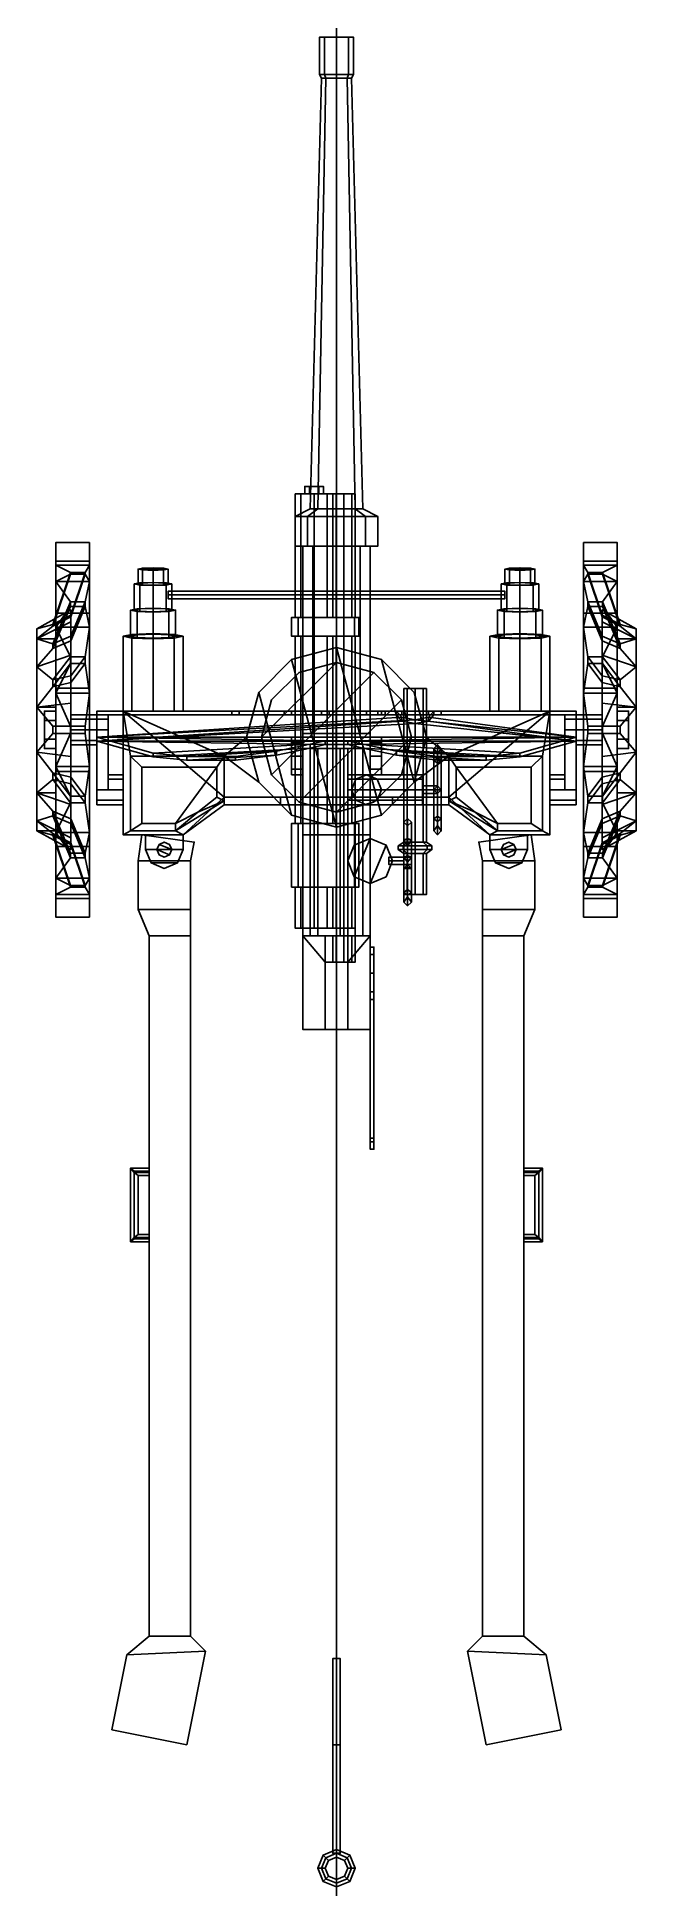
# Model space of a CAD drawing. Header units: millimetres. Extents: x -0.8 to 1, y -3.1 to 9.
# Drawn here: x -0.8 to 0.8, y -3.1 to 1.84 of the extents above.
import ezdxf

# ---------------------------------------------------------------- set-up
doc = ezdxf.new("R2010")
doc.units = ezdxf.units.MM
for name, color, linetype in [('gun', 1, 'Continuous'), ('sleeve', 5, 'Continuous'), ('tmp', 4, 'Continuous'), ('tow_ring', 1, 'Continuous'), ('trail', 6, 'Continuous'), ('trail2', 6, 'Continuous'), ('turret', 2, 'Continuous'), ('wheels', 2, 'Continuous')]:
    doc.layers.add(name, color=color, linetype=linetype)

msp = doc.modelspace()

# ---------------------------------------------------------------- linework, layer by layer
for points in [[(-0.53, 0.4193, 0.4257), (-0.5183, 0.4218, 0.3975), (-0.5183, 0.3819, 0.394), (-0.53, 0.3795, 0.4222)], [(-0.45, 0.4193, 0.4257), (-0.5183, 0.4218, 0.3975), (-0.53, 0.4193, 0.4257), (-0.4617, 0.4168, 0.4539)], [(-0.5183, 0.4168, 0.4539), (-0.53, 0.4193, 0.4257), (-0.53, 0.3795, 0.4222), (-0.5183, 0.377, 0.4504)], [(-0.4617, 0.4168, 0.4539), (-0.53, 0.4193, 0.4257), (-0.5183, 0.4168, 0.4539), (-0.49, 0.4158, 0.4655)], [(-0.5183, 0.4218, 0.3975), (-0.49, 0.4228, 0.3858), (-0.49, 0.383, 0.3824), (-0.5183, 0.3819, 0.394)], [(-0.4617, 0.4218, 0.3975), (-0.49, 0.4228, 0.3858), (-0.5183, 0.4218, 0.3975), (-0.45, 0.4193, 0.4257)], [(-0.49, 0.4158, 0.4655), (-0.5183, 0.4168, 0.4539), (-0.5183, 0.377, 0.4504), (-0.49, 0.376, 0.462)], [(-0.49, 0.4228, 0.3858), (-0.4617, 0.4218, 0.3975), (-0.4617, 0.3819, 0.394), (-0.49, 0.383, 0.3824)], [(-0.4617, 0.4168, 0.4539), (-0.49, 0.4158, 0.4655), (-0.49, 0.376, 0.462), (-0.4617, 0.377, 0.4504)], [(-0.4617, 0.4218, 0.3975), (-0.45, 0.4193, 0.4257), (-0.45, 0.3795, 0.4222), (-0.4617, 0.3819, 0.394)], [(-0.45, 0.4193, 0.4257), (-0.4617, 0.4168, 0.4539), (-0.4617, 0.377, 0.4504), (-0.45, 0.3795, 0.4222)], [(0.45, 0.4193, 0.4257), (0.4617, 0.4218, 0.3975), (0.4617, 0.3819, 0.394), (0.45, 0.3795, 0.4222)], [(0.53, 0.4193, 0.4257), (0.4617, 0.4218, 0.3975), (0.45, 0.4193, 0.4257), (0.5183, 0.4168, 0.4539)], [(0.4617, 0.4168, 0.4539), (0.45, 0.4193, 0.4257), (0.45, 0.3795, 0.4222), (0.4617, 0.377, 0.4504)], [(0.5183, 0.4168, 0.4539), (0.45, 0.4193, 0.4257), (0.4617, 0.4168, 0.4539), (0.49, 0.4158, 0.4655)], [(0.5183, 0.4218, 0.3975), (0.49, 0.4228, 0.3858), (0.4617, 0.4218, 0.3975), (0.53, 0.4193, 0.4257)], [(0.4617, 0.4218, 0.3975), (0.49, 0.4228, 0.3858), (0.49, 0.383, 0.3824), (0.4617, 0.3819, 0.394)], [(0.49, 0.4158, 0.4655), (0.4617, 0.4168, 0.4539), (0.4617, 0.377, 0.4504), (0.49, 0.376, 0.462)], [(0.49, 0.4228, 0.3858), (0.5183, 0.4218, 0.3975), (0.5183, 0.3819, 0.394), (0.49, 0.383, 0.3824)], [(0.5183, 0.4168, 0.4539), (0.49, 0.4158, 0.4655), (0.49, 0.376, 0.462), (0.5183, 0.377, 0.4504)], [(0.5183, 0.4218, 0.3975), (0.53, 0.4193, 0.4257), (0.53, 0.3795, 0.4222), (0.5183, 0.3819, 0.394)], [(0.53, 0.4193, 0.4257), (0.5183, 0.4168, 0.4539), (0.5183, 0.377, 0.4504), (0.53, 0.3795, 0.4222)], [(-0.54, 0.3795, 0.4222), (-0.5254, 0.3825, 0.387), (-0.5254, 0.3128, 0.3809), (-0.54, 0.3097, 0.4161)], [(-0.53, 0.3795, 0.4222), (-0.5183, 0.3819, 0.394), (-0.5254, 0.3825, 0.387), (-0.54, 0.3795, 0.4222)], [(-0.5254, 0.3764, 0.4574), (-0.54, 0.3795, 0.4222), (-0.54, 0.3097, 0.4161), (-0.5254, 0.3067, 0.4513)], [(-0.5183, 0.377, 0.4504), (-0.53, 0.3795, 0.4222), (-0.54, 0.3795, 0.4222), (-0.5254, 0.3764, 0.4574)], [(-0.5254, 0.3825, 0.387), (-0.49, 0.3838, 0.3724), (-0.49, 0.3141, 0.3663), (-0.5254, 0.3128, 0.3809)], [(-0.5183, 0.3819, 0.394), (-0.49, 0.383, 0.3824), (-0.49, 0.3838, 0.3724), (-0.5254, 0.3825, 0.387)], [(-0.49, 0.376, 0.462), (-0.5183, 0.377, 0.4504), (-0.5254, 0.3764, 0.4574), (-0.49, 0.3751, 0.472)], [(-0.49, 0.3751, 0.472), (-0.5254, 0.3764, 0.4574), (-0.5254, 0.3067, 0.4513), (-0.49, 0.3054, 0.4659)], [(-0.49, 0.3838, 0.3724), (-0.4546, 0.3825, 0.387), (-0.4546, 0.3128, 0.3809), (-0.49, 0.3141, 0.3663)], [(-0.49, 0.383, 0.3824), (-0.4617, 0.3819, 0.394), (-0.4546, 0.3825, 0.387), (-0.49, 0.3838, 0.3724)], [(-0.4617, 0.377, 0.4504), (-0.49, 0.376, 0.462), (-0.49, 0.3751, 0.472), (-0.4546, 0.3764, 0.4574)], [(-0.4546, 0.3764, 0.4574), (-0.49, 0.3751, 0.472), (-0.49, 0.3054, 0.4659), (-0.4546, 0.3067, 0.4513)], [(-0.4617, 0.3819, 0.394), (-0.45, 0.3795, 0.4222), (-0.44, 0.3795, 0.4222), (-0.4546, 0.3825, 0.387)], [(-0.45, 0.3795, 0.4222), (-0.4617, 0.377, 0.4504), (-0.4546, 0.3764, 0.4574), (-0.44, 0.3795, 0.4222)], [(-0.4546, 0.3825, 0.387), (-0.44, 0.3795, 0.4222), (-0.44, 0.3097, 0.4161), (-0.4546, 0.3128, 0.3809)], [(-0.44, 0.3795, 0.4222), (-0.4546, 0.3764, 0.4574), (-0.4546, 0.3067, 0.4513), (-0.44, 0.3097, 0.4161)], [(0.45, 0.35, 0.43), (0.45, 0.36, 0.42), (-0.45, 0.36, 0.42), (-0.45, 0.35, 0.43)], [(0.45, 0.36, 0.42), (0.45, 0.35, 0.41), (-0.45, 0.35, 0.41), (-0.45, 0.36, 0.42)], [(0.45, 0.34, 0.42), (0.45, 0.35, 0.43), (-0.45, 0.35, 0.43), (-0.45, 0.34, 0.42)], [(0.45, 0.35, 0.41), (0.45, 0.34, 0.42), (-0.45, 0.34, 0.42), (-0.45, 0.35, 0.41)], [(0.44, 0.3795, 0.4222), (0.4546, 0.3825, 0.387), (0.4546, 0.3128, 0.3809), (0.44, 0.3097, 0.4161)], [(0.45, 0.3795, 0.4222), (0.4617, 0.3819, 0.394), (0.4546, 0.3825, 0.387), (0.44, 0.3795, 0.4222)], [(0.4546, 0.3764, 0.4574), (0.44, 0.3795, 0.4222), (0.44, 0.3097, 0.4161), (0.4546, 0.3067, 0.4513)], [(0.4617, 0.377, 0.4504), (0.45, 0.3795, 0.4222), (0.44, 0.3795, 0.4222), (0.4546, 0.3764, 0.4574)], [(0.4546, 0.3825, 0.387), (0.49, 0.3838, 0.3724), (0.49, 0.3141, 0.3663), (0.4546, 0.3128, 0.3809)], [(0.4617, 0.3819, 0.394), (0.49, 0.383, 0.3824), (0.49, 0.3838, 0.3724), (0.4546, 0.3825, 0.387)], [(0.49, 0.376, 0.462), (0.4617, 0.377, 0.4504), (0.4546, 0.3764, 0.4574), (0.49, 0.3751, 0.472)], [(0.49, 0.3751, 0.472), (0.4546, 0.3764, 0.4574), (0.4546, 0.3067, 0.4513), (0.49, 0.3054, 0.4659)], [(0.49, 0.3838, 0.3724), (0.5254, 0.3825, 0.387), (0.5254, 0.3128, 0.3809), (0.49, 0.3141, 0.3663)], [(0.49, 0.383, 0.3824), (0.5183, 0.3819, 0.394), (0.5254, 0.3825, 0.387), (0.49, 0.3838, 0.3724)], [(0.5183, 0.377, 0.4504), (0.49, 0.376, 0.462), (0.49, 0.3751, 0.472), (0.5254, 0.3764, 0.4574)], [(0.5254, 0.3764, 0.4574), (0.49, 0.3751, 0.472), (0.49, 0.3054, 0.4659), (0.5254, 0.3067, 0.4513)], [(0.5183, 0.3819, 0.394), (0.53, 0.3795, 0.4222), (0.54, 0.3795, 0.4222), (0.5254, 0.3825, 0.387)], [(0.53, 0.3795, 0.4222), (0.5183, 0.377, 0.4504), (0.5254, 0.3764, 0.4574), (0.54, 0.3795, 0.4222)], [(0.5254, 0.3825, 0.387), (0.54, 0.3795, 0.4222), (0.54, 0.3097, 0.4161), (0.5254, 0.3128, 0.3809)], [(0.54, 0.3795, 0.4222), (0.5254, 0.3764, 0.4574), (0.5254, 0.3067, 0.4513), (0.54, 0.3097, 0.4161)], [(-0.55, 0.3097, 0.4161), (-0.5324, 0.3134, 0.3738), (-0.5324, 0.2437, 0.3677), (-0.55, 0.24, 0.41)], [(-0.54, 0.3097, 0.4161), (-0.5254, 0.3128, 0.3809), (-0.5324, 0.3134, 0.3738), (-0.55, 0.3097, 0.4161)], [(-0.5324, 0.306, 0.4584), (-0.55, 0.3097, 0.4161), (-0.55, 0.24, 0.41), (-0.5324, 0.2363, 0.4523)], [(-0.5254, 0.3067, 0.4513), (-0.54, 0.3097, 0.4161), (-0.55, 0.3097, 0.4161), (-0.5324, 0.306, 0.4584)], [(-0.5324, 0.3134, 0.3738), (-0.49, 0.315, 0.3563), (-0.49, 0.2452, 0.3502), (-0.5324, 0.2437, 0.3677)], [(-0.5254, 0.3128, 0.3809), (-0.49, 0.3141, 0.3663), (-0.49, 0.315, 0.3563), (-0.5324, 0.3134, 0.3738)], [(-0.49, 0.3054, 0.4659), (-0.5254, 0.3067, 0.4513), (-0.5324, 0.306, 0.4584), (-0.49, 0.3045, 0.4759)], [(-0.49, 0.3045, 0.4759), (-0.5324, 0.306, 0.4584), (-0.5324, 0.2363, 0.4523), (-0.49, 0.2348, 0.4698)], [(-0.49, 0.315, 0.3563), (-0.4476, 0.3134, 0.3738), (-0.4476, 0.2437, 0.3677), (-0.49, 0.2452, 0.3502)], [(-0.49, 0.3141, 0.3663), (-0.4546, 0.3128, 0.3809), (-0.4476, 0.3134, 0.3738), (-0.49, 0.315, 0.3563)], [(-0.4546, 0.3067, 0.4513), (-0.49, 0.3054, 0.4659), (-0.49, 0.3045, 0.4759), (-0.4476, 0.306, 0.4584)], [(-0.4476, 0.306, 0.4584), (-0.49, 0.3045, 0.4759), (-0.49, 0.2348, 0.4698), (-0.4476, 0.2363, 0.4523)], [(-0.4546, 0.3128, 0.3809), (-0.44, 0.3097, 0.4161), (-0.43, 0.3097, 0.4161), (-0.4476, 0.3134, 0.3738)], [(-0.44, 0.3097, 0.4161), (-0.4546, 0.3067, 0.4513), (-0.4476, 0.306, 0.4584), (-0.43, 0.3097, 0.4161)], [(-0.4476, 0.3134, 0.3738), (-0.43, 0.3097, 0.4161), (-0.43, 0.24, 0.41), (-0.4476, 0.2437, 0.3677)], [(-0.43, 0.3097, 0.4161), (-0.4476, 0.306, 0.4584), (-0.4476, 0.2363, 0.4523), (-0.43, 0.24, 0.41)], [(0.43, 0.3097, 0.4161), (0.4476, 0.3134, 0.3738), (0.4476, 0.2437, 0.3677), (0.43, 0.24, 0.41)], [(0.44, 0.3097, 0.4161), (0.4546, 0.3128, 0.3809), (0.4476, 0.3134, 0.3738), (0.43, 0.3097, 0.4161)], [(0.4476, 0.306, 0.4584), (0.43, 0.3097, 0.4161), (0.43, 0.24, 0.41), (0.4476, 0.2363, 0.4523)], [(0.4546, 0.3067, 0.4513), (0.44, 0.3097, 0.4161), (0.43, 0.3097, 0.4161), (0.4476, 0.306, 0.4584)], [(0.4476, 0.3134, 0.3738), (0.49, 0.315, 0.3563), (0.49, 0.2452, 0.3502), (0.4476, 0.2437, 0.3677)], [(0.4546, 0.3128, 0.3809), (0.49, 0.3141, 0.3663), (0.49, 0.315, 0.3563), (0.4476, 0.3134, 0.3738)], [(0.49, 0.3054, 0.4659), (0.4546, 0.3067, 0.4513), (0.4476, 0.306, 0.4584), (0.49, 0.3045, 0.4759)], [(0.49, 0.3045, 0.4759), (0.4476, 0.306, 0.4584), (0.4476, 0.2363, 0.4523), (0.49, 0.2348, 0.4698)], [(0.49, 0.315, 0.3563), (0.5324, 0.3134, 0.3738), (0.5324, 0.2437, 0.3677), (0.49, 0.2452, 0.3502)], [(0.49, 0.3141, 0.3663), (0.5254, 0.3128, 0.3809), (0.5324, 0.3134, 0.3738), (0.49, 0.315, 0.3563)], [(0.5254, 0.3067, 0.4513), (0.49, 0.3054, 0.4659), (0.49, 0.3045, 0.4759), (0.5324, 0.306, 0.4584)], [(0.5324, 0.306, 0.4584), (0.49, 0.3045, 0.4759), (0.49, 0.2348, 0.4698), (0.5324, 0.2363, 0.4523)], [(0.5254, 0.3128, 0.3809), (0.54, 0.3097, 0.4161), (0.55, 0.3097, 0.4161), (0.5324, 0.3134, 0.3738)], [(0.54, 0.3097, 0.4161), (0.5254, 0.3067, 0.4513), (0.5324, 0.306, 0.4584), (0.55, 0.3097, 0.4161)], [(0.5324, 0.3134, 0.3738), (0.55, 0.3097, 0.4161), (0.55, 0.24, 0.41), (0.5324, 0.2437, 0.3677)], [(0.55, 0.3097, 0.4161), (0.5324, 0.306, 0.4584), (0.5324, 0.2363, 0.4523), (0.55, 0.24, 0.41)], [(-0.57, 0.24, 0.41), (-0.5466, 0.2449, 0.3536), (-0.5466, 0.04, 0.3134), (-0.57, 0.04, 0.37)], [(-0.55, 0.24, 0.41), (-0.5324, 0.2437, 0.3677), (-0.5466, 0.2449, 0.3536), (-0.57, 0.24, 0.41)], [(-0.5466, 0.2351, 0.4664), (-0.57, 0.24, 0.41), (-0.57, 0.04, 0.37), (-0.5466, 0.04, 0.4266)], [(-0.5324, 0.2363, 0.4523), (-0.55, 0.24, 0.41), (-0.57, 0.24, 0.41), (-0.5466, 0.2351, 0.4664)], [(-0.5466, 0.2449, 0.3536), (-0.49, 0.247, 0.3303), (-0.49, 0.04, 0.29), (-0.5466, 0.04, 0.3134)], [(-0.5324, 0.2437, 0.3677), (-0.49, 0.2452, 0.3502), (-0.49, 0.247, 0.3303), (-0.5466, 0.2449, 0.3536)], [(-0.49, 0.2348, 0.4698), (-0.5324, 0.2363, 0.4523), (-0.5466, 0.2351, 0.4664), (-0.49, 0.233, 0.4897)], [(-0.49, 0.233, 0.4897), (-0.5466, 0.2351, 0.4664), (-0.5466, 0.04, 0.4266), (-0.49, 0.04, 0.45)], [(-0.49, 0.247, 0.3303), (-0.4334, 0.2449, 0.3536), (-0.4334, 0.04, 0.3134), (-0.49, 0.04, 0.29)], [(-0.49, 0.2452, 0.3502), (-0.4476, 0.2437, 0.3677), (-0.4334, 0.2449, 0.3536), (-0.49, 0.247, 0.3303)], [(-0.4476, 0.2363, 0.4523), (-0.49, 0.2348, 0.4698), (-0.49, 0.233, 0.4897), (-0.4334, 0.2351, 0.4664)], [(-0.4334, 0.2351, 0.4664), (-0.49, 0.233, 0.4897), (-0.49, 0.04, 0.45), (-0.4334, 0.04, 0.4266)], [(-0.4476, 0.2437, 0.3677), (-0.43, 0.24, 0.41), (-0.41, 0.24, 0.41), (-0.4334, 0.2449, 0.3536)], [(-0.43, 0.24, 0.41), (-0.4476, 0.2363, 0.4523), (-0.4334, 0.2351, 0.4664), (-0.41, 0.24, 0.41)], [(-0.4334, 0.2449, 0.3536), (-0.41, 0.24, 0.41), (-0.41, 0.04, 0.37), (-0.4334, 0.04, 0.3134)], [(-0.41, 0.24, 0.41), (-0.4334, 0.2351, 0.4664), (-0.4334, 0.04, 0.4266), (-0.41, 0.04, 0.37)], [(0, 0.21, 0.48), (-0.12, 0.1778, 0.48), (-0.12, 0.1778, 0.5), (0, 0.21, 0.5)], [(-0.12, 0.1778, 0.5), (0, -0.27, 0.5), (0.12, -0.2378, 0.5), (0, 0.21, 0.5)], [(0.12, 0.1778, 0.48), (0, 0.21, 0.48), (0, 0.21, 0.5), (0.12, 0.1778, 0.5)], [(0, 0.21, 0.5), (0.12, -0.2378, 0.5), (0.2078, -0.15, 0.5), (0.12, 0.1778, 0.5)], [(0.41, 0.24, 0.41), (0.4334, 0.2449, 0.3536), (0.4334, 0.04, 0.3134), (0.41, 0.04, 0.37)], [(0.43, 0.24, 0.41), (0.4476, 0.2437, 0.3677), (0.4334, 0.2449, 0.3536), (0.41, 0.24, 0.41)], [(0.4334, 0.2351, 0.4664), (0.41, 0.24, 0.41), (0.41, 0.04, 0.37), (0.4334, 0.04, 0.4266)], [(0.4476, 0.2363, 0.4523), (0.43, 0.24, 0.41), (0.41, 0.24, 0.41), (0.4334, 0.2351, 0.4664)], [(0.4334, 0.2449, 0.3536), (0.49, 0.247, 0.3303), (0.49, 0.04, 0.29), (0.4334, 0.04, 0.3134)], [(0.4476, 0.2437, 0.3677), (0.49, 0.2452, 0.3502), (0.49, 0.247, 0.3303), (0.4334, 0.2449, 0.3536)], [(0.49, 0.2348, 0.4698), (0.4476, 0.2363, 0.4523), (0.4334, 0.2351, 0.4664), (0.49, 0.233, 0.4897)], [(0.49, 0.233, 0.4897), (0.4334, 0.2351, 0.4664), (0.4334, 0.04, 0.4266), (0.49, 0.04, 0.45)], [(0.49, 0.247, 0.3303), (0.5466, 0.2449, 0.3536), (0.5466, 0.04, 0.3134), (0.49, 0.04, 0.29)], [(0.49, 0.2452, 0.3502), (0.5324, 0.2437, 0.3677), (0.5466, 0.2449, 0.3536), (0.49, 0.247, 0.3303)], [(0.5324, 0.2363, 0.4523), (0.49, 0.2348, 0.4698), (0.49, 0.233, 0.4897), (0.5466, 0.2351, 0.4664)], [(0.5466, 0.2351, 0.4664), (0.49, 0.233, 0.4897), (0.49, 0.04, 0.45), (0.5466, 0.04, 0.4266)], [(0.5324, 0.2437, 0.3677), (0.55, 0.24, 0.41), (0.57, 0.24, 0.41), (0.5466, 0.2449, 0.3536)], [(0.55, 0.24, 0.41), (0.5324, 0.2363, 0.4523), (0.5466, 0.2351, 0.4664), (0.57, 0.24, 0.41)], [(0.5466, 0.2449, 0.3536), (0.57, 0.24, 0.41), (0.57, 0.04, 0.37), (0.5466, 0.04, 0.3134)], [(0.57, 0.24, 0.41), (0.5466, 0.2351, 0.4664), (0.5466, 0.04, 0.4266), (0.57, 0.04, 0.37)], [(-0.12, 0.1778, 0.48), (-0.2078, 0.09, 0.48), (-0.2078, 0.09, 0.5), (-0.12, 0.1778, 0.5)], [(-0.2078, 0.09, 0.5), (-0.12, -0.2378, 0.5), (0, -0.27, 0.5), (-0.12, 0.1778, 0.5)], [(0.2078, 0.09, 0.48), (0.12, 0.1778, 0.48), (0.12, 0.1778, 0.5), (0.2078, 0.09, 0.5)], [(0.12, 0.1778, 0.5), (0.2078, -0.15, 0.5), (0.24, -0.03, 0.5), (0.2078, 0.09, 0.5)], [(-0.2078, 0.09, 0.48), (-0.24, -0.03, 0.48), (-0.24, -0.03, 0.5), (-0.2078, 0.09, 0.5)], [(-0.24, -0.03, 0.5), (-0.2078, -0.15, 0.5), (-0.12, -0.2378, 0.5), (-0.2078, 0.09, 0.5)], [(0.24, -0.03, 0.48), (0.2078, 0.09, 0.48), (0.2078, 0.09, 0.5), (0.24, -0.03, 0.5)], [(-0.61, 0.0183, 0.5183), (-0.61, 0.03, 0.49), (-0.71, 0.03, 0.49), (-0.71, 0.0183, 0.5183)], [(-0.61, 0.03, 0.49), (-0.61, 0.0183, 0.4617), (-0.71, 0.0183, 0.4617), (-0.71, 0.03, 0.49)], [(-0.61, -0.01, 0.53), (-0.61, 0.0183, 0.5183), (-0.71, 0.0183, 0.5183), (-0.71, -0.01, 0.53)], [(-0.61, 0.0183, 0.4617), (-0.61, -0.01, 0.45), (-0.71, -0.01, 0.45), (-0.71, 0.0183, 0.4617)], [(-0.28, 0.04, 0.55), (-0.28, 0.04, 0.48), (-0.64, 0.04, 0.48), (-0.64, 0.04, 0.55)], [(-0.64, 0.04, 0.48), (-0.64, 0.03, 0.48), (-0.64, 0.03, 0.55), (-0.64, 0.04, 0.55)], [(-0.64, 0.04, 0.55), (-0.64, 0.03, 0.55), (-0.28, 0.03, 0.55), (-0.28, 0.04, 0.55)], [(-0.64, 0.03, 0.55), (-0.64, 0.03, 0.48), (-0.28, 0.03, 0.48), (-0.28, 0.03, 0.55)], [(-0.61, 0.0183, 0.4617), (-0.61, 0.03, 0.49), (-0.61, 0.0183, 0.5183), (-0.61, -0.01, 0.53)], [(-0.61, -0.01, 0.45), (-0.61, 0.0183, 0.4617), (-0.61, -0.01, 0.53), (-0.61, -0.17, 0.47)], [(0.3, -0.19, 0.28), (-0.3, -0.19, 0.28), (-0.57, 0.04, 0.28), (0.57, 0.04, 0.28)], [(0.57, 0.04, 0.28), (-0.57, 0.04, 0.28), (-0.57, 0.04, 0.48), (0.57, 0.04, 0.48)], [(-0.3, -0.19, 0.28), (-0.41, -0.29, 0.28), (-0.57, -0.29, 0.28), (-0.57, 0.04, 0.28)], [(-0.57, 0.04, 0.28), (-0.57, -0.29, 0.28), (-0.57, -0.29, 0.48), (-0.57, 0.04, 0.48)], [(-0.57, -0.29, 0.48), (-0.55, -0.28, 0.48), (-0.55, -0.08, 0.48), (-0.57, 0.04, 0.48)], [(-0.57, 0.04, 0.48), (-0.55, -0.08, 0.48), (-0.3, -0.08, 0.48), (-0.57, 0.04, 0.48)], [(-0.57, 0.04, 0.48), (-0.3, -0.08, 0.48), (-0.24, -0.03, 0.48), (-0.2212, 0.04, 0.48)], [(-0.28, 0.03, 0.55), (-0.28, 0.03, 0.48), (-0.28, 0.04, 0.48), (-0.28, 0.04, 0.55)], [(0.3, -0.08, 0.48), (0.57, 0.04, 0.48), (0.2212, 0.04, 0.48), (0.24, -0.03, 0.48)], [(0.28, 0.04, 0.48), (0.28, 0.03, 0.48), (0.28, 0.03, 0.55), (0.28, 0.04, 0.55)], [(0.64, 0.04, 0.55), (0.64, 0.04, 0.48), (0.28, 0.04, 0.48), (0.28, 0.04, 0.55)], [(0.28, 0.04, 0.55), (0.28, 0.03, 0.55), (0.64, 0.03, 0.55), (0.64, 0.04, 0.55)], [(0.28, 0.03, 0.55), (0.28, 0.03, 0.48), (0.64, 0.03, 0.48), (0.64, 0.03, 0.55)], [(0.57, -0.29, 0.28), (0.41, -0.29, 0.28), (0.3, -0.19, 0.28), (0.57, 0.04, 0.28)], [(0.57, 0.04, 0.48), (0.3, -0.08, 0.48), (0.55, -0.08, 0.48), (0.57, 0.04, 0.48)], [(0.55, -0.08, 0.48), (0.55, -0.28, 0.48), (0.57, -0.29, 0.48), (0.57, 0.04, 0.48)], [(0.57, 0.04, 0.48), (0.57, -0.29, 0.48), (0.57, -0.29, 0.28), (0.57, 0.04, 0.28)], [(0.61, 0.0183, 0.4617), (0.61, 0.03, 0.49), (0.71, 0.03, 0.49), (0.71, 0.0183, 0.4617)], [(0.61, 0.03, 0.49), (0.61, 0.0183, 0.5183), (0.71, 0.0183, 0.5183), (0.71, 0.03, 0.49)], [(0.61, 0.0183, 0.4617), (0.61, -0.01, 0.53), (0.61, 0.0183, 0.5183), (0.61, 0.03, 0.49)], [(0.61, -0.01, 0.45), (0.61, 0.0183, 0.4617), (0.71, 0.0183, 0.4617), (0.71, -0.01, 0.45)], [(0.61, 0.0183, 0.5183), (0.61, -0.01, 0.53), (0.71, -0.01, 0.53), (0.71, 0.0183, 0.5183)], [(0.61, -0.01, 0.45), (0.61, -0.1417, 0.4583), (0.61, -0.01, 0.53), (0.61, 0.0183, 0.4617)], [(0.64, 0.03, 0.55), (0.64, 0.03, 0.48), (0.64, 0.04, 0.48), (0.64, 0.04, 0.55)], [(-0.64, -0.0383, 0.5183), (-0.64, -0.01, 0.53), (-0.71, -0.01, 0.53), (-0.71, -0.0383, 0.5183)], [(-0.64, -0.01, 0.45), (-0.64, -0.0383, 0.4617), (-0.71, -0.0383, 0.4617), (-0.71, -0.01, 0.45)], [(-0.64, -0.05, 0.49), (-0.64, -0.0383, 0.5183), (-0.71, -0.0383, 0.5183), (-0.71, -0.05, 0.49)], [(-0.64, -0.0383, 0.4617), (-0.64, -0.05, 0.49), (-0.71, -0.05, 0.49), (-0.71, -0.0383, 0.4617)], [(-0.64, -0.01, 0.45), (-0.64, -0.17, 0.39), (-0.64, -0.1983, 0.4583), (-0.64, -0.17, 0.47)], [(-0.64, -0.0383, 0.4617), (-0.64, -0.01, 0.45), (-0.64, -0.17, 0.47)], [(-0.64, -0.01, 0.53), (-0.64, -0.0383, 0.5183), (-0.64, -0.17, 0.47)], [(-0.61, -0.17, 0.47), (-0.61, -0.01, 0.53), (-0.64, -0.01, 0.53), (-0.64, -0.17, 0.47)], [(-0.61, -0.01, 0.45), (-0.61, -0.17, 0.39), (-0.64, -0.17, 0.39), (-0.64, -0.01, 0.45)], [(-0.64, -0.05, 0.49), (-0.64, -0.0383, 0.4617), (-0.64, -0.17, 0.47)], [(-0.64, -0.0383, 0.5183), (-0.64, -0.05, 0.49), (-0.64, -0.17, 0.47)], [(-0.61, -0.17, 0.47), (-0.61, -0.1417, 0.4583), (-0.61, -0.01, 0.45)], [(-0.61, -0.1417, 0.4583), (-0.61, -0.13, 0.43), (-0.61, -0.01, 0.45)], [(-0.61, -0.13, 0.43), (-0.61, -0.1417, 0.4017), (-0.61, -0.01, 0.45)], [(-0.61, -0.1417, 0.4017), (-0.61, -0.17, 0.39), (-0.61, -0.01, 0.45)], [(-0.24, -0.03, 0.48), (-0.3, -0.08, 0.48), (-0.3, -0.08, 0.48), (-0.2078, -0.15, 0.48)], [(-0.24, -0.03, 0.48), (-0.2078, -0.15, 0.48), (-0.2078, -0.15, 0.5), (-0.24, -0.03, 0.5)], [(0.2078, -0.15, 0.48), (0.24, -0.03, 0.48), (0.24, -0.03, 0.5), (0.2078, -0.15, 0.5)], [(0.3, -0.08, 0.48), (0.3, -0.08, 0.48), (0.24, -0.03, 0.48), (0.2078, -0.15, 0.48)], [(0.61, -0.01, 0.53), (0.61, -0.17, 0.47), (0.64, -0.17, 0.47), (0.64, -0.01, 0.53)], [(0.61, -0.17, 0.39), (0.61, -0.01, 0.45), (0.64, -0.01, 0.45), (0.64, -0.17, 0.39)], [(0.61, -0.1417, 0.4583), (0.61, -0.1417, 0.4583), (0.61, -0.17, 0.47), (0.61, -0.01, 0.53)], [(0.61, -0.1417, 0.4017), (0.61, -0.1417, 0.4017), (0.61, -0.01, 0.45), (0.61, -0.17, 0.39)], [(0.61, -0.13, 0.43), (0.61, -0.13, 0.43), (0.61, -0.01, 0.45), (0.61, -0.1417, 0.4017)], [(0.61, -0.1417, 0.4583), (0.61, -0.1417, 0.4583), (0.61, -0.01, 0.45), (0.61, -0.13, 0.43)], [(0.64, -0.0383, 0.4617), (0.64, -0.01, 0.45), (0.71, -0.01, 0.45), (0.71, -0.0383, 0.4617)], [(0.64, -0.01, 0.53), (0.64, -0.0383, 0.5183), (0.71, -0.0383, 0.5183), (0.71, -0.01, 0.53)], [(0.64, -0.01, 0.53), (0.64, -0.17, 0.47), (0.64, -0.0383, 0.5183)], [(0.64, -0.17, 0.39), (0.64, -0.17, 0.39), (0.64, -0.01, 0.45), (0.64, -0.0383, 0.4617)], [(0.64, -0.05, 0.49), (0.64, -0.0383, 0.4617), (0.71, -0.0383, 0.4617), (0.71, -0.05, 0.49)], [(0.64, -0.0383, 0.5183), (0.64, -0.05, 0.49), (0.71, -0.05, 0.49), (0.71, -0.0383, 0.5183)], [(0.64, -0.0383, 0.5183), (0.64, -0.17, 0.47), (0.64, -0.05, 0.49)], [(0.64, -0.17, 0.39), (0.64, -0.17, 0.39), (0.64, -0.0383, 0.4617), (0.64, -0.05, 0.49)], [(-0.55, -0.08, 0.48), (-0.52, -0.11, 0.5), (-0.32, -0.11, 0.5), (-0.3, -0.08, 0.48)], [(-0.55, -0.28, 0.48), (-0.52, -0.26, 0.5), (-0.52, -0.11, 0.5), (-0.55, -0.08, 0.48)], [(-0.3, -0.08, 0.48), (-0.32, -0.11, 0.5), (-0.32, -0.19, 0.5), (-0.3, -0.2, 0.48)], [(-0.2078, -0.15, 0.48), (-0.3, -0.08, 0.48), (-0.3, -0.19, 0.48), (-0.1678, -0.19, 0.48)], [(0.2078, -0.15, 0.48), (0.1678, -0.19, 0.48), (0.3, -0.19, 0.48), (0.3, -0.08, 0.48)], [(0.3, -0.08, 0.48), (0.32, -0.11, 0.5), (0.52, -0.11, 0.5), (0.55, -0.08, 0.48)], [(0.3, -0.08, 0.48), (0.3, -0.2, 0.48), (0.32, -0.19, 0.5), (0.32, -0.11, 0.5)], [(0.52, -0.11, 0.5), (0.52, -0.26, 0.5), (0.55, -0.28, 0.48), (0.55, -0.08, 0.48)], [(0.64, -0.1983, 0.4583), (0.64, -0.17, 0.39), (0.64, -0.05, 0.49), (0.64, -0.17, 0.47)], [(-0.57, -0.1417, 0.4583), (-0.57, -0.13, 0.43), (-0.61, -0.13, 0.43), (-0.61, -0.1417, 0.4583)], [(-0.57, -0.13, 0.43), (-0.57, -0.1417, 0.4017), (-0.61, -0.1417, 0.4017), (-0.61, -0.13, 0.43)], [(-0.57, -0.17, 0.47), (-0.57, -0.1417, 0.4583), (-0.61, -0.1417, 0.4583), (-0.61, -0.17, 0.47)], [(-0.57, -0.1417, 0.4017), (-0.57, -0.17, 0.39), (-0.61, -0.17, 0.39), (-0.61, -0.1417, 0.4017)], [(-0.43, -0.26, 0.5), (-0.32, -0.11, 0.5), (-0.52, -0.11, 0.5), (-0.52, -0.26, 0.5)], [(-0.37, -0.23, 0.5), (-0.32, -0.19, 0.5), (-0.32, -0.11, 0.5), (-0.43, -0.26, 0.5)], [(0.32, -0.11, 0.5), (0.43, -0.26, 0.5), (0.52, -0.26, 0.5), (0.52, -0.11, 0.5)], [(0.32, -0.19, 0.5), (0.37, -0.23, 0.5), (0.43, -0.26, 0.5), (0.32, -0.11, 0.5)], [(0.57, -0.1417, 0.4017), (0.57, -0.13, 0.43), (0.61, -0.13, 0.43), (0.61, -0.1417, 0.4017)], [(0.57, -0.13, 0.43), (0.57, -0.1417, 0.4583), (0.61, -0.1417, 0.4583), (0.61, -0.13, 0.43)], [(0.57, -0.17, 0.39), (0.57, -0.1417, 0.4017), (0.61, -0.1417, 0.4017), (0.61, -0.17, 0.39)], [(0.57, -0.1417, 0.4583), (0.57, -0.17, 0.47), (0.61, -0.17, 0.47), (0.61, -0.1417, 0.4583)], [(-0.57, -0.1983, 0.4583), (-0.57, -0.17, 0.47), (-0.64, -0.17, 0.47), (-0.64, -0.1983, 0.4583)], [(-0.57, -0.17, 0.39), (-0.57, -0.1983, 0.4017), (-0.64, -0.1983, 0.4017), (-0.64, -0.17, 0.39)], [(-0.64, -0.17, 0.39), (-0.64, -0.1983, 0.4017), (-0.64, -0.21, 0.43), (-0.64, -0.1983, 0.4583)], [(-0.3, -0.19, 0.28), (-0.3, -0.21, 0.28), (-0.41, -0.29, 0.28), (-0.3, -0.19, 0.28)], [(-0.37, -0.23, 0.5), (-0.3, -0.2, 0.48), (-0.32, -0.19, 0.5), (-0.37, -0.23, 0.5)], [(-0.15, -0.21, 0.3), (-0.3, -0.21, 0.3), (-0.3, -0.19, 0.28), (-0.15, -0.19, 0.28)], [(-0.3, -0.19, 0.48), (-0.3, -0.21, 0.46), (-0.15, -0.21, 0.46), (-0.15, -0.19, 0.48)], [(-0.3, -0.21, 0.3), (-0.3, -0.21, 0.28), (-0.3, -0.19, 0.28), (-0.3, -0.21, 0.3)], [(-0.3, -0.21, 0.48), (-0.3, -0.21, 0.46), (-0.3, -0.19, 0.48), (-0.3, -0.21, 0.48)], [(-0.2078, -0.15, 0.48), (-0.12, -0.2378, 0.48), (-0.12, -0.2378, 0.5), (-0.2078, -0.15, 0.5)], [(0.15, -0.21, 0.28), (-0.15, -0.21, 0.28), (-0.15, -0.19, 0.28), (0.15, -0.19, 0.28)], [(-0.15, -0.19, 0.48), (-0.15, -0.21, 0.48), (0.15, -0.21, 0.48), (0.15, -0.19, 0.48)], [(0.12, -0.2378, 0.48), (0.2078, -0.15, 0.48), (0.2078, -0.15, 0.5), (0.12, -0.2378, 0.5)], [(0.3, -0.21, 0.3), (0.15, -0.21, 0.3), (0.15, -0.19, 0.28), (0.3, -0.19, 0.28)], [(0.15, -0.19, 0.48), (0.15, -0.21, 0.46), (0.3, -0.21, 0.46), (0.3, -0.19, 0.48)], [(0.15, -0.21, 0.3), (0.15, -0.21, 0.28), (0.15, -0.21, 0.28), (0.15, -0.19, 0.28)], [(0.15, -0.21, 0.48), (0.15, -0.21, 0.46), (0.15, -0.21, 0.46), (0.15, -0.19, 0.48)], [(0.3, -0.21, 0.28), (0.3, -0.21, 0.3), (0.3, -0.19, 0.28), (0.3, -0.21, 0.28)], [(0.3, -0.21, 0.46), (0.3, -0.21, 0.48), (0.3, -0.19, 0.48), (0.3, -0.21, 0.46)], [(0.37, -0.23, 0.5), (0.32, -0.19, 0.5), (0.3, -0.2, 0.48)], [(0.57, -0.1983, 0.4017), (0.57, -0.17, 0.39), (0.64, -0.17, 0.39), (0.64, -0.1983, 0.4017)], [(0.57, -0.17, 0.47), (0.57, -0.1983, 0.4583), (0.64, -0.1983, 0.4583), (0.64, -0.17, 0.47)], [(0.64, -0.21, 0.43), (0.64, -0.1983, 0.4017), (0.64, -0.17, 0.39), (0.64, -0.1983, 0.4583)], [(-0.57, -0.21, 0.43), (-0.57, -0.1983, 0.4583), (-0.64, -0.1983, 0.4583), (-0.64, -0.21, 0.43)], [(-0.57, -0.1983, 0.4017), (-0.57, -0.21, 0.43), (-0.64, -0.21, 0.43), (-0.64, -0.1983, 0.4017)], [(-0.43, -0.28, 0.48), (-0.3, -0.2, 0.48), (-0.37, -0.23, 0.5), (-0.43, -0.28, 0.48)], [(-0.3, -0.21, 0.48), (-0.3, -0.2, 0.48), (-0.43, -0.28, 0.48), (-0.41, -0.29, 0.48)], [(-0.43, -0.28, 0.48), (-0.37, -0.23, 0.5), (-0.43, -0.26, 0.5), (-0.43, -0.28, 0.48)], [(-0.41, -0.29, 0.28), (-0.3, -0.21, 0.28), (-0.3, -0.21, 0.48), (-0.41, -0.29, 0.48)], [(-0.15, -0.21, 0.46), (-0.3, -0.21, 0.46), (-0.3, -0.21, 0.3), (-0.15, -0.21, 0.3)], [(0.15, -0.21, 0.48), (-0.15, -0.21, 0.48), (-0.15, -0.21, 0.28), (0.15, -0.21, 0.28)], [(-0.12, -0.2378, 0.48), (0, -0.27, 0.48), (0, -0.27, 0.5), (-0.12, -0.2378, 0.5)], [(0, -0.27, 0.48), (0.12, -0.2378, 0.48), (0.12, -0.2378, 0.5), (0, -0.27, 0.5)], [(0.3, -0.21, 0.46), (0.15, -0.21, 0.46), (0.15, -0.21, 0.3), (0.3, -0.21, 0.3)], [(0.43, -0.28, 0.48), (0.37, -0.23, 0.5), (0.3, -0.2, 0.48)], [(0.43, -0.28, 0.48), (0.3, -0.2, 0.48), (0.3, -0.21, 0.48), (0.41, -0.29, 0.48)], [(0.41, -0.29, 0.48), (0.3, -0.21, 0.48), (0.3, -0.21, 0.28), (0.41, -0.29, 0.28)], [(0.43, -0.26, 0.5), (0.37, -0.23, 0.5), (0.43, -0.28, 0.48)], [(0.57, -0.21, 0.43), (0.57, -0.1983, 0.4017), (0.64, -0.1983, 0.4017), (0.64, -0.21, 0.43)], [(0.57, -0.1983, 0.4583), (0.57, -0.21, 0.43), (0.64, -0.21, 0.43), (0.64, -0.1983, 0.4583)], [(-0.41, -0.29, 0.48), (-0.43, -0.28, 0.48), (-0.55, -0.28, 0.48), (-0.57, -0.29, 0.48)], [(-0.51, -0.29, 0.43), (-0.57, -0.29, 0.48), (-0.57, -0.29, 0.28), (-0.51, -0.29, 0.34)], [(-0.57, -0.29, 0.48), (-0.51, -0.29, 0.43), (-0.41, -0.29, 0.43), (-0.41, -0.29, 0.48)], [(-0.41, -0.29, 0.34), (-0.51, -0.29, 0.34), (-0.57, -0.29, 0.28), (-0.41, -0.29, 0.28)], [(-0.43, -0.28, 0.48), (-0.43, -0.26, 0.5), (-0.52, -0.26, 0.5), (-0.55, -0.28, 0.48)], [(-0.51, -0.29, 0.43), (-0.51, -0.33, 0.43), (-0.41, -0.33, 0.43), (-0.41, -0.29, 0.43)], [(-0.51, -0.33, 0.43), (-0.51, -0.29, 0.43), (-0.51, -0.29, 0.34), (-0.51, -0.33, 0.34)], [(-0.41, -0.29, 0.43), (-0.41, -0.33, 0.43), (-0.41, -0.33, 0.34), (-0.41, -0.29, 0.34)], [(0.55, -0.28, 0.48), (0.43, -0.28, 0.48), (0.41, -0.29, 0.48), (0.57, -0.29, 0.48)], [(0.41, -0.33, 0.43), (0.41, -0.29, 0.43), (0.41, -0.29, 0.34), (0.41, -0.33, 0.34)], [(0.57, -0.29, 0.48), (0.41, -0.29, 0.48), (0.41, -0.29, 0.43), (0.51, -0.29, 0.43)], [(0.51, -0.29, 0.34), (0.41, -0.29, 0.34), (0.41, -0.29, 0.28), (0.57, -0.29, 0.28)], [(0.41, -0.29, 0.43), (0.41, -0.33, 0.43), (0.51, -0.33, 0.43), (0.51, -0.29, 0.43)], [(0.52, -0.26, 0.5), (0.43, -0.26, 0.5), (0.43, -0.28, 0.48), (0.55, -0.28, 0.48)], [(0.57, -0.29, 0.48), (0.51, -0.29, 0.43), (0.51, -0.29, 0.34), (0.57, -0.29, 0.28)], [(0.51, -0.29, 0.43), (0.51, -0.33, 0.43), (0.51, -0.33, 0.34), (0.51, -0.29, 0.34)], [(-0.51, -0.33, 0.43), (-0.4954, -0.3654, 0.43), (-0.4246, -0.3654, 0.43), (-0.41, -0.33, 0.43)], [(-0.51, -0.33, 0.34), (-0.4954, -0.3654, 0.34), (-0.4954, -0.3654, 0.43), (-0.51, -0.33, 0.43)], [(-0.4246, -0.3654, 0.34), (-0.41, -0.33, 0.34), (-0.41, -0.33, 0.43), (-0.4246, -0.3654, 0.43)], [(0.41, -0.33, 0.34), (0.4246, -0.3654, 0.34), (0.4246, -0.3654, 0.43), (0.41, -0.33, 0.43)], [(0.41, -0.33, 0.43), (0.4246, -0.3654, 0.43), (0.4954, -0.3654, 0.43), (0.51, -0.33, 0.43)], [(0.4954, -0.3654, 0.34), (0.51, -0.33, 0.34), (0.51, -0.33, 0.43), (0.4954, -0.3654, 0.43)], [(-0.4954, -0.3654, 0.43), (-0.46, -0.38, 0.43), (-0.46, -0.38, 0.43), (-0.4246, -0.3654, 0.43)], [(-0.4954, -0.3654, 0.34), (-0.46, -0.38, 0.34), (-0.46, -0.38, 0.43), (-0.4954, -0.3654, 0.43)], [(-0.46, -0.38, 0.34), (-0.4246, -0.3654, 0.34), (-0.4246, -0.3654, 0.43), (-0.46, -0.38, 0.43)], [(0.4246, -0.3654, 0.34), (0.46, -0.38, 0.34), (0.46, -0.38, 0.43), (0.4246, -0.3654, 0.43)], [(0.4246, -0.3654, 0.43), (0.46, -0.38, 0.43), (0.46, -0.38, 0.43), (0.4954, -0.3654, 0.43)], [(0.46, -0.38, 0.34), (0.4954, -0.3654, 0.34), (0.4954, -0.3654, 0.43), (0.46, -0.38, 0.43)]]:
    msp.add_3dface(points)
at = {"layer": 'gun'}
for points in [[(-0.0318, 1.84, 0.7418), (-0.045, 1.84, 0.71), (-0.045, 1.74, 0.71), (-0.0318, 1.74, 0.7418)], [(-0.045, 1.84, 0.71), (-0.0318, 1.84, 0.6782), (-0.0318, 1.74, 0.6782), (-0.045, 1.74, 0.71)], [(0.0318, 1.84, 0.7418), (-0.045, 1.84, 0.71), (-0.0318, 1.84, 0.7418), (0, 1.84, 0.755)], [(0.045, 1.84, 0.71), (-0.0318, 1.84, 0.6782), (-0.045, 1.84, 0.71), (0.0318, 1.84, 0.7418)], [(0, 1.84, 0.755), (-0.0318, 1.84, 0.7418), (-0.0318, 1.74, 0.7418), (0, 1.74, 0.755)], [(-0.0318, 1.84, 0.6782), (0, 1.84, 0.665), (0, 1.74, 0.665), (-0.0318, 1.74, 0.6782)], [(0.0318, 1.84, 0.6782), (0, 1.84, 0.665), (-0.0318, 1.84, 0.6782), (0.045, 1.84, 0.71)], [(0.0318, 1.84, 0.7418), (0, 1.84, 0.755), (0, 1.74, 0.755), (0.0318, 1.74, 0.7418)], [(0, 1.84, 0.665), (0.0318, 1.84, 0.6782), (0.0318, 1.74, 0.6782), (0, 1.74, 0.665)], [(0.045, 1.84, 0.71), (0.0318, 1.84, 0.7418), (0.0318, 1.74, 0.7418), (0.045, 1.74, 0.71)], [(0.0318, 1.84, 0.6782), (0.045, 1.84, 0.71), (0.045, 1.74, 0.71), (0.0318, 1.74, 0.6782)], [(-0.0495, 0.58, 0.6605), (-0.07, 0.58, 0.71), (-0.04, 1.73, 0.71), (-0.0283, 1.73, 0.6817)], [(-0.07, 0.58, 0.71), (-0.0495, 0.58, 0.7595), (-0.0283, 1.73, 0.7383), (-0.04, 1.73, 0.71)], [(0, 0.58, 0.64), (-0.0495, 0.58, 0.6605), (-0.0283, 1.73, 0.6817), (0, 1.73, 0.67)], [(-0.0495, 0.58, 0.7595), (0, 0.58, 0.78), (0, 1.73, 0.75), (-0.0283, 1.73, 0.7383)], [(-0.0283, 1.73, 0.6817), (-0.04, 1.73, 0.71), (-0.045, 1.74, 0.71), (-0.0318, 1.74, 0.6782)], [(-0.04, 1.73, 0.71), (-0.0283, 1.73, 0.7383), (-0.0318, 1.74, 0.7418), (-0.045, 1.74, 0.71)], [(0, 1.73, 0.67), (-0.0283, 1.73, 0.6817), (-0.0318, 1.74, 0.6782), (0, 1.74, 0.665)], [(-0.0283, 1.73, 0.7383), (0, 1.73, 0.75), (0, 1.74, 0.755), (-0.0318, 1.74, 0.7418)], [(0.0283, 1.73, 0.6817), (0, 1.73, 0.67), (0, 1.74, 0.665), (0.0318, 1.74, 0.6782)], [(0, 1.73, 0.75), (0.0283, 1.73, 0.7383), (0.0318, 1.74, 0.7418), (0, 1.74, 0.755)], [(0.0495, 0.58, 0.6605), (0, 0.58, 0.64), (0, 1.73, 0.67), (0.0283, 1.73, 0.6817)], [(0, 0.58, 0.78), (0.0495, 0.58, 0.7595), (0.0283, 1.73, 0.7383), (0, 1.73, 0.75)], [(0.04, 1.73, 0.71), (0.0283, 1.73, 0.6817), (0.0318, 1.74, 0.6782), (0.045, 1.74, 0.71)], [(0.0283, 1.73, 0.7383), (0.04, 1.73, 0.71), (0.045, 1.74, 0.71), (0.0318, 1.74, 0.7418)], [(0.07, 0.58, 0.71), (0.0495, 0.58, 0.6605), (0.0283, 1.73, 0.6817), (0.04, 1.73, 0.71)], [(0.0495, 0.58, 0.7595), (0.07, 0.58, 0.71), (0.04, 1.73, 0.71), (0.0283, 1.73, 0.7383)], [(-0.0495, -0.06, 0.7595), (-0.07, -0.06, 0.71), (-0.07, -0.56, 0.71), (-0.0495, -0.56, 0.7595)], [(-0.07, -0.06, 0.71), (-0.0495, -0.06, 0.6605), (-0.0495, -0.56, 0.6605), (-0.07, -0.56, 0.71)], [(0, -0.06, 0.78), (-0.0495, -0.06, 0.7595), (-0.0495, -0.56, 0.7595), (0, -0.56, 0.78)], [(-0.0495, -0.06, 0.6605), (0, -0.06, 0.64), (0, -0.56, 0.64), (-0.0495, -0.56, 0.6605)], [(0.0495, -0.06, 0.7595), (0, -0.06, 0.78), (0, -0.56, 0.78), (0.0495, -0.56, 0.7595)], [(0, -0.06, 0.64), (0.0495, -0.06, 0.6605), (0.0495, -0.56, 0.6605), (0, -0.56, 0.64)], [(0.02, -0.06, 0.87), (0.01, -0.06, 0.86), (0.01, -0.56, 0.86), (0.02, -0.56, 0.87)], [(0.01, -0.06, 0.86), (0.02, -0.06, 0.85), (0.02, -0.56, 0.85), (0.01, -0.56, 0.86)], [(0.03, -0.06, 0.86), (0.02, -0.06, 0.87), (0.02, -0.56, 0.87), (0.03, -0.56, 0.86)], [(0.02, -0.06, 0.85), (0.03, -0.06, 0.86), (0.03, -0.56, 0.86), (0.02, -0.56, 0.85)], [(0.07, -0.06, 0.71), (0.0495, -0.06, 0.7595), (0.0495, -0.56, 0.7595), (0.07, -0.56, 0.71)], [(0.0495, -0.06, 0.6605), (0.07, -0.06, 0.71), (0.07, -0.56, 0.71), (0.0495, -0.56, 0.6605)], [(-0.09, -0.56, 0.61), (-0.09, -0.81, 0.61), (-0.09, -0.81, 0.85), (-0.09, -0.56, 0.85)], [(-0.09, -0.56, 0.85), (-0.09, -0.81, 0.85), (-0.03, -0.81, 0.85), (-0.03, -0.63, 0.85)], [(0.09, -0.56, 0.61), (0.03, -0.56, 0.54), (-0.03, -0.56, 0.54), (-0.09, -0.56, 0.61)], [(-0.03, -0.56, 0.54), (-0.03, -0.81, 0.54), (-0.09, -0.81, 0.61), (-0.09, -0.56, 0.61)], [(0.09, -0.56, 0.85), (0.09, -0.56, 0.61), (-0.09, -0.56, 0.61), (-0.09, -0.56, 0.85)], [(-0.09, -0.56, 0.85), (-0.03, -0.63, 0.85), (0.03, -0.63, 0.85), (0.09, -0.56, 0.85)], [(0.03, -0.56, 0.54), (0.03, -0.81, 0.54), (-0.03, -0.81, 0.54), (-0.03, -0.56, 0.54)], [(-0.01, -0.56, 0.85), (-0.01, -0.63, 0.85), (-0.01, -0.63, 0.86), (-0.01, -0.56, 0.86)], [(0.05, -0.56, 0.86), (0.05, -0.56, 0.85), (-0.01, -0.56, 0.85), (-0.01, -0.56, 0.86)], [(-0.0012, -0.56, 0.8812), (-0.01, -0.56, 0.86), (-0.01, -0.63, 0.86), (-0.0012, -0.63, 0.8812)], [(0.0412, -0.56, 0.8812), (0.05, -0.56, 0.86), (-0.01, -0.56, 0.86), (-0.0012, -0.56, 0.8812)], [(0.02, -0.56, 0.89), (-0.0012, -0.56, 0.8812), (-0.0012, -0.63, 0.8812), (0.02, -0.63, 0.89)], [(0.02, -0.56, 0.89), (0.0412, -0.56, 0.8812), (-0.0012, -0.56, 0.8812), (0.02, -0.56, 0.89)], [(0.0412, -0.56, 0.8812), (0.02, -0.56, 0.89), (0.02, -0.63, 0.89), (0.0412, -0.63, 0.8812)], [(0.03, -0.63, 0.85), (0.03, -0.81, 0.85), (0.09, -0.81, 0.85), (0.09, -0.56, 0.85)], [(0.09, -0.81, 0.61), (0.03, -0.81, 0.54), (0.03, -0.56, 0.54), (0.09, -0.56, 0.61)], [(0.05, -0.56, 0.86), (0.0412, -0.56, 0.8812), (0.0412, -0.63, 0.8812), (0.05, -0.63, 0.86)], [(0.05, -0.63, 0.86), (0.05, -0.63, 0.85), (0.05, -0.56, 0.85), (0.05, -0.56, 0.86)], [(0.09, -0.81, 0.85), (0.09, -0.81, 0.61), (0.09, -0.56, 0.61), (0.09, -0.56, 0.85)], [(-0.03, -0.81, 0.85), (-0.03, -0.81, 0.61), (-0.03, -0.63, 0.61), (-0.03, -0.63, 0.85)], [(-0.03, -0.63, 0.61), (-0.03, -0.81, 0.61), (0.03, -0.81, 0.61), (0.03, -0.63, 0.61)], [(-0.03, -0.63, 0.85), (-0.03, -0.63, 0.61), (0.03, -0.63, 0.61), (0.03, -0.63, 0.85)], [(-0.01, -0.63, 0.86), (-0.01, -0.63, 0.85), (0.05, -0.63, 0.85), (0.05, -0.63, 0.86)], [(-0.0012, -0.63, 0.8812), (-0.01, -0.63, 0.86), (0.05, -0.63, 0.86), (0.0412, -0.63, 0.8812)], [(0.02, -0.63, 0.89), (-0.0012, -0.63, 0.8812), (0.0412, -0.63, 0.8812), (0.02, -0.63, 0.89)], [(0.03, -0.63, 0.61), (0.03, -0.81, 0.61), (0.03, -0.81, 0.85), (0.03, -0.63, 0.85)], [(-0.09, -0.81, 0.85), (-0.09, -0.81, 0.61), (-0.03, -0.81, 0.61), (-0.03, -0.81, 0.85)], [(-0.09, -0.81, 0.61), (-0.03, -0.81, 0.54), (0.03, -0.81, 0.54), (0.09, -0.81, 0.61)], [(0.03, -0.81, 0.85), (0.03, -0.81, 0.61), (0.09, -0.81, 0.61), (0.09, -0.81, 0.85)]]:
    msp.add_3dface(points, dxfattribs=at)
at = {"layer": 'sleeve'}
for points in [[(-0.0954, 0.62, 0.8954), (-0.11, 0.62, 0.86), (-0.11, 0.29, 0.86), (-0.0954, 0.29, 0.8954)], [(-0.11, 0.62, 0.86), (-0.0954, 0.62, 0.8246), (-0.0954, 0.29, 0.8246), (-0.11, 0.29, 0.86)], [(-0.0246, 0.62, 0.8954), (-0.11, 0.62, 0.86), (-0.0954, 0.62, 0.8954), (-0.06, 0.62, 0.91)], [(-0.01, 0.62, 0.86), (-0.0954, 0.62, 0.8246), (-0.11, 0.62, 0.86), (-0.0246, 0.62, 0.8954)], [(-0.06, 0.62, 0.91), (-0.0954, 0.62, 0.8954), (-0.0954, 0.29, 0.8954), (-0.06, 0.29, 0.91)], [(-0.0954, 0.62, 0.8246), (-0.06, 0.62, 0.81), (-0.06, 0.29, 0.81), (-0.0954, 0.29, 0.8246)], [(-0.0246, 0.62, 0.8246), (-0.06, 0.62, 0.81), (-0.0954, 0.62, 0.8246), (-0.01, 0.62, 0.86)], [(-0.0725, 0.64, 0.8817), (-0.085, 0.64, 0.86), (-0.085, 0.62, 0.86), (-0.0725, 0.62, 0.8817)], [(-0.085, 0.64, 0.86), (-0.0725, 0.64, 0.8383), (-0.0725, 0.62, 0.8383), (-0.085, 0.62, 0.86)], [(-0.035, 0.64, 0.86), (-0.085, 0.64, 0.86), (-0.0725, 0.64, 0.8817), (-0.0475, 0.64, 0.8817)], [(-0.0475, 0.64, 0.8383), (-0.0725, 0.64, 0.8383), (-0.085, 0.64, 0.86), (-0.035, 0.64, 0.86)], [(-0.0475, 0.64, 0.8817), (-0.0725, 0.64, 0.8817), (-0.0725, 0.62, 0.8817), (-0.0475, 0.62, 0.8817)], [(-0.0725, 0.64, 0.8383), (-0.0475, 0.64, 0.8383), (-0.0475, 0.62, 0.8383), (-0.0725, 0.62, 0.8383)], [(-0.0246, 0.62, 0.8954), (-0.06, 0.62, 0.91), (-0.06, 0.29, 0.91), (-0.0246, 0.29, 0.8954)], [(-0.06, 0.62, 0.81), (-0.0246, 0.62, 0.8246), (-0.0246, 0.29, 0.8246), (-0.06, 0.29, 0.81)], [(-0.035, 0.64, 0.86), (-0.0475, 0.64, 0.8817), (-0.0475, 0.62, 0.8817), (-0.035, 0.62, 0.86)], [(-0.0475, 0.64, 0.8383), (-0.035, 0.64, 0.86), (-0.035, 0.62, 0.86), (-0.0475, 0.62, 0.8383)], [(-0.01, 0.62, 0.86), (-0.0246, 0.62, 0.8954), (-0.0246, 0.29, 0.8954), (-0.01, 0.29, 0.86)], [(-0.0246, 0.62, 0.8246), (-0.01, 0.62, 0.86), (-0.01, 0.29, 0.86), (-0.0246, 0.29, 0.8246)], [(-0.0012, 0.62, 0.8812), (-0.01, 0.62, 0.86), (-0.01, 0.29, 0.86), (-0.0012, 0.29, 0.8812)], [(-0.01, 0.62, 0.86), (-0.0012, 0.62, 0.8388), (-0.0012, 0.29, 0.8388), (-0.01, 0.29, 0.86)], [(0.05, 0.62, 0.86), (-0.0012, 0.62, 0.8388), (-0.01, 0.62, 0.86), (0.0412, 0.62, 0.8812)], [(0.0412, 0.62, 0.8812), (-0.01, 0.62, 0.86), (-0.0012, 0.62, 0.8812), (0.02, 0.62, 0.89)], [(0.02, 0.62, 0.89), (-0.0012, 0.62, 0.8812), (-0.0012, 0.29, 0.8812), (0.02, 0.29, 0.89)], [(-0.0012, 0.62, 0.8388), (0.02, 0.62, 0.83), (0.02, 0.29, 0.83), (-0.0012, 0.29, 0.8388)], [(0.0412, 0.62, 0.8388), (0.02, 0.62, 0.83), (-0.0012, 0.62, 0.8388), (0.05, 0.62, 0.86)], [(0.0412, 0.62, 0.8812), (0.02, 0.62, 0.89), (0.02, 0.29, 0.89), (0.0412, 0.29, 0.8812)], [(0.02, 0.62, 0.83), (0.0412, 0.62, 0.8388), (0.0412, 0.29, 0.8388), (0.02, 0.29, 0.83)], [(0.05, 0.62, 0.86), (0.0412, 0.62, 0.8812), (0.0412, 0.29, 0.8812), (0.05, 0.29, 0.86)], [(0.0412, 0.62, 0.8388), (0.05, 0.62, 0.86), (0.05, 0.29, 0.86), (0.0412, 0.29, 0.8388)], [(-0.0778, 0.56, 0.6322), (-0.11, 0.56, 0.71), (-0.07, 0.58, 0.71), (-0.0495, 0.58, 0.6605)], [(-0.11, 0.56, 0.71), (-0.0778, 0.56, 0.7878), (-0.0495, 0.58, 0.7595), (-0.07, 0.58, 0.71)], [(-0.0778, 0.56, 0.7878), (-0.11, 0.56, 0.71), (-0.11, 0.48, 0.71), (-0.0778, 0.48, 0.7878)], [(-0.11, 0.56, 0.71), (-0.0778, 0.56, 0.6322), (-0.0778, 0.48, 0.6322), (-0.11, 0.48, 0.71)], [(0, 0.56, 0.6), (-0.0778, 0.56, 0.6322), (-0.0495, 0.58, 0.6605), (0, 0.58, 0.64)], [(-0.0778, 0.56, 0.7878), (0, 0.56, 0.82), (0, 0.58, 0.78), (-0.0495, 0.58, 0.7595)], [(0, 0.56, 0.82), (-0.0778, 0.56, 0.7878), (-0.0778, 0.48, 0.7878), (0, 0.48, 0.82)], [(-0.0778, 0.56, 0.6322), (0, 0.56, 0.6), (0, 0.48, 0.6), (-0.0778, 0.48, 0.6322)], [(0.0778, 0.56, 0.6322), (0, 0.56, 0.6), (0, 0.58, 0.64), (0.0495, 0.58, 0.6605)], [(0, 0.56, 0.82), (0.0778, 0.56, 0.7878), (0.0495, 0.58, 0.7595), (0, 0.58, 0.78)], [(0.0778, 0.56, 0.7878), (0, 0.56, 0.82), (0, 0.48, 0.82), (0.0778, 0.48, 0.7878)], [(0, 0.56, 0.6), (0.0778, 0.56, 0.6322), (0.0778, 0.48, 0.6322), (0, 0.48, 0.6)], [(0.11, 0.56, 0.71), (0.0778, 0.56, 0.6322), (0.0495, 0.58, 0.6605), (0.07, 0.58, 0.71)], [(0.0778, 0.56, 0.7878), (0.11, 0.56, 0.71), (0.07, 0.58, 0.71), (0.0495, 0.58, 0.7595)], [(0.11, 0.56, 0.71), (0.0778, 0.56, 0.7878), (0.0778, 0.48, 0.7878), (0.11, 0.48, 0.71)], [(0.0778, 0.56, 0.6322), (0.11, 0.56, 0.71), (0.11, 0.48, 0.71), (0.0778, 0.48, 0.6322)], [(-0.0778, 0.48, 0.7878), (-0.11, 0.48, 0.71), (-0.09, 0.48, 0.71), (-0.0636, 0.48, 0.7736)], [(-0.11, 0.48, 0.71), (-0.0778, 0.48, 0.6322), (-0.0636, 0.48, 0.6464), (-0.09, 0.48, 0.71)], [(-0.0636, 0.48, 0.7736), (-0.09, 0.48, 0.71), (-0.09, -0.02, 0.71), (-0.0636, -0.02, 0.7736)], [(-0.09, 0.48, 0.71), (-0.0636, 0.48, 0.6464), (-0.0636, -0.02, 0.6464), (-0.09, -0.02, 0.71)], [(-0.0778, 0.48, 0.6322), (0, 0.48, 0.6), (0, 0.48, 0.62), (-0.0636, 0.48, 0.6464)], [(0, 0.48, 0.82), (-0.0778, 0.48, 0.7878), (-0.0636, 0.48, 0.7736), (0, 0.48, 0.8)], [(0, 0.48, 0.8), (-0.0636, 0.48, 0.7736), (-0.0636, -0.02, 0.7736), (0, -0.02, 0.8)], [(-0.0636, 0.48, 0.6464), (0, 0.48, 0.62), (0, -0.02, 0.62), (-0.0636, -0.02, 0.6464)], [(0.0636, 0.48, 0.7736), (0, 0.48, 0.8), (0, -0.02, 0.8), (0.0636, -0.02, 0.7736)], [(0, 0.48, 0.62), (0.0636, 0.48, 0.6464), (0.0636, -0.02, 0.6464), (0, -0.02, 0.62)], [(0, 0.48, 0.6), (0.0778, 0.48, 0.6322), (0.0636, 0.48, 0.6464), (0, 0.48, 0.62)], [(0.0778, 0.48, 0.7878), (0, 0.48, 0.82), (0, 0.48, 0.8), (0.0636, 0.48, 0.7736)], [(0.09, 0.48, 0.71), (0.0636, 0.48, 0.7736), (0.0636, -0.02, 0.7736), (0.09, -0.02, 0.71)], [(0.0636, 0.48, 0.6464), (0.09, 0.48, 0.71), (0.09, -0.02, 0.71), (0.0636, -0.02, 0.6464)], [(0.0778, 0.48, 0.6322), (0.11, 0.48, 0.71), (0.09, 0.48, 0.71), (0.0636, 0.48, 0.6464)], [(0.11, 0.48, 0.71), (0.0778, 0.48, 0.7878), (0.0636, 0.48, 0.7736), (0.09, 0.48, 0.71)], [(-0.1024, 0.29, 0.9024), (-0.12, 0.29, 0.86), (-0.12, 0.24, 0.86), (-0.1024, 0.24, 0.9024)], [(-0.12, 0.29, 0.86), (-0.1024, 0.29, 0.8176), (-0.1024, 0.24, 0.8176), (-0.12, 0.24, 0.86)], [(-0.0954, 0.29, 0.8954), (-0.11, 0.29, 0.86), (-0.12, 0.29, 0.86), (-0.1024, 0.29, 0.9024)], [(-0.11, 0.29, 0.86), (-0.0954, 0.29, 0.8246), (-0.1024, 0.29, 0.8176), (-0.12, 0.29, 0.86)], [(-0.06, 0.29, 0.92), (-0.1024, 0.29, 0.9024), (-0.1024, 0.24, 0.9024), (-0.06, 0.24, 0.92)], [(-0.1024, 0.29, 0.8176), (-0.09, 0.29, 0.81), (-0.09, 0.24, 0.81), (-0.1024, 0.24, 0.8176)], [(-0.06, 0.29, 0.91), (-0.0954, 0.29, 0.8954), (-0.1024, 0.29, 0.9024), (-0.06, 0.29, 0.92)], [(-0.0954, 0.29, 0.8246), (-0.06, 0.29, 0.81), (-0.09, 0.29, 0.81), (-0.1024, 0.29, 0.8176)], [(0.02, 0.29, 0.9), (-0.06, 0.29, 0.92), (-0.06, 0.24, 0.92), (0.02, 0.24, 0.9)], [(-0.0246, 0.29, 0.8954), (-0.06, 0.29, 0.91), (-0.06, 0.29, 0.92), (0.02, 0.29, 0.9)], [(-0.0012, 0.29, 0.8812), (-0.0246, 0.29, 0.8954), (0.02, 0.29, 0.9), (0.02, 0.29, 0.89)], [(-0.01, 0.29, 0.86), (-0.0246, 0.29, 0.8954), (-0.0012, 0.29, 0.8812)], [(0.0483, 0.29, 0.8883), (0.02, 0.29, 0.9), (0.02, 0.24, 0.9), (0.0483, 0.24, 0.8883)], [(0.02, 0.29, 0.89), (0.02, 0.29, 0.9), (0.0483, 0.29, 0.8883), (0.0412, 0.29, 0.8812)], [(0.0412, 0.29, 0.8388), (0.06, 0.29, 0.83), (0.02, 0.29, 0.83)], [(0.0412, 0.29, 0.8812), (0.0483, 0.29, 0.8883), (0.06, 0.29, 0.86), (0.05, 0.29, 0.86)], [(0.05, 0.29, 0.86), (0.06, 0.29, 0.86), (0.06, 0.29, 0.83), (0.0412, 0.29, 0.8388)], [(0.06, 0.29, 0.86), (0.0483, 0.29, 0.8883), (0.0483, 0.24, 0.8883), (0.06, 0.24, 0.86)], [(0.06, 0.29, 0.83), (0.06, 0.29, 0.86), (0.06, 0.24, 0.86), (0.06, 0.24, 0.83)], [(-0.1024, 0.24, 0.9024), (-0.12, 0.24, 0.86), (-0.11, 0.24, 0.86), (-0.0954, 0.24, 0.8954)], [(-0.12, 0.24, 0.86), (-0.1024, 0.24, 0.8176), (-0.0954, 0.24, 0.8246), (-0.11, 0.24, 0.86)], [(-0.0954, 0.24, 0.8954), (-0.11, 0.24, 0.86), (-0.11, -0.26, 0.86), (-0.0954, -0.26, 0.8954)], [(-0.11, 0.24, 0.86), (-0.0954, 0.24, 0.8246), (-0.0954, -0.26, 0.8246), (-0.11, -0.26, 0.86)], [(-0.06, 0.24, 0.92), (-0.1024, 0.24, 0.9024), (-0.0954, 0.24, 0.8954), (-0.06, 0.24, 0.91)], [(-0.1024, 0.24, 0.8176), (-0.09, 0.24, 0.81), (-0.06, 0.24, 0.81), (-0.0954, 0.24, 0.8246)], [(-0.06, 0.24, 0.91), (-0.0954, 0.24, 0.8954), (-0.0954, -0.26, 0.8954), (-0.06, -0.26, 0.91)], [(-0.0954, 0.24, 0.8246), (-0.06, 0.24, 0.81), (-0.06, -0.26, 0.81), (-0.0954, -0.26, 0.8246)], [(0.02, 0.24, 0.9), (-0.06, 0.24, 0.92), (-0.06, 0.24, 0.91), (-0.0246, 0.24, 0.8954)], [(-0.0246, 0.24, 0.8954), (-0.06, 0.24, 0.91), (-0.06, -0.26, 0.91), (-0.0246, -0.26, 0.8954)], [(-0.06, 0.24, 0.81), (-0.0246, 0.24, 0.8246), (-0.0246, -0.26, 0.8246), (-0.06, -0.26, 0.81)], [(0.02, 0.24, 0.9), (-0.0246, 0.24, 0.8954), (-0.0012, 0.24, 0.8812), (0.02, 0.24, 0.89)], [(-0.01, 0.24, 0.86), (-0.0246, 0.24, 0.8954), (-0.0246, -0.26, 0.8954), (-0.01, -0.26, 0.86)], [(-0.0246, 0.24, 0.8246), (-0.01, 0.24, 0.86), (-0.01, -0.26, 0.86), (-0.0246, -0.26, 0.8246)], [(-0.0012, 0.24, 0.8812), (-0.01, 0.24, 0.86), (-0.01, -0.26, 0.86), (-0.0012, -0.26, 0.8812)], [(-0.01, 0.24, 0.86), (-0.0012, 0.24, 0.8388), (-0.0012, -0.26, 0.8388), (-0.01, -0.26, 0.86)], [(0.02, 0.24, 0.89), (-0.0012, 0.24, 0.8812), (-0.0012, -0.26, 0.8812), (0.02, -0.26, 0.89)], [(-0.0012, 0.24, 0.8388), (0.02, 0.24, 0.83), (0.02, -0.26, 0.83), (-0.0012, -0.26, 0.8388)], [(0.0483, 0.24, 0.8883), (0.02, 0.24, 0.9), (0.02, 0.24, 0.89), (0.0412, 0.24, 0.8812)], [(0.02, 0.24, 0.83), (0.06, 0.24, 0.83), (0.0412, 0.24, 0.8388), (0.02, 0.24, 0.83)], [(0.0412, 0.24, 0.8812), (0.02, 0.24, 0.89), (0.02, -0.26, 0.89), (0.0412, -0.26, 0.8812)], [(0.02, 0.24, 0.83), (0.0412, 0.24, 0.8388), (0.0412, -0.26, 0.8388), (0.02, -0.26, 0.83)], [(0.06, 0.24, 0.86), (0.0483, 0.24, 0.8883), (0.0412, 0.24, 0.8812), (0.05, 0.24, 0.86)], [(0.06, 0.24, 0.83), (0.06, 0.24, 0.86), (0.05, 0.24, 0.86), (0.0412, 0.24, 0.8388)], [(0.05, 0.24, 0.86), (0.0412, 0.24, 0.8812), (0.0412, -0.26, 0.8812), (0.05, -0.26, 0.86)], [(0.0412, 0.24, 0.8388), (0.05, 0.24, 0.86), (0.05, -0.26, 0.86), (0.0412, -0.26, 0.8388)], [(-0.09, -0.02, 0.53), (-0.09, -0.56, 0.53), (-0.09, -0.56, 0.83), (-0.09, -0.02, 0.83)], [(0.09, -0.02, 0.83), (0.09, -0.02, 0.53), (-0.09, -0.02, 0.53), (-0.09, -0.02, 0.83)], [(0.09, -0.02, 0.53), (0.09, -0.56, 0.53), (-0.09, -0.56, 0.53), (-0.09, -0.02, 0.53)], [(-0.09, -0.02, 0.83), (-0.09, -0.56, 0.83), (0.09, -0.56, 0.83), (0.09, -0.02, 0.83)], [(0.09, -0.56, 0.83), (0.09, -0.56, 0.53), (0.09, -0.02, 0.53), (0.09, -0.02, 0.83)], [(-0.11, -0.26, 0.86), (-0.0954, -0.26, 0.8246), (-0.1024, -0.26, 0.8176), (-0.12, -0.26, 0.86)], [(-0.12, -0.26, 0.86), (-0.1024, -0.26, 0.8176), (-0.1024, -0.43, 0.8176), (-0.12, -0.43, 0.86)], [(-0.0954, -0.26, 0.8954), (-0.11, -0.26, 0.86), (-0.12, -0.26, 0.86), (-0.1024, -0.26, 0.9024)], [(-0.1024, -0.26, 0.9024), (-0.12, -0.26, 0.86), (-0.12, -0.43, 0.86), (-0.1024, -0.43, 0.9024)], [(-0.0954, -0.26, 0.8246), (-0.09, -0.26, 0.8224), (-0.09, -0.26, 0.81), (-0.1024, -0.26, 0.8176)], [(-0.1024, -0.26, 0.8176), (-0.09, -0.26, 0.81), (-0.09, -0.43, 0.81), (-0.1024, -0.43, 0.8176)], [(-0.06, -0.26, 0.91), (-0.0954, -0.26, 0.8954), (-0.1024, -0.26, 0.9024), (-0.06, -0.26, 0.92)], [(-0.06, -0.26, 0.92), (-0.1024, -0.26, 0.9024), (-0.1024, -0.43, 0.9024), (-0.06, -0.43, 0.92)], [(-0.0246, -0.26, 0.8954), (-0.06, -0.26, 0.91), (-0.06, -0.26, 0.92), (0.02, -0.26, 0.9)], [(0.02, -0.26, 0.9), (-0.06, -0.26, 0.92), (-0.06, -0.43, 0.92), (0.02, -0.43, 0.9)], [(-0.01, -0.26, 0.86), (-0.0246, -0.26, 0.8954), (-0.0012, -0.26, 0.8812)], [(-0.0012, -0.26, 0.8812), (-0.0246, -0.26, 0.8954), (0.02, -0.26, 0.9), (0.02, -0.26, 0.89)], [(0.0412, -0.26, 0.8388), (0.06, -0.26, 0.83), (0.02, -0.26, 0.83)], [(0.02, -0.26, 0.89), (0.02, -0.26, 0.9), (0.0483, -0.26, 0.8883), (0.0412, -0.26, 0.8812)], [(0.0483, -0.26, 0.8883), (0.02, -0.26, 0.9), (0.02, -0.43, 0.9), (0.0483, -0.43, 0.8883)], [(0.05, -0.26, 0.86), (0.06, -0.26, 0.86), (0.06, -0.26, 0.83), (0.0412, -0.26, 0.8388)], [(0.0412, -0.26, 0.8812), (0.0483, -0.26, 0.8883), (0.06, -0.26, 0.86), (0.05, -0.26, 0.86)], [(0.06, -0.26, 0.86), (0.0483, -0.26, 0.8883), (0.0483, -0.43, 0.8883), (0.06, -0.43, 0.86)], [(0.06, -0.26, 0.83), (0.06, -0.26, 0.86), (0.06, -0.43, 0.86), (0.06, -0.43, 0.83)], [(-0.12, -0.43, 0.86), (-0.1024, -0.43, 0.8176), (-0.0954, -0.43, 0.8246), (-0.11, -0.43, 0.86)], [(-0.1024, -0.43, 0.9024), (-0.12, -0.43, 0.86), (-0.11, -0.43, 0.86), (-0.0954, -0.43, 0.8954)], [(-0.0954, -0.43, 0.8954), (-0.11, -0.43, 0.86), (-0.11, -0.54, 0.86), (-0.0954, -0.54, 0.8954)], [(-0.11, -0.43, 0.86), (-0.0954, -0.43, 0.8246), (-0.0954, -0.54, 0.8246), (-0.11, -0.54, 0.86)], [(-0.1024, -0.43, 0.8176), (-0.09, -0.43, 0.81), (-0.09, -0.43, 0.8224), (-0.0954, -0.43, 0.8246)], [(-0.06, -0.43, 0.92), (-0.1024, -0.43, 0.9024), (-0.0954, -0.43, 0.8954), (-0.06, -0.43, 0.91)], [(-0.06, -0.43, 0.91), (-0.0954, -0.43, 0.8954), (-0.0954, -0.54, 0.8954), (-0.06, -0.54, 0.91)], [(-0.0954, -0.43, 0.8246), (-0.06, -0.43, 0.81), (-0.06, -0.54, 0.81), (-0.0954, -0.54, 0.8246)], [(0.02, -0.43, 0.9), (-0.06, -0.43, 0.92), (-0.06, -0.43, 0.91), (-0.0246, -0.43, 0.8954)], [(-0.0246, -0.43, 0.8954), (-0.06, -0.43, 0.91), (-0.06, -0.54, 0.91), (-0.0246, -0.54, 0.8954)], [(-0.06, -0.43, 0.81), (-0.0246, -0.43, 0.8246), (-0.0246, -0.54, 0.8246), (-0.06, -0.54, 0.81)], [(0.02, -0.43, 0.9), (-0.0246, -0.43, 0.8954), (-0.0012, -0.43, 0.8812), (0.02, -0.43, 0.89)], [(-0.01, -0.43, 0.86), (-0.0246, -0.43, 0.8954), (-0.0246, -0.54, 0.8954), (-0.01, -0.54, 0.86)], [(-0.0246, -0.43, 0.8246), (-0.01, -0.43, 0.86), (-0.01, -0.54, 0.86), (-0.0246, -0.54, 0.8246)], [(-0.0012, -0.43, 0.8812), (-0.01, -0.43, 0.86), (-0.01, -0.54, 0.86), (-0.0012, -0.54, 0.8812)], [(-0.01, -0.43, 0.86), (-0.0012, -0.43, 0.8388), (-0.0012, -0.54, 0.8388), (-0.01, -0.54, 0.86)], [(0.02, -0.43, 0.89), (-0.0012, -0.43, 0.8812), (-0.0012, -0.54, 0.8812), (0.02, -0.54, 0.89)], [(-0.0012, -0.43, 0.8388), (0.02, -0.43, 0.83), (0.02, -0.54, 0.83), (-0.0012, -0.54, 0.8388)], [(0.02, -0.43, 0.83), (0.06, -0.43, 0.83), (0.0412, -0.43, 0.8388), (0.02, -0.43, 0.83)], [(0.0483, -0.43, 0.8883), (0.02, -0.43, 0.9), (0.02, -0.43, 0.89), (0.0412, -0.43, 0.8812)], [(0.0412, -0.43, 0.8812), (0.02, -0.43, 0.89), (0.02, -0.54, 0.89), (0.0412, -0.54, 0.8812)], [(0.02, -0.43, 0.83), (0.0412, -0.43, 0.8388), (0.0412, -0.54, 0.8388), (0.02, -0.54, 0.83)], [(0.06, -0.43, 0.83), (0.06, -0.43, 0.86), (0.05, -0.43, 0.86), (0.0412, -0.43, 0.8388)], [(0.06, -0.43, 0.86), (0.0483, -0.43, 0.8883), (0.0412, -0.43, 0.8812), (0.05, -0.43, 0.86)], [(0.05, -0.43, 0.86), (0.0412, -0.43, 0.8812), (0.0412, -0.54, 0.8812), (0.05, -0.54, 0.86)], [(0.0412, -0.43, 0.8388), (0.05, -0.43, 0.86), (0.05, -0.54, 0.86), (0.0412, -0.54, 0.8388)], [(-0.01, -0.54, 0.86), (-0.0954, -0.54, 0.8954), (-0.11, -0.54, 0.86), (-0.0246, -0.54, 0.8246)], [(-0.0246, -0.54, 0.8246), (-0.11, -0.54, 0.86), (-0.0954, -0.54, 0.8246), (-0.06, -0.54, 0.81)], [(-0.0246, -0.54, 0.8954), (-0.06, -0.54, 0.91), (-0.0954, -0.54, 0.8954), (-0.01, -0.54, 0.86)], [(0.0412, -0.54, 0.8388), (-0.01, -0.54, 0.86), (-0.0012, -0.54, 0.8388), (0.02, -0.54, 0.83)], [(0.05, -0.54, 0.86), (-0.0012, -0.54, 0.8812), (-0.01, -0.54, 0.86), (0.0412, -0.54, 0.8388)], [(0.0412, -0.54, 0.8812), (0.02, -0.54, 0.89), (-0.0012, -0.54, 0.8812), (0.05, -0.54, 0.86)], [(-0.09, -0.56, 0.83), (-0.09, -0.56, 0.53), (0.09, -0.56, 0.53), (0.09, -0.56, 0.83)], [(0.09, -0.59, 0.62), (0.09, -0.61, 0.61), (0.09, -0.61, 0.86), (0.09, -0.59, 0.85)], [(0.1, -0.59, 0.85), (0.1, -0.59, 0.62), (0.09, -0.59, 0.62), (0.09, -0.59, 0.85)], [(0.1, -0.59, 0.62), (0.1, -0.61, 0.61), (0.09, -0.61, 0.61), (0.09, -0.59, 0.62)], [(0.09, -0.59, 0.85), (0.09, -0.61, 0.86), (0.1, -0.61, 0.86), (0.1, -0.59, 0.85)], [(0.1, -0.61, 0.86), (0.1, -0.61, 0.61), (0.1, -0.59, 0.62), (0.1, -0.59, 0.85)], [(0.09, -0.61, 0.61), (0.09, -0.66, 0.61), (0.09, -0.71, 0.86), (0.09, -0.61, 0.86)], [(0.1, -0.61, 0.61), (0.1, -0.66, 0.61), (0.09, -0.66, 0.61), (0.09, -0.61, 0.61)], [(0.09, -0.61, 0.86), (0.09, -0.71, 0.86), (0.1, -0.71, 0.86), (0.1, -0.61, 0.86)], [(0.1, -0.71, 0.86), (0.1, -0.66, 0.61), (0.1, -0.61, 0.61), (0.1, -0.61, 0.86)], [(0.09, -0.66, 0.61), (0.09, -0.73, 0.57), (0.09, -1.1, 0.74), (0.09, -0.71, 0.86)], [(0.1, -0.66, 0.61), (0.1, -0.73, 0.57), (0.09, -0.73, 0.57), (0.09, -0.66, 0.61)], [(0.1, -1.1, 0.74), (0.1, -0.73, 0.57), (0.1, -0.66, 0.61), (0.1, -0.71, 0.86)], [(0.09, -0.71, 0.86), (0.09, -1.1, 0.74), (0.1, -1.1, 0.74), (0.1, -0.71, 0.86)], [(0.09, -0.73, 0.57), (0.09, -1.11, 0.57), (0.09, -1.13, 0.59), (0.09, -1.1, 0.74)], [(0.1, -0.73, 0.57), (0.1, -1.11, 0.57), (0.09, -1.11, 0.57), (0.09, -0.73, 0.57)], [(0.1, -1.13, 0.59), (0.1, -1.11, 0.57), (0.1, -0.73, 0.57), (0.1, -1.1, 0.74)], [(0.09, -1.13, 0.59), (0.09, -1.13, 0.59), (0.09, -1.13, 0.71), (0.09, -1.1, 0.74)], [(0.09, -1.1, 0.74), (0.09, -1.13, 0.71), (0.1, -1.13, 0.71), (0.1, -1.1, 0.74)], [(0.09, -1.13, 0.59), (0.09, -1.11, 0.57), (0.1, -1.11, 0.57), (0.1, -1.13, 0.59)], [(0.09, -1.13, 0.71), (0.09, -1.13, 0.59), (0.1, -1.13, 0.59), (0.1, -1.13, 0.71)], [(0.1, -1.13, 0.71), (0.1, -1.13, 0.59), (0.1, -1.13, 0.59), (0.1, -1.1, 0.74)]]:
    msp.add_3dface(points, dxfattribs=at)
at = {"layer": 'tmp', "extrusion": (0, -1, 0)}
for p, q in [((-0.09, -0.29, 0.83), (0.09, -0.29, 0.83)), ((-0.09, -0.43, 0.53), (-0.09, -0.43, 0.83)), ((0.09, -0.43, 0.83), (0.09, -0.43, 0.53))]:
    msp.add_line(p, q, dxfattribs=at)
at = {"layer": 'tmp'}
msp.add_xline((0, -0.04, 2.23), (0, -1), dxfattribs=at)
at = {"layer": 'tow_ring'}
for points in [[(0, -2.49, 0.06), (-0.01, -2.49, 0.05), (-0.01, -2.72, 0.05), (0, -2.72, 0.06)], [(-0.01, -2.49, 0.05), (0, -2.49, 0.04), (0, -2.72, 0.04), (-0.01, -2.72, 0.05)], [(0.01, -2.49, 0.05), (0, -2.49, 0.04), (-0.01, -2.49, 0.05), (0, -2.49, 0.06)], [(0.01, -2.49, 0.05), (0, -2.49, 0.06), (0, -2.72, 0.06), (0.01, -2.72, 0.05)], [(0, -2.49, 0.04), (0.01, -2.49, 0.05), (0.01, -2.72, 0.05), (0, -2.72, 0.04)], [(0, -2.72, 0.06), (-0.01, -2.72, 0.05), (-0.01, -3.01, 0.27), (0, -3.01, 0.28)], [(-0.01, -2.72, 0.05), (0, -2.72, 0.04), (0, -3.01, 0.26), (-0.01, -3.01, 0.27)], [(0.01, -2.72, 0.05), (0, -2.72, 0.06), (0, -3.01, 0.28), (0.01, -3.01, 0.27)], [(0, -2.72, 0.04), (0.01, -2.72, 0.05), (0.01, -3.01, 0.27), (0, -3.01, 0.26)], [(-0.0354, -3.0146, 0.27), (-0.0283, -3.0217, 0.28), (0, -3.01, 0.28), (0, -3, 0.27)], [(-0.0283, -3.0217, 0.26), (-0.0354, -3.0146, 0.27), (0, -3, 0.27), (0, -3.01, 0.26)], [(-0.0283, -3.0217, 0.28), (-0.0212, -3.0288, 0.27), (0, -3.02, 0.27), (0, -3.01, 0.28)], [(-0.0212, -3.0288, 0.27), (-0.0283, -3.0217, 0.26), (0, -3.01, 0.26), (0, -3.02, 0.27)], [(0, -3, 0.27), (0, -3.01, 0.28), (0.0283, -3.0217, 0.28), (0.0354, -3.0146, 0.27)], [(0, -3.01, 0.26), (0, -3, 0.27), (0.0354, -3.0146, 0.27), (0.0283, -3.0217, 0.26)], [(0, -3.01, 0.28), (0, -3.02, 0.27), (0.0212, -3.0288, 0.27), (0.0283, -3.0217, 0.28)], [(0, -3.02, 0.27), (0, -3.01, 0.26), (0.0283, -3.0217, 0.26), (0.0212, -3.0288, 0.27)], [(-0.05, -3.05, 0.27), (-0.04, -3.05, 0.28), (-0.0283, -3.0217, 0.28), (-0.0354, -3.0146, 0.27)], [(-0.04, -3.05, 0.26), (-0.05, -3.05, 0.27), (-0.0354, -3.0146, 0.27), (-0.0283, -3.0217, 0.26)], [(-0.0354, -3.0854, 0.27), (-0.0283, -3.0783, 0.28), (-0.04, -3.05, 0.28), (-0.05, -3.05, 0.27)], [(-0.0283, -3.0783, 0.26), (-0.0354, -3.0854, 0.27), (-0.05, -3.05, 0.27), (-0.04, -3.05, 0.26)], [(-0.04, -3.05, 0.28), (-0.03, -3.05, 0.27), (-0.0212, -3.0288, 0.27), (-0.0283, -3.0217, 0.28)], [(-0.03, -3.05, 0.27), (-0.04, -3.05, 0.26), (-0.0283, -3.0217, 0.26), (-0.0212, -3.0288, 0.27)], [(-0.0283, -3.0783, 0.28), (-0.0212, -3.0712, 0.27), (-0.03, -3.05, 0.27), (-0.04, -3.05, 0.28)], [(-0.0212, -3.0712, 0.27), (-0.0283, -3.0783, 0.26), (-0.04, -3.05, 0.26), (-0.03, -3.05, 0.27)], [(0.0283, -3.0217, 0.28), (0.0212, -3.0288, 0.27), (0.03, -3.05, 0.27), (0.04, -3.05, 0.28)], [(0.0212, -3.0288, 0.27), (0.0283, -3.0217, 0.26), (0.04, -3.05, 0.26), (0.03, -3.05, 0.27)], [(0.04, -3.05, 0.28), (0.03, -3.05, 0.27), (0.0212, -3.0712, 0.27), (0.0283, -3.0783, 0.28)], [(0.03, -3.05, 0.27), (0.04, -3.05, 0.26), (0.0283, -3.0783, 0.26), (0.0212, -3.0712, 0.27)], [(0.0354, -3.0146, 0.27), (0.0283, -3.0217, 0.28), (0.04, -3.05, 0.28), (0.05, -3.05, 0.27)], [(0.0283, -3.0217, 0.26), (0.0354, -3.0146, 0.27), (0.05, -3.05, 0.27), (0.04, -3.05, 0.26)], [(0.05, -3.05, 0.27), (0.04, -3.05, 0.28), (0.0283, -3.0783, 0.28), (0.0354, -3.0854, 0.27)], [(0.04, -3.05, 0.26), (0.05, -3.05, 0.27), (0.0354, -3.0854, 0.27), (0.0283, -3.0783, 0.26)], [(0, -3.1, 0.27), (0, -3.09, 0.28), (-0.0283, -3.0783, 0.28), (-0.0354, -3.0854, 0.27)], [(0, -3.09, 0.26), (0, -3.1, 0.27), (-0.0354, -3.0854, 0.27), (-0.0283, -3.0783, 0.26)], [(0, -3.09, 0.28), (0, -3.08, 0.27), (-0.0212, -3.0712, 0.27), (-0.0283, -3.0783, 0.28)], [(0, -3.08, 0.27), (0, -3.09, 0.26), (-0.0283, -3.0783, 0.26), (-0.0212, -3.0712, 0.27)], [(0.0283, -3.0783, 0.28), (0.0212, -3.0712, 0.27), (0, -3.08, 0.27), (0, -3.09, 0.28)], [(0.0212, -3.0712, 0.27), (0.0283, -3.0783, 0.26), (0, -3.09, 0.26), (0, -3.08, 0.27)], [(0.0354, -3.0854, 0.27), (0.0283, -3.0783, 0.28), (0, -3.09, 0.28), (0, -3.1, 0.27)], [(0.0283, -3.0783, 0.26), (0.0354, -3.0854, 0.27), (0, -3.1, 0.27), (0, -3.09, 0.26)]]:
    msp.add_3dface(points, dxfattribs=at)
at = {"layer": 'trail'}
for points in [[(-0.38, -0.31, 0.43), (-0.39, -0.36, 0.43), (-0.53, -0.36, 0.43), (-0.52, -0.29, 0.43)], [(-0.53, -0.36, 0.47), (-0.39, -0.36, 0.47), (-0.38, -0.31, 0.47), (-0.52, -0.29, 0.47)], [(-0.52, -0.29, 0.43), (-0.53, -0.36, 0.43), (-0.53, -0.36, 0.47), (-0.52, -0.29, 0.47)], [(-0.52, -0.29, 0.29), (-0.53, -0.36, 0.29), (-0.53, -0.36, 0.34), (-0.52, -0.29, 0.34)], [(-0.53, -0.36, 0.34), (-0.39, -0.36, 0.34), (-0.38, -0.31, 0.34), (-0.52, -0.29, 0.34)], [(-0.38, -0.31, 0.29), (-0.39, -0.36, 0.29), (-0.53, -0.36, 0.29), (-0.52, -0.29, 0.29)], [(-0.52, -0.29, 0.47), (-0.38, -0.31, 0.47), (-0.38, -0.31, 0.43), (-0.52, -0.29, 0.43)], [(-0.52, -0.29, 0.34), (-0.38, -0.31, 0.34), (-0.38, -0.31, 0.29), (-0.52, -0.29, 0.29)], [(-0.4741, -0.3159, 0.47), (-0.48, -0.33, 0.47), (-0.48, -0.33, 0.49), (-0.4741, -0.3159, 0.49)], [(-0.44, -0.33, 0.49), (-0.4741, -0.3159, 0.49), (-0.48, -0.33, 0.49), (-0.4459, -0.3441, 0.49)], [(-0.48, -0.33, 0.47), (-0.4741, -0.3441, 0.47), (-0.4741, -0.3441, 0.49), (-0.48, -0.33, 0.49)], [(-0.4459, -0.3441, 0.49), (-0.48, -0.33, 0.49), (-0.4741, -0.3441, 0.49), (-0.46, -0.35, 0.49)], [(-0.46, -0.31, 0.47), (-0.4741, -0.3159, 0.47), (-0.4741, -0.3159, 0.49), (-0.46, -0.31, 0.49)], [(-0.4459, -0.3159, 0.49), (-0.46, -0.31, 0.49), (-0.4741, -0.3159, 0.49), (-0.44, -0.33, 0.49)], [(-0.4741, -0.3441, 0.47), (-0.46, -0.35, 0.47), (-0.46, -0.35, 0.49), (-0.4741, -0.3441, 0.49)], [(-0.4459, -0.3159, 0.47), (-0.46, -0.31, 0.47), (-0.46, -0.31, 0.49), (-0.4459, -0.3159, 0.49)], [(-0.46, -0.35, 0.47), (-0.4459, -0.3441, 0.47), (-0.4459, -0.3441, 0.49), (-0.46, -0.35, 0.49)], [(-0.44, -0.33, 0.47), (-0.4459, -0.3159, 0.47), (-0.4459, -0.3159, 0.49), (-0.44, -0.33, 0.49)], [(-0.4459, -0.3441, 0.47), (-0.44, -0.33, 0.47), (-0.44, -0.33, 0.49), (-0.4459, -0.3441, 0.49)], [(-0.38, -0.31, 0.47), (-0.39, -0.36, 0.47), (-0.39, -0.36, 0.43), (-0.38, -0.31, 0.43)], [(-0.38, -0.31, 0.34), (-0.39, -0.36, 0.34), (-0.39, -0.36, 0.29), (-0.38, -0.31, 0.29)], [(-0.53, -0.49, 0.47), (-0.39, -0.49, 0.47), (-0.39, -0.36, 0.47), (-0.53, -0.36, 0.47)], [(-0.39, -0.36, 0.43), (-0.39, -0.49, 0.43), (-0.53, -0.49, 0.43), (-0.53, -0.36, 0.43)], [(-0.53, -0.36, 0.43), (-0.53, -0.49, 0.43), (-0.53, -0.49, 0.47), (-0.53, -0.36, 0.47)], [(-0.53, -0.36, 0.29), (-0.53, -0.49, 0.29), (-0.53, -0.49, 0.34), (-0.53, -0.36, 0.34)], [(-0.53, -0.49, 0.34), (-0.39, -0.49, 0.34), (-0.39, -0.36, 0.34), (-0.53, -0.36, 0.34)], [(-0.39, -0.36, 0.29), (-0.39, -0.49, 0.29), (-0.53, -0.49, 0.29), (-0.53, -0.36, 0.29)], [(-0.39, -0.36, 0.47), (-0.39, -0.49, 0.47), (-0.39, -0.49, 0.43), (-0.39, -0.36, 0.43)], [(-0.39, -0.36, 0.34), (-0.39, -0.49, 0.34), (-0.39, -0.49, 0.29), (-0.39, -0.36, 0.29)], [(-0.39, -0.49, 0.29), (-0.39, -0.56, 0.29), (-0.5, -0.56, 0.29), (-0.53, -0.49, 0.29)], [(-0.5, -0.56, 0.45), (-0.39, -0.56, 0.45), (-0.39, -0.49, 0.47), (-0.53, -0.49, 0.47)], [(-0.53, -0.49, 0.29), (-0.5, -0.56, 0.29), (-0.5, -0.56, 0.45), (-0.53, -0.49, 0.47)], [(-0.39, -0.49, 0.43), (-0.39, -0.49, 0.34), (-0.53, -0.49, 0.34), (-0.53, -0.49, 0.43)], [(-0.39, -0.49, 0.47), (-0.39, -0.56, 0.45), (-0.39, -0.56, 0.29), (-0.39, -0.49, 0.29)], [(-0.39, -0.56, 0.29), (-0.39, -2.43, 0.05), (-0.5, -2.43, 0.05), (-0.5, -0.56, 0.29)], [(-0.5, -2.43, 0.15), (-0.39, -2.43, 0.15), (-0.39, -0.56, 0.45), (-0.5, -0.56, 0.45)], [(-0.5, -0.56, 0.29), (-0.5, -2.43, 0.05), (-0.5, -2.43, 0.15), (-0.5, -0.56, 0.45)], [(-0.39, -0.56, 0.45), (-0.39, -2.43, 0.15), (-0.39, -2.43, 0.05), (-0.39, -0.56, 0.29)], [(-0.54, -1.3655, 0.2789), (-0.55, -1.3771, 0.287), (-0.55, -1.1802, 0.3217), (-0.54, -1.1883, 0.3102)], [(-0.55, -1.3771, 0.287), (-0.54, -1.369, 0.2986), (-0.54, -1.1917, 0.3298), (-0.55, -1.1802, 0.3217)], [(-0.5, -1.1917, 0.3298), (-0.5, -1.1802, 0.3217), (-0.55, -1.1802, 0.3217), (-0.54, -1.1917, 0.3298)], [(-0.5, -1.1802, 0.3217), (-0.5, -1.1883, 0.3102), (-0.54, -1.1883, 0.3102), (-0.55, -1.1802, 0.3217)], [(-0.53, -1.3574, 0.2905), (-0.54, -1.3655, 0.2789), (-0.54, -1.1883, 0.3102), (-0.53, -1.1998, 0.3183)], [(-0.5, -1.1883, 0.3102), (-0.5, -1.1998, 0.3183), (-0.53, -1.1998, 0.3183), (-0.54, -1.1883, 0.3102)], [(-0.54, -1.369, 0.2986), (-0.53, -1.3574, 0.2905), (-0.53, -1.1998, 0.3183), (-0.54, -1.1917, 0.3298)], [(-0.5, -1.1998, 0.3183), (-0.5, -1.1917, 0.3298), (-0.54, -1.1917, 0.3298), (-0.53, -1.1998, 0.3183)], [(-0.5, -1.3655, 0.2789), (-0.5, -1.3771, 0.287), (-0.55, -1.3771, 0.287), (-0.54, -1.3655, 0.2789)], [(-0.5, -1.3771, 0.287), (-0.5, -1.369, 0.2986), (-0.54, -1.369, 0.2986), (-0.55, -1.3771, 0.287)], [(-0.5, -1.369, 0.2986), (-0.5, -1.3574, 0.2905), (-0.53, -1.3574, 0.2905), (-0.54, -1.369, 0.2986)], [(-0.5, -1.3574, 0.2905), (-0.5, -1.3655, 0.2789), (-0.54, -1.3655, 0.2789), (-0.53, -1.3574, 0.2905)], [(-0.56, -2.48, 0.06), (-0.35, -2.47, 0.06), (-0.39, -2.43, 0.15), (-0.5, -2.43, 0.15)], [(-0.39, -2.43, 0.05), (-0.35, -2.47, 0.03), (-0.56, -2.48, 0.03), (-0.5, -2.43, 0.05)], [(-0.5, -2.43, 0.05), (-0.56, -2.48, 0.03), (-0.56, -2.48, 0.06), (-0.5, -2.43, 0.15)], [(-0.39, -2.43, 0.15), (-0.35, -2.47, 0.06), (-0.35, -2.47, 0.03), (-0.39, -2.43, 0.05)], [(-0.35, -2.47, 0.03), (-0.4, -2.72, 0.03), (-0.6, -2.68, 0.03), (-0.56, -2.48, 0.03)], [(-0.6, -2.68, 0.06), (-0.4, -2.72, 0.06), (-0.35, -2.47, 0.06), (-0.56, -2.48, 0.06)], [(-0.56, -2.48, 0.03), (-0.6, -2.68, 0.03), (-0.6, -2.68, 0.06), (-0.56, -2.48, 0.06)], [(-0.35, -2.47, 0.06), (-0.4, -2.72, 0.06), (-0.4, -2.72, 0.03), (-0.35, -2.47, 0.03)], [(-0.6, -2.68, 0.03), (-0.4, -2.72, 0.03), (-0.4, -2.72, 0.06), (-0.6, -2.68, 0.06)]]:
    msp.add_3dface(points, dxfattribs=at)
at = {"layer": 'trail2'}
for points in [[(0.52, -0.29, 0.34), (0.38, -0.31, 0.34), (0.38, -0.31, 0.29), (0.52, -0.29, 0.29)], [(0.38, -0.31, 0.29), (0.39, -0.36, 0.29), (0.53, -0.36, 0.29), (0.52, -0.29, 0.29)], [(0.53, -0.36, 0.34), (0.39, -0.36, 0.34), (0.38, -0.31, 0.34), (0.52, -0.29, 0.34)], [(0.38, -0.31, 0.43), (0.39, -0.36, 0.43), (0.53, -0.36, 0.43), (0.52, -0.29, 0.43)], [(0.52, -0.29, 0.47), (0.38, -0.31, 0.47), (0.38, -0.31, 0.43), (0.52, -0.29, 0.43)], [(0.53, -0.36, 0.47), (0.39, -0.36, 0.47), (0.38, -0.31, 0.47), (0.52, -0.29, 0.47)], [(0.52, -0.29, 0.29), (0.53, -0.36, 0.29), (0.53, -0.36, 0.34), (0.52, -0.29, 0.34)], [(0.52, -0.29, 0.43), (0.53, -0.36, 0.43), (0.53, -0.36, 0.47), (0.52, -0.29, 0.47)], [(0.38, -0.31, 0.34), (0.39, -0.36, 0.34), (0.39, -0.36, 0.29), (0.38, -0.31, 0.29)], [(0.38, -0.31, 0.47), (0.39, -0.36, 0.47), (0.39, -0.36, 0.43), (0.38, -0.31, 0.43)], [(0.4459, -0.3159, 0.49), (0.46, -0.31, 0.49), (0.4741, -0.3159, 0.49), (0.44, -0.33, 0.49)], [(0.44, -0.33, 0.49), (0.4741, -0.3159, 0.49), (0.48, -0.33, 0.49), (0.4459, -0.3441, 0.49)], [(0.44, -0.33, 0.47), (0.4459, -0.3159, 0.47), (0.4459, -0.3159, 0.49), (0.44, -0.33, 0.49)], [(0.4459, -0.3441, 0.47), (0.44, -0.33, 0.47), (0.44, -0.33, 0.49), (0.4459, -0.3441, 0.49)], [(0.4459, -0.3159, 0.47), (0.46, -0.31, 0.47), (0.46, -0.31, 0.49), (0.4459, -0.3159, 0.49)], [(0.4459, -0.3441, 0.49), (0.48, -0.33, 0.49), (0.4741, -0.3441, 0.49), (0.46, -0.35, 0.49)], [(0.46, -0.35, 0.47), (0.4459, -0.3441, 0.47), (0.4459, -0.3441, 0.49), (0.46, -0.35, 0.49)], [(0.46, -0.31, 0.47), (0.4741, -0.3159, 0.47), (0.4741, -0.3159, 0.49), (0.46, -0.31, 0.49)], [(0.4741, -0.3441, 0.47), (0.46, -0.35, 0.47), (0.46, -0.35, 0.49), (0.4741, -0.3441, 0.49)], [(0.4741, -0.3159, 0.47), (0.48, -0.33, 0.47), (0.48, -0.33, 0.49), (0.4741, -0.3159, 0.49)], [(0.48, -0.33, 0.47), (0.4741, -0.3441, 0.47), (0.4741, -0.3441, 0.49), (0.48, -0.33, 0.49)], [(0.39, -0.36, 0.34), (0.39, -0.49, 0.34), (0.39, -0.49, 0.29), (0.39, -0.36, 0.29)], [(0.39, -0.36, 0.29), (0.39, -0.49, 0.29), (0.53, -0.49, 0.29), (0.53, -0.36, 0.29)], [(0.53, -0.49, 0.34), (0.39, -0.49, 0.34), (0.39, -0.36, 0.34), (0.53, -0.36, 0.34)], [(0.39, -0.36, 0.43), (0.39, -0.49, 0.43), (0.53, -0.49, 0.43), (0.53, -0.36, 0.43)], [(0.39, -0.36, 0.47), (0.39, -0.49, 0.47), (0.39, -0.49, 0.43), (0.39, -0.36, 0.43)], [(0.53, -0.49, 0.47), (0.39, -0.49, 0.47), (0.39, -0.36, 0.47), (0.53, -0.36, 0.47)], [(0.53, -0.36, 0.29), (0.53, -0.49, 0.29), (0.53, -0.49, 0.34), (0.53, -0.36, 0.34)], [(0.53, -0.36, 0.43), (0.53, -0.49, 0.43), (0.53, -0.49, 0.47), (0.53, -0.36, 0.47)], [(0.39, -0.49, 0.47), (0.39, -0.56, 0.45), (0.39, -0.56, 0.29), (0.39, -0.49, 0.29)], [(0.39, -0.49, 0.29), (0.39, -0.56, 0.29), (0.5, -0.56, 0.29), (0.53, -0.49, 0.29)], [(0.39, -0.49, 0.43), (0.39, -0.49, 0.34), (0.53, -0.49, 0.34), (0.53, -0.49, 0.43)], [(0.5, -0.56, 0.45), (0.39, -0.56, 0.45), (0.39, -0.49, 0.47), (0.53, -0.49, 0.47)], [(0.53, -0.49, 0.29), (0.5, -0.56, 0.29), (0.5, -0.56, 0.45), (0.53, -0.49, 0.47)], [(0.39, -0.56, 0.45), (0.39, -2.43, 0.15), (0.39, -2.43, 0.05), (0.39, -0.56, 0.29)], [(0.39, -0.56, 0.29), (0.39, -2.43, 0.05), (0.5, -2.43, 0.05), (0.5, -0.56, 0.29)], [(0.5, -2.43, 0.15), (0.39, -2.43, 0.15), (0.39, -0.56, 0.45), (0.5, -0.56, 0.45)], [(0.5, -0.56, 0.29), (0.5, -2.43, 0.05), (0.5, -2.43, 0.15), (0.5, -0.56, 0.45)], [(0.5, -1.1802, 0.3217), (0.5, -1.1883, 0.3102), (0.54, -1.1883, 0.3102), (0.55, -1.1802, 0.3217)], [(0.5, -1.1917, 0.3298), (0.5, -1.1802, 0.3217), (0.55, -1.1802, 0.3217), (0.54, -1.1917, 0.3298)], [(0.55, -1.3771, 0.287), (0.54, -1.369, 0.2986), (0.54, -1.1917, 0.3298), (0.55, -1.1802, 0.3217)], [(0.54, -1.3655, 0.2789), (0.55, -1.3771, 0.287), (0.55, -1.1802, 0.3217), (0.54, -1.1883, 0.3102)], [(0.5, -1.1883, 0.3102), (0.5, -1.1998, 0.3183), (0.53, -1.1998, 0.3183), (0.54, -1.1883, 0.3102)], [(0.5, -1.1998, 0.3183), (0.5, -1.1917, 0.3298), (0.54, -1.1917, 0.3298), (0.53, -1.1998, 0.3183)], [(0.53, -1.3574, 0.2905), (0.54, -1.3655, 0.2789), (0.54, -1.1883, 0.3102), (0.53, -1.1998, 0.3183)], [(0.54, -1.369, 0.2986), (0.53, -1.3574, 0.2905), (0.53, -1.1998, 0.3183), (0.54, -1.1917, 0.3298)], [(0.5, -1.369, 0.2986), (0.5, -1.3574, 0.2905), (0.53, -1.3574, 0.2905), (0.54, -1.369, 0.2986)], [(0.5, -1.3574, 0.2905), (0.5, -1.3655, 0.2789), (0.54, -1.3655, 0.2789), (0.53, -1.3574, 0.2905)], [(0.5, -1.3655, 0.2789), (0.5, -1.3771, 0.287), (0.55, -1.3771, 0.287), (0.54, -1.3655, 0.2789)], [(0.5, -1.3771, 0.287), (0.5, -1.369, 0.2986), (0.54, -1.369, 0.2986), (0.55, -1.3771, 0.287)], [(0.56, -2.48, 0.06), (0.35, -2.47, 0.06), (0.39, -2.43, 0.15), (0.5, -2.43, 0.15)], [(0.39, -2.43, 0.15), (0.35, -2.47, 0.06), (0.35, -2.47, 0.03), (0.39, -2.43, 0.05)], [(0.39, -2.43, 0.05), (0.35, -2.47, 0.03), (0.56, -2.48, 0.03), (0.5, -2.43, 0.05)], [(0.5, -2.43, 0.05), (0.56, -2.48, 0.03), (0.56, -2.48, 0.06), (0.5, -2.43, 0.15)], [(0.35, -2.47, 0.03), (0.4, -2.72, 0.03), (0.6, -2.68, 0.03), (0.56, -2.48, 0.03)], [(0.6, -2.68, 0.06), (0.4, -2.72, 0.06), (0.35, -2.47, 0.06), (0.56, -2.48, 0.06)], [(0.35, -2.47, 0.06), (0.4, -2.72, 0.06), (0.4, -2.72, 0.03), (0.35, -2.47, 0.03)], [(0.56, -2.48, 0.03), (0.6, -2.68, 0.03), (0.6, -2.68, 0.06), (0.56, -2.48, 0.06)], [(0.6, -2.68, 0.03), (0.4, -2.72, 0.03), (0.4, -2.72, 0.06), (0.6, -2.68, 0.06)]]:
    msp.add_3dface(points, dxfattribs=at)
at = {"layer": 'turret'}
for points in [[(-0.1, 0.1432, 0.52), (-0.1732, 0.07, 0.52), (-0.2, -0.03, 0.52), (0, 0.17, 0.52)], [(0, 0.17, 0.52), (-0.2, -0.03, 0.52), (-0.1732, -0.13, 0.52), (0.1, 0.1432, 0.52)], [(0, 0.17, 0.5), (-0.1, 0.1432, 0.5), (-0.1, 0.1432, 0.52), (0, 0.17, 0.52)], [(0.1, 0.1432, 0.5), (0, 0.17, 0.5), (0, 0.17, 0.52), (0.1, 0.1432, 0.52)], [(-0.1, 0.1432, 0.5), (-0.1732, 0.07, 0.5), (-0.1732, 0.07, 0.52), (-0.1, 0.1432, 0.52)], [(0.1, 0.1432, 0.52), (-0.1732, -0.13, 0.52), (-0.1, -0.2032, 0.52), (0.1732, 0.07, 0.52)], [(0.1732, 0.07, 0.5), (0.1, 0.1432, 0.5), (0.1, 0.1432, 0.52), (0.1732, 0.07, 0.52)], [(0.1888, 0.1, 0.9112), (0.18, 0.1, 0.89), (0.18, -0.31, 0.89), (0.1888, -0.31, 0.9112)], [(0.18, 0.1, 0.89), (0.1888, 0.1, 0.8688), (0.1888, -0.31, 0.8688), (0.18, -0.31, 0.89)], [(0.2312, 0.1, 0.9112), (0.18, 0.1, 0.89), (0.1888, 0.1, 0.9112), (0.21, 0.1, 0.92)], [(0.24, 0.1, 0.89), (0.1888, 0.1, 0.8688), (0.18, 0.1, 0.89), (0.2312, 0.1, 0.9112)], [(0.21, 0.1, 0.92), (0.1888, 0.1, 0.9112), (0.1888, -0.31, 0.9112), (0.21, -0.31, 0.92)], [(0.1888, 0.1, 0.8688), (0.21, 0.1, 0.86), (0.21, -0.31, 0.86), (0.1888, -0.31, 0.8688)], [(0.2312, 0.1, 0.8688), (0.21, 0.1, 0.86), (0.1888, 0.1, 0.8688), (0.24, 0.1, 0.89)], [(0.2312, 0.1, 0.9112), (0.21, 0.1, 0.92), (0.21, -0.31, 0.92), (0.2312, -0.31, 0.9112)], [(0.21, 0.1, 0.86), (0.2312, 0.1, 0.8688), (0.2312, -0.31, 0.8688), (0.21, -0.31, 0.86)], [(0.24, 0.1, 0.89), (0.2312, 0.1, 0.9112), (0.2312, -0.31, 0.9112), (0.24, -0.31, 0.89)], [(0.2312, 0.1, 0.8688), (0.24, 0.1, 0.89), (0.24, -0.31, 0.89), (0.2312, -0.31, 0.8688)], [(-0.1732, 0.07, 0.5), (-0.2, -0.03, 0.5), (-0.2, -0.03, 0.52), (-0.1732, 0.07, 0.52)], [(0.1732, 0.07, 0.52), (-0.1, -0.2032, 0.52), (0, -0.23, 0.52), (0.2, -0.03, 0.52)], [(0.2, -0.03, 0.5), (0.1732, 0.07, 0.5), (0.1732, 0.07, 0.52), (0.2, -0.03, 0.52)], [(0.05, 0.04, 0.58), (0.64, 0.04, 0.56), (-0.64, 0.04, 0.56), (-0.04, 0.04, 0.58)], [(-0.64, 0.04, 0.56), (-0.64, 0.03, 0.56), (-0.64, 0.03, 0.95), (-0.64, 0.04, 0.95)], [(-0.64, 0.04, 0.95), (-0.64, 0.03, 0.95), (-0.64, -0.04, 1.1), (-0.64, -0.03, 1.1)], [(0.16, 0.04, 0.95), (-0.02, 0.04, 0.94), (-0.06, 0.04, 0.94), (-0.64, 0.04, 0.95)], [(-0.06, 0.04, 0.94), (-0.09, 0.04, 0.93), (-0.09, 0.04, 0.93), (-0.64, 0.04, 0.95)], [(-0.09, 0.04, 0.93), (-0.12, 0.04, 0.89), (-0.12, 0.04, 0.89), (-0.64, 0.04, 0.95)], [(-0.12, 0.04, 0.89), (-0.12, 0.04, 0.86), (-0.12, 0.04, 0.86), (-0.64, 0.04, 0.95)], [(-0.12, 0.04, 0.86), (-0.14, 0.04, 0.83), (-0.14, 0.04, 0.83), (-0.64, 0.04, 0.95)], [(-0.14, 0.04, 0.83), (-0.14, 0.04, 0.8), (-0.14, 0.04, 0.8), (-0.64, 0.04, 0.95)], [(-0.14, 0.04, 0.8), (-0.64, 0.04, 0.56), (-0.64, 0.04, 0.56), (-0.64, 0.04, 0.95)], [(-0.12, 0.04, 0.75), (-0.64, 0.04, 0.56), (-0.64, 0.04, 0.56), (-0.14, 0.04, 0.8)], [(-0.12, 0.04, 0.65), (-0.64, 0.04, 0.56), (-0.64, 0.04, 0.56), (-0.12, 0.04, 0.75)], [(-0.04, 0.04, 0.58), (-0.64, 0.04, 0.56), (-0.64, 0.04, 0.56), (-0.12, 0.04, 0.65)], [(0.1746, 0.0235, 0.9854), (0.16, 0.04, 0.95), (-0.64, 0.04, 0.95), (-0.64, -0.03, 1.1)], [(-0.04, 0.03, 0.58), (-0.64, 0.03, 0.56), (0.64, 0.03, 0.56), (0.05, 0.03, 0.58)], [(-0.64, 0.03, 0.95), (-0.06, 0.03, 0.94), (-0.02, 0.03, 0.94), (0.16, 0.03, 0.95)], [(-0.64, 0.03, 0.95), (-0.09, 0.03, 0.93), (-0.09, 0.03, 0.93), (-0.06, 0.03, 0.94)], [(-0.64, 0.03, 0.95), (-0.12, 0.03, 0.89), (-0.12, 0.03, 0.89), (-0.09, 0.03, 0.93)], [(-0.64, 0.03, 0.95), (-0.12, 0.03, 0.86), (-0.12, 0.03, 0.86), (-0.12, 0.03, 0.89)], [(-0.64, 0.03, 0.95), (-0.14, 0.03, 0.83), (-0.14, 0.03, 0.83), (-0.12, 0.03, 0.86)], [(-0.64, 0.03, 0.95), (-0.14, 0.03, 0.8), (-0.14, 0.03, 0.8), (-0.14, 0.03, 0.83)], [(-0.64, 0.03, 0.95), (-0.64, 0.03, 0.56), (-0.64, 0.03, 0.56), (-0.14, 0.03, 0.8)], [(-0.14, 0.03, 0.8), (-0.64, 0.03, 0.56), (-0.64, 0.03, 0.56), (-0.12, 0.03, 0.75)], [(-0.12, 0.03, 0.75), (-0.64, 0.03, 0.56), (-0.64, 0.03, 0.56), (-0.12, 0.03, 0.65)], [(-0.12, 0.03, 0.65), (-0.64, 0.03, 0.56), (-0.64, 0.03, 0.56), (-0.04, 0.03, 0.58)], [(-0.64, -0.04, 1.1), (-0.64, 0.03, 0.95), (0.16, 0.03, 0.95), (0.1746, 0.0135, 0.9854)], [(0.21, 0.0167, 1), (0.1746, 0.0235, 0.9854), (-0.64, -0.03, 1.1)], [(0.64, -0.03, 1.1), (0.21, 0.0167, 1), (-0.64, -0.03, 1.1)], [(-0.64, -0.04, 1.1), (-0.64, -0.04, 1.1), (0.1746, 0.0135, 0.9854), (0.21, 0.0067, 1)], [(-0.64, -0.04, 1.1), (-0.64, -0.04, 1.1), (0.21, 0.0067, 1), (0.64, -0.04, 1.1)], [(-0.26, 0.04, 0.52), (-0.26, 0.03, 0.52), (-0.26, 0.03, 0.56), (-0.26, 0.04, 0.56)], [(0.26, 0.04, 0.56), (0.26, 0.04, 0.52), (-0.26, 0.04, 0.52), (-0.26, 0.04, 0.56)], [(0.26, 0.04, 0.52), (0.26, 0.03, 0.52), (-0.26, 0.03, 0.52), (-0.26, 0.04, 0.52)], [(-0.26, 0.03, 0.56), (-0.26, 0.03, 0.52), (0.26, 0.03, 0.52), (0.26, 0.03, 0.56)], [(-0.12, 0.04, 0.86), (-0.12, 0.03, 0.86), (-0.14, 0.03, 0.83), (-0.14, 0.04, 0.83)], [(-0.14, 0.04, 0.83), (-0.14, 0.03, 0.83), (-0.14, 0.03, 0.8), (-0.14, 0.04, 0.8)], [(-0.14, 0.04, 0.8), (-0.14, 0.03, 0.8), (-0.12, 0.03, 0.75), (-0.12, 0.04, 0.75)], [(-0.09, 0.04, 0.93), (-0.09, 0.03, 0.93), (-0.12, 0.03, 0.89), (-0.12, 0.04, 0.89)], [(-0.12, 0.04, 0.89), (-0.12, 0.03, 0.89), (-0.12, 0.03, 0.86), (-0.12, 0.04, 0.86)], [(-0.12, 0.04, 0.75), (-0.12, 0.03, 0.75), (-0.12, 0.03, 0.65), (-0.12, 0.04, 0.65)], [(-0.12, 0.04, 0.65), (-0.12, 0.03, 0.65), (-0.04, 0.03, 0.58), (-0.04, 0.04, 0.58)], [(-0.06, 0.04, 0.94), (-0.06, 0.03, 0.94), (-0.09, 0.03, 0.93), (-0.09, 0.04, 0.93)], [(-0.02, 0.04, 0.94), (-0.02, 0.03, 0.94), (-0.06, 0.03, 0.94), (-0.06, 0.04, 0.94)], [(-0.04, 0.04, 0.58), (-0.04, 0.03, 0.58), (0.05, 0.03, 0.58), (0.05, 0.04, 0.58)], [(0.16, 0.04, 0.95), (0.05, 0.04, 0.89), (0.05, 0.04, 0.89), (-0.02, 0.04, 0.94)], [(0.05, 0.04, 0.89), (0.05, 0.03, 0.89), (-0.02, 0.03, 0.94), (-0.02, 0.04, 0.94)], [(-0.02, 0.03, 0.94), (0.05, 0.03, 0.89), (0.05, 0.03, 0.89), (0.16, 0.03, 0.95)], [(0.11, 0.04, 0.64), (0.64, 0.04, 0.56), (0.64, 0.04, 0.56), (0.05, 0.04, 0.58)], [(0.16, 0.04, 0.95), (0.08, 0.04, 0.83), (0.08, 0.04, 0.83), (0.05, 0.04, 0.89)], [(0.05, 0.04, 0.58), (0.05, 0.03, 0.58), (0.11, 0.03, 0.64), (0.11, 0.04, 0.64)], [(0.08, 0.04, 0.83), (0.08, 0.03, 0.83), (0.05, 0.03, 0.89), (0.05, 0.04, 0.89)], [(0.05, 0.03, 0.58), (0.64, 0.03, 0.56), (0.64, 0.03, 0.56), (0.11, 0.03, 0.64)], [(0.05, 0.03, 0.89), (0.08, 0.03, 0.83), (0.08, 0.03, 0.83), (0.16, 0.03, 0.95)], [(0.16, 0.04, 0.87), (0.12, 0.04, 0.76), (0.12, 0.04, 0.76), (0.08, 0.04, 0.81)], [(0.16, 0.04, 0.95), (0.08, 0.04, 0.81), (0.08, 0.04, 0.81), (0.08, 0.04, 0.83)], [(0.12, 0.04, 0.76), (0.12, 0.03, 0.76), (0.08, 0.03, 0.81), (0.08, 0.04, 0.81)], [(0.08, 0.04, 0.81), (0.08, 0.03, 0.81), (0.08, 0.03, 0.83), (0.08, 0.04, 0.83)], [(0.16, 0.04, 0.95), (0.16, 0.04, 0.87), (0.16, 0.04, 0.87), (0.08, 0.04, 0.81)], [(0.08, 0.03, 0.81), (0.12, 0.03, 0.76), (0.12, 0.03, 0.76), (0.16, 0.03, 0.87)], [(0.08, 0.03, 0.83), (0.08, 0.03, 0.81), (0.08, 0.03, 0.81), (0.16, 0.03, 0.95)], [(0.08, 0.03, 0.81), (0.16, 0.03, 0.87), (0.16, 0.03, 0.87), (0.16, 0.03, 0.95)], [(0.13, 0.04, 0.71), (0.64, 0.04, 0.56), (0.64, 0.04, 0.56), (0.11, 0.04, 0.64)], [(0.11, 0.04, 0.64), (0.11, 0.03, 0.64), (0.13, 0.03, 0.71), (0.13, 0.04, 0.71)], [(0.11, 0.03, 0.64), (0.64, 0.03, 0.56), (0.64, 0.03, 0.56), (0.13, 0.03, 0.71)], [(0.12, 0.04, 0.76), (0.64, 0.04, 0.56), (0.64, 0.04, 0.56), (0.13, 0.04, 0.71)], [(0.64, 0.04, 0.95), (0.64, 0.04, 0.56), (0.64, 0.04, 0.56), (0.12, 0.04, 0.76)], [(0.13, 0.04, 0.71), (0.13, 0.03, 0.71), (0.12, 0.03, 0.76), (0.12, 0.04, 0.76)], [(0.1746, 0.04, 0.8346), (0.12, 0.04, 0.76), (0.12, 0.04, 0.76), (0.16, 0.04, 0.87)], [(0.21, 0.04, 0.82), (0.12, 0.04, 0.76), (0.12, 0.04, 0.76), (0.1746, 0.04, 0.8346)], [(0.64, 0.04, 0.95), (0.12, 0.04, 0.76), (0.12, 0.04, 0.76), (0.21, 0.04, 0.82)], [(0.13, 0.03, 0.71), (0.64, 0.03, 0.56), (0.64, 0.03, 0.56), (0.12, 0.03, 0.76)], [(0.12, 0.03, 0.76), (0.64, 0.03, 0.56), (0.64, 0.03, 0.56), (0.64, 0.03, 0.95)], [(0.16, 0.03, 0.87), (0.12, 0.03, 0.76), (0.12, 0.03, 0.76), (0.1746, 0.03, 0.8346)], [(0.1746, 0.03, 0.8346), (0.12, 0.03, 0.76), (0.12, 0.03, 0.76), (0.21, 0.03, 0.82)], [(0.21, 0.03, 0.82), (0.12, 0.03, 0.76), (0.12, 0.03, 0.76), (0.64, 0.03, 0.95)], [(0.16, 0.04, 0.87), (0.16, 0.03, 0.87), (0.1746, 0.03, 0.8346), (0.1746, 0.04, 0.8346)], [(0.16, 0.04, 0.95), (0.16, 0.03, 0.95), (0.16, 0.03, 0.87), (0.16, 0.04, 0.87)], [(0.1746, 0.0235, 0.9854), (0.1746, 0.0135, 0.9854), (0.16, 0.03, 0.95), (0.16, 0.04, 0.95)], [(0.1746, 0.04, 0.8346), (0.1746, 0.03, 0.8346), (0.21, 0.03, 0.82), (0.21, 0.04, 0.82)], [(0.21, 0.0167, 1), (0.21, 0.0067, 1), (0.1746, 0.0135, 0.9854), (0.1746, 0.0235, 0.9854)], [(0.64, 0.04, 0.95), (0.21, 0.04, 0.82), (0.21, 0.04, 0.82), (0.2454, 0.04, 0.8346)], [(0.21, 0.04, 0.82), (0.21, 0.03, 0.82), (0.2454, 0.03, 0.8346), (0.2454, 0.04, 0.8346)], [(0.2454, 0.03, 0.8346), (0.21, 0.03, 0.82), (0.21, 0.03, 0.82), (0.64, 0.03, 0.95)], [(0.64, -0.03, 1.1), (0.2454, 0.0235, 0.9854), (0.21, 0.0167, 1)], [(0.2454, 0.0235, 0.9854), (0.2454, 0.0135, 0.9854), (0.21, 0.0067, 1), (0.21, 0.0167, 1)], [(0.21, 0.0067, 1), (0.21, 0.0067, 1), (0.2454, 0.0135, 0.9854), (0.64, -0.04, 1.1)], [(0.64, -0.03, 1.1), (0.64, 0.04, 0.95), (0.26, 0.04, 0.95), (0.2454, 0.0235, 0.9854)], [(0.64, 0.04, 0.95), (0.2454, 0.04, 0.8346), (0.2454, 0.04, 0.8346), (0.26, 0.04, 0.87)], [(0.26, 0.04, 0.95), (0.26, 0.03, 0.95), (0.2454, 0.0135, 0.9854), (0.2454, 0.0235, 0.9854)], [(0.2454, 0.04, 0.8346), (0.2454, 0.03, 0.8346), (0.26, 0.03, 0.87), (0.26, 0.04, 0.87)], [(0.2454, 0.0135, 0.9854), (0.26, 0.03, 0.95), (0.64, 0.03, 0.95), (0.64, -0.04, 1.1)], [(0.26, 0.03, 0.87), (0.2454, 0.03, 0.8346), (0.2454, 0.03, 0.8346), (0.64, 0.03, 0.95)], [(0.26, 0.03, 0.56), (0.26, 0.03, 0.52), (0.26, 0.04, 0.52), (0.26, 0.04, 0.56)], [(0.64, 0.04, 0.95), (0.26, 0.04, 0.87), (0.26, 0.04, 0.87), (0.26, 0.04, 0.95)], [(0.26, 0.04, 0.87), (0.26, 0.03, 0.87), (0.26, 0.03, 0.95), (0.26, 0.04, 0.95)], [(0.26, 0.03, 0.95), (0.26, 0.03, 0.87), (0.26, 0.03, 0.87), (0.64, 0.03, 0.95)], [(0.64, 0.03, 0.95), (0.64, 0.03, 0.56), (0.64, 0.04, 0.56), (0.64, 0.04, 0.95)], [(0.64, -0.04, 1.1), (0.64, 0.03, 0.95), (0.64, 0.04, 0.95), (0.64, -0.03, 1.1)], [(0.03, -0.0393, 1.12), (0.64, -0.03, 1.1), (-0.64, -0.03, 1.1), (-0.03, -0.0393, 1.12)], [(-0.07, -0.0487, 1.14), (-0.03, -0.0393, 1.12), (-0.64, -0.03, 1.1), (-0.49, -0.072, 1.19)], [(-0.64, -0.03, 1.1), (-0.64, -0.04, 1.1), (-0.49, -0.082, 1.19), (-0.49, -0.072, 1.19)], [(-0.03, -0.0493, 1.12), (-0.64, -0.04, 1.1), (0.64, -0.04, 1.1), (0.03, -0.0493, 1.12)], [(-0.49, -0.082, 1.19), (-0.64, -0.04, 1.1), (-0.03, -0.0493, 1.12), (-0.07, -0.0587, 1.14)], [(-0.16, -0.0673, 1.18), (-0.07, -0.0487, 1.14), (-0.49, -0.072, 1.19), (-0.4, -0.0813, 1.21)], [(-0.2, -0.03, 0.5), (-0.1732, -0.13, 0.5), (-0.1732, -0.13, 0.52), (-0.2, -0.03, 0.52)], [(-0.16, -0.0673, 1.18), (-0.16, -0.0773, 1.18), (-0.07, -0.0587, 1.14), (-0.07, -0.0487, 1.14)], [(-0.12, -0.03, 0.52), (-0.12, -0.13, 0.52), (-0.12, -0.13, 0.71), (-0.12, -0.03, 0.71)], [(-0.09, -0.03, 0.71), (-0.09, -0.03, 0.52), (-0.12, -0.03, 0.52), (-0.12, -0.03, 0.71)], [(-0.09, -0.0446, 0.7454), (-0.09, -0.03, 0.71), (-0.12, -0.03, 0.71), (-0.12, -0.0446, 0.7454)], [(-0.12, -0.03, 0.71), (-0.12, -0.13, 0.71), (-0.12, -0.1154, 0.7454), (-0.12, -0.0446, 0.7454)], [(-0.09, -0.08, 0.76), (-0.09, -0.0446, 0.7454), (-0.12, -0.0446, 0.7454), (-0.12, -0.08, 0.76)], [(-0.12, -0.0446, 0.7454), (-0.12, -0.1154, 0.7454), (-0.12, -0.08, 0.76)], [(-0.09, -0.13, 0.71), (-0.09, -0.13, 0.52), (-0.09, -0.03, 0.52), (-0.09, -0.03, 0.71)], [(-0.09, -0.1154, 0.7454), (-0.09, -0.13, 0.71), (-0.09, -0.03, 0.71), (-0.09, -0.0446, 0.7454)], [(-0.09, -0.08, 0.76), (-0.09, -0.1154, 0.7454), (-0.09, -0.0446, 0.7454), (-0.09, -0.08, 0.76)], [(-0.07, -0.0487, 1.14), (-0.07, -0.0587, 1.14), (-0.03, -0.0493, 1.12), (-0.03, -0.0393, 1.12)], [(-0.03, -0.0393, 1.12), (-0.03, -0.0493, 1.12), (0.03, -0.0493, 1.12), (0.03, -0.0393, 1.12)], [(0.2, -0.03, 0.52), (0, -0.23, 0.52), (0.1, -0.2032, 0.52), (0.1732, -0.13, 0.52)], [(0.49, -0.072, 1.19), (0.64, -0.03, 1.1), (0.03, -0.0393, 1.12), (0.07, -0.0487, 1.14)], [(0.03, -0.0393, 1.12), (0.03, -0.0493, 1.12), (0.07, -0.0587, 1.14), (0.07, -0.0487, 1.14)], [(0.07, -0.0587, 1.14), (0.03, -0.0493, 1.12), (0.64, -0.04, 1.1), (0.49, -0.082, 1.19)], [(0.4, -0.0813, 1.21), (0.49, -0.072, 1.19), (0.07, -0.0487, 1.14), (0.16, -0.0673, 1.18)], [(0.07, -0.0487, 1.14), (0.07, -0.0587, 1.14), (0.16, -0.0773, 1.18), (0.16, -0.0673, 1.18)], [(0.09, -0.03, 0.52), (0.09, -0.13, 0.52), (0.09, -0.13, 0.71), (0.09, -0.03, 0.71)], [(0.12, -0.03, 0.71), (0.12, -0.03, 0.52), (0.09, -0.03, 0.52), (0.09, -0.03, 0.71)], [(0.12, -0.0446, 0.7454), (0.12, -0.03, 0.71), (0.09, -0.03, 0.71), (0.09, -0.0446, 0.7454)], [(0.09, -0.03, 0.71), (0.09, -0.13, 0.71), (0.09, -0.1154, 0.7454), (0.09, -0.0446, 0.7454)], [(0.12, -0.08, 0.76), (0.12, -0.0446, 0.7454), (0.09, -0.0446, 0.7454), (0.09, -0.08, 0.76)], [(0.09, -0.0446, 0.7454), (0.09, -0.1154, 0.7454), (0.09, -0.08, 0.76)], [(0.12, -0.13, 0.71), (0.12, -0.13, 0.52), (0.12, -0.03, 0.52), (0.12, -0.03, 0.71)], [(0.12, -0.1154, 0.7454), (0.12, -0.13, 0.71), (0.12, -0.03, 0.71), (0.12, -0.0446, 0.7454)], [(0.12, -0.08, 0.76), (0.12, -0.1154, 0.7454), (0.12, -0.0446, 0.7454), (0.12, -0.08, 0.76)], [(0.1732, -0.13, 0.5), (0.2, -0.03, 0.5), (0.2, -0.03, 0.52), (0.1732, -0.13, 0.52)], [(0.49, -0.072, 1.19), (0.49, -0.082, 1.19), (0.64, -0.04, 1.1), (0.64, -0.03, 1.1)], [(-0.4, -0.0913, 1.21), (-0.49, -0.082, 1.19), (-0.07, -0.0587, 1.14), (-0.16, -0.0773, 1.18)], [(-0.49, -0.072, 1.19), (-0.49, -0.082, 1.19), (-0.4, -0.0913, 1.21), (-0.4, -0.0813, 1.21)], [(-0.27, -0.0813, 1.21), (-0.16, -0.0673, 1.18), (-0.4, -0.0813, 1.21), (-0.27, -0.0813, 1.21)], [(-0.27, -0.0913, 1.21), (-0.4, -0.0913, 1.21), (-0.16, -0.0773, 1.18), (-0.27, -0.0913, 1.21)], [(-0.4, -0.0813, 1.21), (-0.4, -0.0913, 1.21), (-0.27, -0.0913, 1.21), (-0.27, -0.0813, 1.21)], [(-0.27, -0.0813, 1.21), (-0.27, -0.0913, 1.21), (-0.16, -0.0773, 1.18), (-0.16, -0.0673, 1.18)], [(-0.09, -0.1154, 0.7454), (-0.09, -0.08, 0.76), (-0.12, -0.08, 0.76), (-0.12, -0.1154, 0.7454)], [(0.16, -0.0773, 1.18), (0.07, -0.0587, 1.14), (0.49, -0.082, 1.19), (0.4, -0.0913, 1.21)], [(0.12, -0.1154, 0.7454), (0.12, -0.08, 0.76), (0.09, -0.08, 0.76), (0.09, -0.1154, 0.7454)], [(0.27, -0.0813, 1.21), (0.4, -0.0813, 1.21), (0.16, -0.0673, 1.18), (0.27, -0.0813, 1.21)], [(0.16, -0.0673, 1.18), (0.16, -0.0773, 1.18), (0.27, -0.0913, 1.21), (0.27, -0.0813, 1.21)], [(0.27, -0.0913, 1.21), (0.16, -0.0773, 1.18), (0.4, -0.0913, 1.21), (0.27, -0.0913, 1.21)], [(0.27, -0.05, 0.77), (0.26, -0.06, 0.77), (0.26, -0.0922, 0.8478), (0.27, -0.0851, 0.8549)], [(0.27, -0.0851, 0.6851), (0.26, -0.0922, 0.6922), (0.26, -0.06, 0.77), (0.27, -0.05, 0.77)], [(0.26, -0.06, 0.77), (0.27, -0.0741, 0.78), (0.27, -0.0993, 0.8407), (0.26, -0.0922, 0.8478)], [(0.26, -0.0922, 0.6922), (0.27, -0.0993, 0.6993), (0.27, -0.0741, 0.76), (0.26, -0.06, 0.77)], [(0.27, -0.16, 0.76), (0.26, -0.16, 0.77), (0.26, -0.06, 0.77), (0.27, -0.0741, 0.76)], [(0.26, -0.16, 0.77), (0.27, -0.16, 0.78), (0.27, -0.0741, 0.78), (0.26, -0.06, 0.77)], [(0.27, -0.0851, 0.8549), (0.26, -0.0922, 0.8478), (0.26, -0.17, 0.88), (0.27, -0.17, 0.89)], [(0.27, -0.17, 0.65), (0.26, -0.17, 0.66), (0.26, -0.0922, 0.6922), (0.27, -0.0851, 0.6851)], [(0.26, -0.0922, 0.8478), (0.27, -0.0993, 0.8407), (0.27, -0.16, 0.8659), (0.26, -0.17, 0.88)], [(0.26, -0.17, 0.66), (0.27, -0.16, 0.6741), (0.27, -0.0993, 0.6993), (0.26, -0.0922, 0.6922)], [(0.28, -0.06, 0.77), (0.27, -0.05, 0.77), (0.27, -0.0851, 0.8549), (0.28, -0.0922, 0.8478)], [(0.28, -0.0922, 0.6922), (0.27, -0.0851, 0.6851), (0.27, -0.05, 0.77), (0.28, -0.06, 0.77)], [(0.27, -0.0741, 0.78), (0.28, -0.06, 0.77), (0.28, -0.0922, 0.8478), (0.27, -0.0993, 0.8407)], [(0.27, -0.0993, 0.6993), (0.28, -0.0922, 0.6922), (0.28, -0.06, 0.77), (0.27, -0.0741, 0.76)], [(0.28, -0.17, 0.77), (0.27, -0.16, 0.76), (0.27, -0.0741, 0.76), (0.28, -0.06, 0.77)], [(0.27, -0.16, 0.78), (0.28, -0.17, 0.77), (0.28, -0.06, 0.77), (0.27, -0.0741, 0.78)], [(0.27, -0.0813, 1.21), (0.27, -0.0913, 1.21), (0.4, -0.0913, 1.21), (0.4, -0.0813, 1.21)], [(0.28, -0.0922, 0.8478), (0.27, -0.0851, 0.8549), (0.27, -0.17, 0.89), (0.28, -0.17, 0.88)], [(0.28, -0.17, 0.66), (0.27, -0.17, 0.65), (0.27, -0.0851, 0.6851), (0.28, -0.0922, 0.6922)], [(0.27, -0.0993, 0.8407), (0.28, -0.0922, 0.8478), (0.28, -0.17, 0.88), (0.27, -0.16, 0.8659)], [(0.27, -0.16, 0.6741), (0.28, -0.17, 0.66), (0.28, -0.0922, 0.6922), (0.27, -0.0993, 0.6993)], [(0.4, -0.0813, 1.21), (0.4, -0.0913, 1.21), (0.49, -0.082, 1.19), (0.49, -0.072, 1.19)], [(-0.1732, -0.13, 0.5), (-0.1, -0.2032, 0.5), (-0.1, -0.2032, 0.52), (-0.1732, -0.13, 0.52)], [(-0.09, -0.13, 0.71), (-0.09, -0.1154, 0.7454), (-0.12, -0.1154, 0.7454), (-0.12, -0.13, 0.71)], [(-0.12, -0.13, 0.71), (-0.12, -0.13, 0.52), (-0.09, -0.13, 0.52), (-0.09, -0.13, 0.71)], [(0.23, -0.1417, 0.7983), (0.23, -0.13, 0.77), (0.03, -0.13, 0.77), (0.03, -0.1417, 0.7983)], [(0.23, -0.13, 0.77), (0.23, -0.1417, 0.7417), (0.03, -0.1417, 0.7417), (0.03, -0.13, 0.77)], [(0.03, -0.1983, 0.7417), (0.03, -0.13, 0.77), (0.03, -0.1417, 0.7417), (0.03, -0.17, 0.73)], [(0.03, -0.21, 0.77), (0.03, -0.1417, 0.7983), (0.03, -0.13, 0.77), (0.03, -0.1983, 0.7417)], [(0.23, -0.17, 0.81), (0.23, -0.1417, 0.7983), (0.03, -0.1417, 0.7983), (0.03, -0.17, 0.81)], [(0.23, -0.1417, 0.7417), (0.23, -0.17, 0.73), (0.03, -0.17, 0.73), (0.03, -0.1417, 0.7417)], [(0.03, -0.1983, 0.7983), (0.03, -0.17, 0.81), (0.03, -0.1417, 0.7983), (0.03, -0.21, 0.77)], [(0.0517, -0.1417, 0.52), (0.04, -0.17, 0.52), (0.04, -0.17, 0.73), (0.0517, -0.1417, 0.7417)], [(0.08, -0.13, 0.52), (0.0517, -0.1417, 0.52), (0.0517, -0.1417, 0.7417), (0.08, -0.13, 0.77)], [(0.1083, -0.1417, 0.52), (0.08, -0.13, 0.52), (0.08, -0.13, 0.77), (0.1083, -0.1417, 0.7417)], [(0.12, -0.13, 0.71), (0.12, -0.1154, 0.7454), (0.09, -0.1154, 0.7454), (0.09, -0.13, 0.71)], [(0.09, -0.13, 0.71), (0.09, -0.13, 0.52), (0.12, -0.13, 0.52), (0.12, -0.13, 0.71)], [(0.1, -0.2032, 0.5), (0.1732, -0.13, 0.5), (0.1732, -0.13, 0.52), (0.1, -0.2032, 0.52)], [(0.12, -0.17, 0.52), (0.1083, -0.1417, 0.52), (0.1083, -0.1417, 0.7417), (0.12, -0.17, 0.73)], [(0.23, -0.1983, 0.7983), (0.23, -0.13, 0.77), (0.23, -0.1417, 0.7983), (0.23, -0.17, 0.81)], [(0.23, -0.21, 0.77), (0.23, -0.1417, 0.7417), (0.23, -0.13, 0.77), (0.23, -0.1983, 0.7983)], [(0.23, -0.1983, 0.7417), (0.23, -0.17, 0.73), (0.23, -0.1417, 0.7417), (0.23, -0.21, 0.77)], [(0.23, -0.17, 0.73), (0.23, -0.1983, 0.7417), (0.03, -0.1983, 0.7417), (0.03, -0.17, 0.73)], [(0.23, -0.1983, 0.7983), (0.23, -0.17, 0.81), (0.03, -0.17, 0.81), (0.03, -0.1983, 0.7983)], [(0.04, -0.17, 0.52), (0.0517, -0.1983, 0.52), (0.0517, -0.1983, 0.7417), (0.04, -0.17, 0.73)], [(0.1083, -0.1983, 0.52), (0.12, -0.17, 0.52), (0.12, -0.17, 0.73), (0.1083, -0.1983, 0.7417)], [(0.27, -0.17, 0.78), (0.27, -0.16, 0.77), (0.23, -0.16, 0.77), (0.23, -0.17, 0.78)], [(0.27, -0.16, 0.77), (0.27, -0.17, 0.76), (0.23, -0.17, 0.76), (0.23, -0.16, 0.77)], [(0.27, -0.18, 0.77), (0.27, -0.17, 0.78), (0.23, -0.17, 0.78), (0.23, -0.18, 0.77)], [(0.27, -0.17, 0.76), (0.27, -0.18, 0.77), (0.23, -0.18, 0.77), (0.23, -0.17, 0.76)], [(0.27, -0.16, 0.78), (0.26, -0.17, 0.78), (0.26, -0.17, 0.88), (0.27, -0.16, 0.8659)], [(0.26, -0.17, 0.76), (0.27, -0.16, 0.76), (0.27, -0.16, 0.6741), (0.26, -0.17, 0.66)], [(0.26, -0.17, 0.88), (0.27, -0.18, 0.8659), (0.27, -0.2407, 0.8407), (0.26, -0.2478, 0.8478)], [(0.27, -0.17, 0.89), (0.26, -0.17, 0.88), (0.26, -0.2478, 0.8478), (0.27, -0.2549, 0.8549)], [(0.26, -0.2478, 0.6922), (0.27, -0.2407, 0.6993), (0.27, -0.18, 0.6741), (0.26, -0.17, 0.66)], [(0.27, -0.2549, 0.6851), (0.26, -0.2478, 0.6922), (0.26, -0.17, 0.66), (0.27, -0.17, 0.65)], [(0.26, -0.17, 0.78), (0.27, -0.18, 0.78), (0.27, -0.18, 0.8659), (0.26, -0.17, 0.88)], [(0.27, -0.18, 0.76), (0.26, -0.17, 0.76), (0.26, -0.17, 0.66), (0.27, -0.18, 0.6741)], [(0.27, -0.18, 0.78), (0.26, -0.18, 0.77), (0.26, -0.28, 0.77), (0.27, -0.2659, 0.78)], [(0.26, -0.18, 0.77), (0.27, -0.18, 0.76), (0.27, -0.2659, 0.76), (0.26, -0.28, 0.77)], [(0.28, -0.17, 0.77), (0.27, -0.16, 0.78), (0.27, -0.16, 0.8659), (0.28, -0.17, 0.88)], [(0.27, -0.16, 0.76), (0.28, -0.17, 0.77), (0.28, -0.17, 0.66), (0.27, -0.16, 0.6741)], [(0.27, -0.18, 0.8659), (0.28, -0.17, 0.88), (0.28, -0.2478, 0.8478), (0.27, -0.2407, 0.8407)], [(0.28, -0.17, 0.88), (0.27, -0.17, 0.89), (0.27, -0.2549, 0.8549), (0.28, -0.2478, 0.8478)], [(0.27, -0.2407, 0.6993), (0.28, -0.2478, 0.6922), (0.28, -0.17, 0.66), (0.27, -0.18, 0.6741)], [(0.28, -0.2478, 0.6922), (0.27, -0.2549, 0.6851), (0.27, -0.17, 0.65), (0.28, -0.17, 0.66)], [(0.28, -0.17, 0.77), (0.27, -0.18, 0.78), (0.27, -0.2659, 0.78), (0.28, -0.28, 0.77)], [(0.27, -0.18, 0.76), (0.28, -0.17, 0.77), (0.28, -0.28, 0.77), (0.27, -0.2659, 0.76)], [(0.27, -0.18, 0.78), (0.28, -0.17, 0.77), (0.28, -0.17, 0.88), (0.27, -0.18, 0.8659)], [(0.28, -0.17, 0.77), (0.27, -0.18, 0.76), (0.27, -0.18, 0.6741), (0.28, -0.17, 0.66)], [(-0.1, -0.2032, 0.5), (0, -0.23, 0.5), (0, -0.23, 0.52), (-0.1, -0.2032, 0.52)], [(0, -0.23, 0.5), (0.1, -0.2032, 0.5), (0.1, -0.2032, 0.52), (0, -0.23, 0.52)], [(0.23, -0.1983, 0.7417), (0.23, -0.21, 0.77), (0.03, -0.21, 0.77), (0.03, -0.1983, 0.7417)], [(0.23, -0.21, 0.77), (0.23, -0.1983, 0.7983), (0.03, -0.1983, 0.7983), (0.03, -0.21, 0.77)], [(0.0517, -0.1983, 0.52), (0.08, -0.21, 0.52), (0.08, -0.21, 0.77), (0.0517, -0.1983, 0.7417)], [(0.08, -0.21, 0.52), (0.1083, -0.1983, 0.52), (0.1083, -0.1983, 0.7417), (0.08, -0.21, 0.77)], [(0.26, -0.28, 0.77), (0.27, -0.2659, 0.76), (0.27, -0.2407, 0.6993), (0.26, -0.2478, 0.6922)], [(0.26, -0.2478, 0.8478), (0.27, -0.2407, 0.8407), (0.27, -0.2659, 0.78), (0.26, -0.28, 0.77)], [(0.27, -0.2659, 0.76), (0.28, -0.28, 0.77), (0.28, -0.2478, 0.6922), (0.27, -0.2407, 0.6993)], [(0.27, -0.2407, 0.8407), (0.28, -0.2478, 0.8478), (0.28, -0.28, 0.77), (0.27, -0.2659, 0.78)], [(0.19, -0.2472, 0.679), (0.18, -0.2566, 0.6824), (0.18, -0.2566, 0.7576), (0.19, -0.2472, 0.761)], [(0.19, -0.2472, 0.761), (0.18, -0.2566, 0.7576), (0.18, -0.305, 0.8153), (0.19, -0.3, 0.8239)], [(0.19, -0.3, 0.6161), (0.18, -0.305, 0.6247), (0.18, -0.2566, 0.6824), (0.19, -0.2472, 0.679)], [(0.18, -0.2566, 0.6824), (0.19, -0.266, 0.6858), (0.19, -0.266, 0.7542), (0.18, -0.2566, 0.7576)], [(0.18, -0.2566, 0.7576), (0.19, -0.266, 0.7542), (0.19, -0.3032, 0.7985), (0.18, -0.305, 0.8153)], [(0.18, -0.305, 0.6247), (0.19, -0.3032, 0.6415), (0.19, -0.266, 0.6858), (0.18, -0.2566, 0.6824)], [(0.2, -0.2566, 0.6824), (0.19, -0.2472, 0.679), (0.19, -0.2472, 0.761), (0.2, -0.2566, 0.7576)], [(0.2, -0.2566, 0.7576), (0.19, -0.2472, 0.761), (0.19, -0.3, 0.8239), (0.2, -0.305, 0.8153)], [(0.2, -0.305, 0.6247), (0.19, -0.3, 0.6161), (0.19, -0.2472, 0.679), (0.2, -0.2566, 0.6824)], [(0.19, -0.266, 0.6858), (0.2, -0.2566, 0.6824), (0.2, -0.2566, 0.7576), (0.19, -0.266, 0.7542)], [(0.19, -0.266, 0.7542), (0.2, -0.2566, 0.7576), (0.2, -0.305, 0.8153), (0.19, -0.3032, 0.7985)], [(0.19, -0.3032, 0.6415), (0.2, -0.305, 0.6247), (0.2, -0.2566, 0.6824), (0.19, -0.266, 0.6858)], [(0.27, -0.29, 0.77), (0.26, -0.28, 0.77), (0.26, -0.2478, 0.6922), (0.27, -0.2549, 0.6851)], [(0.27, -0.2549, 0.8549), (0.26, -0.2478, 0.8478), (0.26, -0.28, 0.77), (0.27, -0.29, 0.77)], [(0.28, -0.28, 0.77), (0.27, -0.29, 0.77), (0.27, -0.2549, 0.6851), (0.28, -0.2478, 0.6922)], [(0.28, -0.2478, 0.8478), (0.27, -0.2549, 0.8549), (0.27, -0.29, 0.77), (0.28, -0.28, 0.77)], [(0.0476, -0.3176, 0.96), (0.03, -0.36, 0.96), (0.0476, -0.4024, 0.96), (0.09, -0.3, 0.96)], [(0.0476, -0.3176, 0.61), (0.03, -0.36, 0.61), (0.03, -0.36, 0.96), (0.0476, -0.3176, 0.96)], [(0.09, -0.3, 0.61), (0.0476, -0.3176, 0.61), (0.0476, -0.3176, 0.96), (0.09, -0.3, 0.96)], [(0.09, -0.3, 0.96), (0.0476, -0.4024, 0.96), (0.09, -0.42, 0.96), (0.1324, -0.3176, 0.96)], [(0.1324, -0.3176, 0.61), (0.09, -0.3, 0.61), (0.09, -0.3, 0.96), (0.1324, -0.3176, 0.96)], [(0.1324, -0.3176, 0.96), (0.09, -0.42, 0.96), (0.1324, -0.4024, 0.96), (0.15, -0.36, 0.96)], [(0.15, -0.36, 0.61), (0.1324, -0.3176, 0.61), (0.1324, -0.3176, 0.96), (0.15, -0.36, 0.96)], [(0.1888, -0.31, 0.9112), (0.18, -0.31, 0.89), (0.165, -0.32, 0.89), (0.1782, -0.32, 0.9218)], [(0.18, -0.31, 0.89), (0.1888, -0.31, 0.8688), (0.1782, -0.32, 0.8582), (0.165, -0.32, 0.89)], [(0.1782, -0.32, 0.9218), (0.165, -0.32, 0.89), (0.165, -0.33, 0.89), (0.1782, -0.33, 0.9218)], [(0.165, -0.32, 0.89), (0.1782, -0.32, 0.8582), (0.1782, -0.33, 0.8582), (0.165, -0.33, 0.89)], [(0.1888, -0.34, 0.8688), (0.18, -0.34, 0.89), (0.165, -0.33, 0.89), (0.1782, -0.33, 0.8582)], [(0.18, -0.34, 0.89), (0.1888, -0.34, 0.9112), (0.1782, -0.33, 0.9218), (0.165, -0.33, 0.89)], [(0.21, -0.31, 0.92), (0.1888, -0.31, 0.9112), (0.1782, -0.32, 0.9218), (0.21, -0.32, 0.935)], [(0.1888, -0.31, 0.8688), (0.21, -0.31, 0.86), (0.21, -0.32, 0.845), (0.1782, -0.32, 0.8582)], [(0.21, -0.32, 0.935), (0.1782, -0.32, 0.9218), (0.1782, -0.33, 0.9218), (0.21, -0.33, 0.935)], [(0.1782, -0.32, 0.8582), (0.21, -0.32, 0.845), (0.21, -0.33, 0.845), (0.1782, -0.33, 0.8582)], [(0.21, -0.34, 0.86), (0.1888, -0.34, 0.8688), (0.1782, -0.33, 0.8582), (0.21, -0.33, 0.845)], [(0.1888, -0.34, 0.9112), (0.21, -0.34, 0.92), (0.21, -0.33, 0.935), (0.1782, -0.33, 0.9218)], [(0.19, -0.3, 0.8239), (0.18, -0.305, 0.8153), (0.18, -0.3791, 0.8283), (0.19, -0.3808, 0.8382)], [(0.19, -0.3808, 0.6018), (0.18, -0.3791, 0.6117), (0.18, -0.305, 0.6247), (0.19, -0.3, 0.6161)], [(0.19, -0.3463, 0.7237), (0.18, -0.35, 0.7373), (0.18, -0.305, 0.8153), (0.19, -0.3032, 0.7985)], [(0.18, -0.35, 0.7027), (0.19, -0.3463, 0.7163), (0.19, -0.3032, 0.6415), (0.18, -0.305, 0.6247)], [(0.18, -0.305, 0.8153), (0.19, -0.3205, 0.8085), (0.19, -0.3774, 0.8185), (0.18, -0.3791, 0.8283)], [(0.18, -0.35, 0.7373), (0.19, -0.3637, 0.7337), (0.19, -0.3205, 0.8085), (0.18, -0.305, 0.8153)], [(0.18, -0.3791, 0.6117), (0.19, -0.3774, 0.6215), (0.19, -0.3205, 0.6315), (0.18, -0.305, 0.6247)], [(0.19, -0.3637, 0.7063), (0.18, -0.35, 0.7027), (0.18, -0.305, 0.6247), (0.19, -0.3205, 0.6315)], [(0.2, -0.35, 0.7373), (0.2, -0.34, 0.72), (0.18, -0.34, 0.72), (0.18, -0.35, 0.7373)], [(0.2, -0.34, 0.72), (0.2, -0.35, 0.7027), (0.18, -0.35, 0.7027), (0.18, -0.34, 0.72)], [(0.1888, -0.34, 0.9112), (0.18, -0.34, 0.89), (0.18, -0.45, 0.89), (0.1888, -0.45, 0.9112)], [(0.18, -0.34, 0.89), (0.1888, -0.34, 0.8688), (0.1888, -0.45, 0.8688), (0.18, -0.45, 0.89)], [(0.21, -0.34, 0.92), (0.1888, -0.34, 0.9112), (0.1888, -0.45, 0.9112), (0.21, -0.45, 0.92)], [(0.1888, -0.34, 0.8688), (0.21, -0.34, 0.86), (0.21, -0.45, 0.86), (0.1888, -0.45, 0.8688)], [(0.2, -0.305, 0.8153), (0.19, -0.3, 0.8239), (0.19, -0.3808, 0.8382), (0.2, -0.3791, 0.8283)], [(0.2, -0.3791, 0.6117), (0.19, -0.3808, 0.6018), (0.19, -0.3, 0.6161), (0.2, -0.305, 0.6247)], [(0.2, -0.35, 0.7373), (0.19, -0.3463, 0.7237), (0.19, -0.3032, 0.7985), (0.2, -0.305, 0.8153)], [(0.19, -0.3463, 0.7163), (0.2, -0.35, 0.7027), (0.2, -0.305, 0.6247), (0.19, -0.3032, 0.6415)], [(0.19, -0.3205, 0.8085), (0.2, -0.305, 0.8153), (0.2, -0.3791, 0.8283), (0.19, -0.3774, 0.8185)], [(0.19, -0.3637, 0.7337), (0.2, -0.35, 0.7373), (0.2, -0.305, 0.8153), (0.19, -0.3205, 0.8085)], [(0.19, -0.3774, 0.6215), (0.2, -0.3791, 0.6117), (0.2, -0.305, 0.6247), (0.19, -0.3205, 0.6315)], [(0.2, -0.35, 0.7027), (0.19, -0.3637, 0.7063), (0.19, -0.3205, 0.6315), (0.2, -0.305, 0.6247)], [(0.2, -0.35, 0.7027), (0.2, -0.34, 0.72), (0.2, -0.35, 0.7373), (0.2, -0.37, 0.7027)], [(0.2312, -0.31, 0.9112), (0.21, -0.31, 0.92), (0.21, -0.32, 0.935), (0.2418, -0.32, 0.9218)], [(0.21, -0.31, 0.86), (0.2312, -0.31, 0.8688), (0.2418, -0.32, 0.8582), (0.21, -0.32, 0.845)], [(0.2418, -0.32, 0.9218), (0.21, -0.32, 0.935), (0.21, -0.33, 0.935), (0.2418, -0.33, 0.9218)], [(0.21, -0.32, 0.845), (0.2418, -0.32, 0.8582), (0.2418, -0.33, 0.8582), (0.21, -0.33, 0.845)], [(0.2312, -0.34, 0.8688), (0.21, -0.34, 0.86), (0.21, -0.33, 0.845), (0.2418, -0.33, 0.8582)], [(0.21, -0.34, 0.92), (0.2312, -0.34, 0.9112), (0.2418, -0.33, 0.9218), (0.21, -0.33, 0.935)], [(0.2312, -0.34, 0.9112), (0.21, -0.34, 0.92), (0.21, -0.45, 0.92), (0.2312, -0.45, 0.9112)], [(0.21, -0.34, 0.86), (0.2312, -0.34, 0.8688), (0.2312, -0.45, 0.8688), (0.21, -0.45, 0.86)], [(0.24, -0.31, 0.89), (0.2312, -0.31, 0.9112), (0.2418, -0.32, 0.9218), (0.255, -0.32, 0.89)], [(0.2312, -0.31, 0.8688), (0.24, -0.31, 0.89), (0.255, -0.32, 0.89), (0.2418, -0.32, 0.8582)], [(0.24, -0.34, 0.89), (0.2312, -0.34, 0.8688), (0.2418, -0.33, 0.8582), (0.255, -0.33, 0.89)], [(0.2312, -0.34, 0.9112), (0.24, -0.34, 0.89), (0.255, -0.33, 0.89), (0.2418, -0.33, 0.9218)], [(0.24, -0.34, 0.89), (0.2312, -0.34, 0.9112), (0.2312, -0.45, 0.9112), (0.24, -0.45, 0.89)], [(0.2312, -0.34, 0.8688), (0.24, -0.34, 0.89), (0.24, -0.45, 0.89), (0.2312, -0.45, 0.8688)], [(0.255, -0.32, 0.89), (0.2418, -0.32, 0.9218), (0.2418, -0.33, 0.9218), (0.255, -0.33, 0.89)], [(0.2418, -0.32, 0.8582), (0.255, -0.32, 0.89), (0.255, -0.33, 0.89), (0.2418, -0.33, 0.8582)], [(0.03, -0.36, 0.61), (0.0476, -0.4024, 0.61), (0.0476, -0.4024, 0.96), (0.03, -0.36, 0.96)], [(0.1324, -0.4024, 0.61), (0.15, -0.36, 0.61), (0.15, -0.36, 0.96), (0.1324, -0.4024, 0.96)], [(0.18, -0.36, 0.73), (0.18, -0.35, 0.72), (0.14, -0.35, 0.72), (0.14, -0.36, 0.73)], [(0.18, -0.35, 0.72), (0.18, -0.36, 0.71), (0.14, -0.36, 0.71), (0.14, -0.35, 0.72)], [(0.18, -0.37, 0.72), (0.18, -0.36, 0.73), (0.14, -0.36, 0.73), (0.14, -0.37, 0.72)], [(0.18, -0.36, 0.71), (0.18, -0.37, 0.72), (0.14, -0.37, 0.72), (0.14, -0.36, 0.71)], [(0.2, -0.37, 0.7373), (0.2, -0.35, 0.7373), (0.18, -0.35, 0.7373), (0.18, -0.37, 0.7373)], [(0.2, -0.35, 0.7027), (0.2, -0.37, 0.7027), (0.18, -0.37, 0.7027), (0.18, -0.35, 0.7027)], [(0.19, -0.37, 0.73), (0.18, -0.38, 0.72), (0.18, -0.47, 0.72), (0.19, -0.4564, 0.73)], [(0.18, -0.38, 0.72), (0.19, -0.37, 0.71), (0.19, -0.4564, 0.71), (0.18, -0.47, 0.72)], [(0.2, -0.38, 0.72), (0.2, -0.37, 0.7373), (0.18, -0.37, 0.7373), (0.18, -0.38, 0.72)], [(0.2, -0.37, 0.7027), (0.2, -0.38, 0.72), (0.18, -0.38, 0.72), (0.18, -0.37, 0.7027)], [(0.18, -0.3791, 0.8283), (0.19, -0.3774, 0.8185), (0.19, -0.4366, 0.7843), (0.18, -0.4443, 0.7907)], [(0.18, -0.4443, 0.6493), (0.19, -0.4366, 0.6557), (0.19, -0.3774, 0.6215), (0.18, -0.3791, 0.6117)], [(0.19, -0.3808, 0.8382), (0.18, -0.3791, 0.8283), (0.18, -0.4443, 0.7907), (0.19, -0.4519, 0.7971)], [(0.19, -0.4519, 0.6429), (0.18, -0.4443, 0.6493), (0.18, -0.3791, 0.6117), (0.19, -0.3808, 0.6018)], [(0.2, -0.38, 0.72), (0.19, -0.37, 0.73), (0.19, -0.4564, 0.73), (0.2, -0.47, 0.72)], [(0.19, -0.37, 0.71), (0.2, -0.38, 0.72), (0.2, -0.47, 0.72), (0.19, -0.4564, 0.71)], [(0.19, -0.3774, 0.8185), (0.2, -0.3791, 0.8283), (0.2, -0.4443, 0.7907), (0.19, -0.4366, 0.7843)], [(0.19, -0.4366, 0.6557), (0.2, -0.4443, 0.6493), (0.2, -0.3791, 0.6117), (0.19, -0.3774, 0.6215)], [(0.2, -0.3791, 0.8283), (0.19, -0.3808, 0.8382), (0.19, -0.4519, 0.7971), (0.2, -0.4443, 0.7907)], [(0.2, -0.4443, 0.6493), (0.19, -0.4519, 0.6429), (0.19, -0.3808, 0.6018), (0.2, -0.3791, 0.6117)], [(0.2, -0.37, 0.7027), (0.2, -0.35, 0.7373), (0.2, -0.37, 0.7373), (0.2, -0.38, 0.72)], [(0.0476, -0.4024, 0.61), (0.09, -0.42, 0.61), (0.09, -0.42, 0.96), (0.0476, -0.4024, 0.96)], [(0.09, -0.42, 0.61), (0.1324, -0.4024, 0.61), (0.1324, -0.4024, 0.96), (0.09, -0.42, 0.96)], [(0.18, -0.47, 0.72), (0.19, -0.4564, 0.71), (0.19, -0.4366, 0.6557), (0.18, -0.4443, 0.6493)], [(0.18, -0.4443, 0.7907), (0.19, -0.4366, 0.7843), (0.19, -0.4564, 0.73), (0.18, -0.47, 0.72)], [(0.19, -0.48, 0.72), (0.18, -0.47, 0.72), (0.18, -0.4443, 0.6493), (0.19, -0.4519, 0.6429)], [(0.19, -0.4519, 0.7971), (0.18, -0.4443, 0.7907), (0.18, -0.47, 0.72), (0.19, -0.48, 0.72)], [(0.19, -0.4564, 0.71), (0.2, -0.47, 0.72), (0.2, -0.4443, 0.6493), (0.19, -0.4366, 0.6557)], [(0.19, -0.4366, 0.7843), (0.2, -0.4443, 0.7907), (0.2, -0.47, 0.72), (0.19, -0.4564, 0.73)], [(0.2, -0.47, 0.72), (0.19, -0.48, 0.72), (0.19, -0.4519, 0.6429), (0.2, -0.4443, 0.6493)], [(0.2, -0.4443, 0.7907), (0.19, -0.4519, 0.7971), (0.19, -0.48, 0.72), (0.2, -0.47, 0.72)], [(0.24, -0.45, 0.89), (0.1888, -0.45, 0.9112), (0.18, -0.45, 0.89), (0.2312, -0.45, 0.8688)], [(0.2312, -0.45, 0.8688), (0.18, -0.45, 0.89), (0.1888, -0.45, 0.8688), (0.21, -0.45, 0.86)], [(0.2312, -0.45, 0.9112), (0.21, -0.45, 0.92), (0.1888, -0.45, 0.9112), (0.24, -0.45, 0.89)]]:
    msp.add_3dface(points, dxfattribs=at)
at = {"layer": 'wheels'}
for points in [[(-0.75, 0.4405, 0.7069), (-0.75, 0.49, 0.49), (-0.75, 0.43, 0.49), (-0.75, 0.3864, 0.6809)], [(-0.66, 0.4405, 0.7069), (-0.66, 0.49, 0.49), (-0.75, 0.49, 0.49), (-0.75, 0.4405, 0.7069)], [(-0.75, 0.49, 0.49), (-0.75, 0.4405, 0.2731), (-0.75, 0.3864, 0.2991), (-0.75, 0.43, 0.49)], [(-0.66, 0.49, 0.49), (-0.66, 0.4405, 0.2731), (-0.75, 0.4405, 0.2731), (-0.75, 0.49, 0.49)], [(-0.66, 0.3864, 0.6809), (-0.66, 0.43, 0.49), (-0.66, 0.49, 0.49), (-0.66, 0.4405, 0.7069)], [(-0.66, 0.43, 0.49), (-0.66, 0.3864, 0.2991), (-0.66, 0.4405, 0.2731), (-0.66, 0.49, 0.49)], [(0.66, 0.3864, 0.2991), (0.66, 0.43, 0.49), (0.66, 0.49, 0.49), (0.66, 0.4405, 0.2731)], [(0.66, 0.4405, 0.2731), (0.66, 0.49, 0.49), (0.75, 0.49, 0.49), (0.75, 0.4405, 0.2731)], [(0.66, 0.43, 0.49), (0.66, 0.3864, 0.6809), (0.66, 0.4405, 0.7069), (0.66, 0.49, 0.49)], [(0.66, 0.49, 0.49), (0.66, 0.4405, 0.7069), (0.75, 0.4405, 0.7069), (0.75, 0.49, 0.49)], [(0.75, 0.4405, 0.2731), (0.75, 0.49, 0.49), (0.75, 0.43, 0.49), (0.75, 0.3864, 0.2991)], [(0.75, 0.49, 0.49), (0.75, 0.4405, 0.7069), (0.75, 0.3864, 0.6809), (0.75, 0.43, 0.49)], [(-0.71, 0.2964, 0.5497), (-0.758, 0.271, 0.5439), (-0.7103, 0.4104, 0.5757), (-0.671, 0.4104, 0.5757)], [(-0.758, 0.271, 0.5439), (-0.758, 0.2666, 0.5634), (-0.7103, 0.406, 0.5952), (-0.7103, 0.4104, 0.5757)], [(-0.758, 0.271, 0.4361), (-0.71, 0.2964, 0.4303), (-0.671, 0.4104, 0.4043), (-0.7103, 0.4104, 0.4043)], [(-0.758, 0.2666, 0.4166), (-0.758, 0.271, 0.4361), (-0.7103, 0.4104, 0.4043), (-0.7103, 0.406, 0.3848)], [(-0.758, 0.2666, 0.5634), (-0.71, 0.2919, 0.5692), (-0.671, 0.406, 0.5952), (-0.7103, 0.406, 0.5952)], [(-0.71, 0.2919, 0.4108), (-0.758, 0.2666, 0.4166), (-0.7103, 0.406, 0.3848), (-0.671, 0.406, 0.3848)], [(-0.75, 0.3017, 0.8809), (-0.75, 0.4405, 0.7069), (-0.75, 0.3864, 0.6809), (-0.75, 0.2643, 0.834)], [(-0.66, 0.3017, 0.8809), (-0.66, 0.4405, 0.7069), (-0.75, 0.4405, 0.7069), (-0.75, 0.3017, 0.8809)], [(-0.75, 0.4405, 0.2731), (-0.75, 0.3017, 0.0991), (-0.75, 0.2643, 0.146), (-0.75, 0.3864, 0.2991)], [(-0.66, 0.4405, 0.2731), (-0.66, 0.3017, 0.0991), (-0.75, 0.3017, 0.0991), (-0.75, 0.4405, 0.2731)], [(-0.66, 0.43, 0.49), (-0.671, 0.4104, 0.5757), (-0.7103, 0.4104, 0.5757), (-0.75, 0.43, 0.49)], [(-0.7103, 0.4104, 0.5757), (-0.7103, 0.406, 0.5952), (-0.75, 0.3864, 0.6809), (-0.75, 0.43, 0.49)], [(-0.671, 0.4104, 0.4043), (-0.66, 0.43, 0.49), (-0.75, 0.43, 0.49), (-0.7103, 0.4104, 0.4043)], [(-0.7103, 0.406, 0.3848), (-0.7103, 0.4104, 0.4043), (-0.75, 0.43, 0.49), (-0.75, 0.3864, 0.2991)], [(-0.671, 0.406, 0.5952), (-0.66, 0.3864, 0.6809), (-0.75, 0.3864, 0.6809), (-0.7103, 0.406, 0.5952)], [(-0.66, 0.3864, 0.2991), (-0.671, 0.406, 0.3848), (-0.7103, 0.406, 0.3848), (-0.75, 0.3864, 0.2991)], [(-0.671, 0.4104, 0.5757), (-0.671, 0.406, 0.5952), (-0.71, 0.2919, 0.5692), (-0.71, 0.2964, 0.5497)], [(-0.671, 0.406, 0.3848), (-0.671, 0.4104, 0.4043), (-0.71, 0.2964, 0.4303), (-0.71, 0.2919, 0.4108)], [(-0.671, 0.4104, 0.5757), (-0.66, 0.43, 0.49), (-0.66, 0.3864, 0.6809), (-0.671, 0.406, 0.5952)], [(-0.671, 0.406, 0.3848), (-0.66, 0.3864, 0.2991), (-0.66, 0.43, 0.49), (-0.671, 0.4104, 0.4043)], [(-0.66, 0.2643, 0.834), (-0.66, 0.3864, 0.6809), (-0.66, 0.4405, 0.7069), (-0.66, 0.3017, 0.8809)], [(-0.66, 0.3864, 0.2991), (-0.66, 0.2643, 0.146), (-0.66, 0.3017, 0.0991), (-0.66, 0.4405, 0.2731)], [(0.66, 0.3864, 0.6809), (0.66, 0.2643, 0.834), (0.66, 0.3017, 0.8809), (0.66, 0.4405, 0.7069)], [(0.66, 0.4405, 0.7069), (0.66, 0.3017, 0.8809), (0.75, 0.3017, 0.8809), (0.75, 0.4405, 0.7069)], [(0.66, 0.2643, 0.146), (0.66, 0.3864, 0.2991), (0.66, 0.4405, 0.2731), (0.66, 0.3017, 0.0991)], [(0.66, 0.3017, 0.0991), (0.66, 0.4405, 0.2731), (0.75, 0.4405, 0.2731), (0.75, 0.3017, 0.0991)], [(0.66, 0.43, 0.49), (0.671, 0.4104, 0.4043), (0.7103, 0.4104, 0.4043), (0.75, 0.43, 0.49)], [(0.671, 0.4104, 0.4043), (0.66, 0.43, 0.49), (0.66, 0.3864, 0.2991), (0.671, 0.406, 0.3848)], [(0.671, 0.406, 0.5952), (0.66, 0.3864, 0.6809), (0.66, 0.43, 0.49), (0.671, 0.4104, 0.5757)], [(0.671, 0.4104, 0.5757), (0.66, 0.43, 0.49), (0.75, 0.43, 0.49), (0.7103, 0.4104, 0.5757)], [(0.66, 0.3864, 0.6809), (0.671, 0.406, 0.5952), (0.7103, 0.406, 0.5952), (0.75, 0.3864, 0.6809)], [(0.671, 0.406, 0.3848), (0.66, 0.3864, 0.2991), (0.75, 0.3864, 0.2991), (0.7103, 0.406, 0.3848)], [(0.671, 0.406, 0.5952), (0.671, 0.4104, 0.5757), (0.71, 0.2964, 0.5497), (0.71, 0.2919, 0.5692)], [(0.758, 0.271, 0.5439), (0.71, 0.2964, 0.5497), (0.671, 0.4104, 0.5757), (0.7103, 0.4104, 0.5757)], [(0.671, 0.4104, 0.4043), (0.671, 0.406, 0.3848), (0.71, 0.2919, 0.4108), (0.71, 0.2964, 0.4303)], [(0.71, 0.2964, 0.4303), (0.758, 0.271, 0.4361), (0.7103, 0.4104, 0.4043), (0.671, 0.4104, 0.4043)], [(0.71, 0.2919, 0.5692), (0.758, 0.2666, 0.5634), (0.7103, 0.406, 0.5952), (0.671, 0.406, 0.5952)], [(0.758, 0.2666, 0.4166), (0.71, 0.2919, 0.4108), (0.671, 0.406, 0.3848), (0.7103, 0.406, 0.3848)], [(0.7103, 0.4104, 0.4043), (0.7103, 0.406, 0.3848), (0.75, 0.3864, 0.2991), (0.75, 0.43, 0.49)], [(0.7103, 0.406, 0.5952), (0.7103, 0.4104, 0.5757), (0.75, 0.43, 0.49), (0.75, 0.3864, 0.6809)], [(0.758, 0.2666, 0.5634), (0.758, 0.271, 0.5439), (0.7103, 0.4104, 0.5757), (0.7103, 0.406, 0.5952)], [(0.758, 0.271, 0.4361), (0.758, 0.2666, 0.4166), (0.7103, 0.406, 0.3848), (0.7103, 0.4104, 0.4043)], [(0.75, 0.4405, 0.7069), (0.75, 0.3017, 0.8809), (0.75, 0.2643, 0.834), (0.75, 0.3864, 0.6809)], [(0.75, 0.3017, 0.0991), (0.75, 0.4405, 0.2731), (0.75, 0.3864, 0.2991), (0.75, 0.2643, 0.146)], [(-0.66, 0.3864, 0.6809), (-0.671, 0.3316, 0.7496), (-0.7103, 0.3316, 0.7496), (-0.75, 0.3864, 0.6809)], [(-0.7103, 0.3316, 0.7496), (-0.7103, 0.3191, 0.7653), (-0.75, 0.2643, 0.834), (-0.75, 0.3864, 0.6809)], [(-0.671, 0.3316, 0.2304), (-0.66, 0.3864, 0.2991), (-0.75, 0.3864, 0.2991), (-0.7103, 0.3316, 0.2304)], [(-0.7103, 0.3191, 0.2147), (-0.7103, 0.3316, 0.2304), (-0.75, 0.3864, 0.2991), (-0.75, 0.2643, 0.146)], [(-0.671, 0.3316, 0.7496), (-0.66, 0.3864, 0.6809), (-0.66, 0.2643, 0.834), (-0.671, 0.3191, 0.7653)], [(-0.671, 0.3191, 0.2147), (-0.66, 0.2643, 0.146), (-0.66, 0.3864, 0.2991), (-0.671, 0.3316, 0.2304)], [(0.671, 0.3191, 0.7653), (0.66, 0.2643, 0.834), (0.66, 0.3864, 0.6809), (0.671, 0.3316, 0.7496)], [(0.671, 0.3316, 0.7496), (0.66, 0.3864, 0.6809), (0.75, 0.3864, 0.6809), (0.7103, 0.3316, 0.7496)], [(0.66, 0.3864, 0.2991), (0.671, 0.3316, 0.2304), (0.7103, 0.3316, 0.2304), (0.75, 0.3864, 0.2991)], [(0.671, 0.3316, 0.2304), (0.66, 0.3864, 0.2991), (0.66, 0.2643, 0.146), (0.671, 0.3191, 0.2147)], [(0.7103, 0.3191, 0.7653), (0.7103, 0.3316, 0.7496), (0.75, 0.3864, 0.6809), (0.75, 0.2643, 0.834)], [(0.7103, 0.3316, 0.2304), (0.7103, 0.3191, 0.2147), (0.75, 0.2643, 0.146), (0.75, 0.3864, 0.2991)], [(-0.8, 0.26, 0.49), (-0.758, 0.271, 0.5439), (-0.71, 0.2964, 0.5497), (-0.71, 0.31, 0.49)], [(-0.758, 0.271, 0.4361), (-0.8, 0.26, 0.49), (-0.71, 0.31, 0.49), (-0.71, 0.2964, 0.4303)], [(-0.71, 0.2401, 0.6767), (-0.758, 0.2198, 0.6605), (-0.7103, 0.3316, 0.7496), (-0.671, 0.3316, 0.7496)], [(-0.758, 0.2198, 0.6605), (-0.758, 0.2073, 0.6761), (-0.7103, 0.3191, 0.7653), (-0.7103, 0.3316, 0.7496)], [(-0.758, 0.2198, 0.3195), (-0.71, 0.2401, 0.3033), (-0.671, 0.3316, 0.2304), (-0.7103, 0.3316, 0.2304)], [(-0.758, 0.2073, 0.3039), (-0.758, 0.2198, 0.3195), (-0.7103, 0.3316, 0.2304), (-0.7103, 0.3191, 0.2147)], [(-0.758, 0.2073, 0.6761), (-0.71, 0.2277, 0.6923), (-0.671, 0.3191, 0.7653), (-0.7103, 0.3191, 0.7653)], [(-0.71, 0.2277, 0.2877), (-0.758, 0.2073, 0.3039), (-0.7103, 0.3191, 0.2147), (-0.671, 0.3191, 0.2147)], [(-0.671, 0.3191, 0.7653), (-0.66, 0.2643, 0.834), (-0.75, 0.2643, 0.834), (-0.7103, 0.3191, 0.7653)], [(-0.66, 0.2643, 0.146), (-0.671, 0.3191, 0.2147), (-0.7103, 0.3191, 0.2147), (-0.75, 0.2643, 0.146)], [(-0.75, 0.1013, 0.9775), (-0.75, 0.3017, 0.8809), (-0.75, 0.2643, 0.834), (-0.75, 0.0879, 0.919)], [(-0.66, 0.1013, 0.9775), (-0.66, 0.3017, 0.8809), (-0.75, 0.3017, 0.8809), (-0.75, 0.1013, 0.9775)], [(-0.75, 0.3017, 0.0991), (-0.75, 0.1013, 0.0025), (-0.75, 0.0879, 0.061), (-0.75, 0.2643, 0.146)], [(-0.66, 0.3017, 0.0991), (-0.66, 0.1013, 0.0025), (-0.75, 0.1013, 0.0025), (-0.75, 0.3017, 0.0991)], [(-0.671, 0.3316, 0.7496), (-0.671, 0.3191, 0.7653), (-0.71, 0.2277, 0.6923), (-0.71, 0.2401, 0.6767)], [(-0.671, 0.3191, 0.2147), (-0.671, 0.3316, 0.2304), (-0.71, 0.2401, 0.3033), (-0.71, 0.2277, 0.2877)], [(-0.71, 0.2783, 0.6288), (-0.71, 0.1895, 0.2398), (-0.71, 0.2783, 0.3512), (-0.71, 0.31, 0.49)], [(-0.66, 0.0879, 0.919), (-0.66, 0.2643, 0.834), (-0.66, 0.3017, 0.8809), (-0.66, 0.1013, 0.9775)], [(-0.66, 0.2643, 0.146), (-0.66, 0.0879, 0.061), (-0.66, 0.1013, 0.0025), (-0.66, 0.3017, 0.0991)], [(0.66, 0.2643, 0.834), (0.671, 0.3191, 0.7653), (0.7103, 0.3191, 0.7653), (0.75, 0.2643, 0.834)], [(0.671, 0.3191, 0.2147), (0.66, 0.2643, 0.146), (0.75, 0.2643, 0.146), (0.7103, 0.3191, 0.2147)], [(0.66, 0.2643, 0.834), (0.66, 0.0879, 0.919), (0.66, 0.1013, 0.9775), (0.66, 0.3017, 0.8809)], [(0.66, 0.3017, 0.8809), (0.66, 0.1013, 0.9775), (0.75, 0.1013, 0.9775), (0.75, 0.3017, 0.8809)], [(0.66, 0.0879, 0.061), (0.66, 0.2643, 0.146), (0.66, 0.3017, 0.0991), (0.66, 0.1013, 0.0025)], [(0.66, 0.1013, 0.0025), (0.66, 0.3017, 0.0991), (0.75, 0.3017, 0.0991), (0.75, 0.1013, 0.0025)], [(0.671, 0.3191, 0.7653), (0.671, 0.3316, 0.7496), (0.71, 0.2401, 0.6767), (0.71, 0.2277, 0.6923)], [(0.758, 0.2198, 0.6605), (0.71, 0.2401, 0.6767), (0.671, 0.3316, 0.7496), (0.7103, 0.3316, 0.7496)], [(0.671, 0.3316, 0.2304), (0.671, 0.3191, 0.2147), (0.71, 0.2277, 0.2877), (0.71, 0.2401, 0.3033)], [(0.71, 0.2401, 0.3033), (0.758, 0.2198, 0.3195), (0.7103, 0.3316, 0.2304), (0.671, 0.3316, 0.2304)], [(0.71, 0.2277, 0.6923), (0.758, 0.2073, 0.6761), (0.7103, 0.3191, 0.7653), (0.671, 0.3191, 0.7653)], [(0.758, 0.2073, 0.3039), (0.71, 0.2277, 0.2877), (0.671, 0.3191, 0.2147), (0.7103, 0.3191, 0.2147)], [(0.8, 0.26, 0.49), (0.758, 0.271, 0.4361), (0.71, 0.2964, 0.4303), (0.71, 0.31, 0.49)], [(0.71, 0.2783, 0.3512), (0.71, 0.1895, 0.7402), (0.71, 0.2783, 0.6288), (0.71, 0.31, 0.49)], [(0.758, 0.271, 0.5439), (0.8, 0.26, 0.49), (0.71, 0.31, 0.49), (0.71, 0.2964, 0.5497)], [(0.758, 0.2073, 0.6761), (0.758, 0.2198, 0.6605), (0.7103, 0.3316, 0.7496), (0.7103, 0.3191, 0.7653)], [(0.758, 0.2198, 0.3195), (0.758, 0.2073, 0.3039), (0.7103, 0.3191, 0.2147), (0.7103, 0.3316, 0.2304)], [(0.75, 0.3017, 0.8809), (0.75, 0.1013, 0.9775), (0.75, 0.0879, 0.919), (0.75, 0.2643, 0.834)], [(0.75, 0.1013, 0.0025), (0.75, 0.3017, 0.0991), (0.75, 0.2643, 0.146), (0.75, 0.0879, 0.061)], [(-0.758, 0.2666, 0.5634), (-0.8, 0.2333, 0.6071), (-0.71, 0.2783, 0.6288), (-0.71, 0.2919, 0.5692)], [(-0.8, 0.2333, 0.3729), (-0.758, 0.2666, 0.4166), (-0.71, 0.2919, 0.4108), (-0.71, 0.2783, 0.3512)], [(-0.8, 0.2333, 0.6071), (-0.758, 0.2198, 0.6605), (-0.71, 0.2401, 0.6767), (-0.71, 0.2783, 0.6288)], [(-0.758, 0.2198, 0.3195), (-0.8, 0.2333, 0.3729), (-0.71, 0.2783, 0.3512), (-0.71, 0.2401, 0.3033)], [(-0.8, 0.26, 0.49), (-0.8, 0.2333, 0.6071), (-0.758, 0.2666, 0.5634), (-0.758, 0.271, 0.5439)], [(-0.8, 0.2333, 0.3729), (-0.8, 0.26, 0.49), (-0.758, 0.271, 0.4361), (-0.758, 0.2666, 0.4166)], [(-0.8, 0.2333, 0.3729), (-0.8, 0.2333, 0.6071), (-0.8, 0.26, 0.49)], [(-0.66, 0.2643, 0.834), (-0.671, 0.1851, 0.8721), (-0.7103, 0.1851, 0.8721), (-0.75, 0.2643, 0.834)], [(-0.7103, 0.1851, 0.8721), (-0.7103, 0.1671, 0.8808), (-0.75, 0.0879, 0.919), (-0.75, 0.2643, 0.834)], [(-0.671, 0.1851, 0.1079), (-0.66, 0.2643, 0.146), (-0.75, 0.2643, 0.146), (-0.7103, 0.1851, 0.1079)], [(-0.7103, 0.1671, 0.0992), (-0.7103, 0.1851, 0.1079), (-0.75, 0.2643, 0.146), (-0.75, 0.0879, 0.061)], [(-0.71, 0.1895, 0.7402), (-0.71, 0.0612, 0.178), (-0.71, 0.1895, 0.2398), (-0.71, 0.2783, 0.6288)], [(-0.671, 0.1851, 0.8721), (-0.66, 0.2643, 0.834), (-0.66, 0.0879, 0.919), (-0.671, 0.1671, 0.8808)], [(-0.671, 0.1671, 0.0992), (-0.66, 0.0879, 0.061), (-0.66, 0.2643, 0.146), (-0.671, 0.1851, 0.1079)], [(0.671, 0.1671, 0.8808), (0.66, 0.0879, 0.919), (0.66, 0.2643, 0.834), (0.671, 0.1851, 0.8721)], [(0.671, 0.1851, 0.8721), (0.66, 0.2643, 0.834), (0.75, 0.2643, 0.834), (0.7103, 0.1851, 0.8721)], [(0.671, 0.1851, 0.1079), (0.66, 0.2643, 0.146), (0.66, 0.0879, 0.061), (0.671, 0.1671, 0.0992)], [(0.66, 0.2643, 0.146), (0.671, 0.1851, 0.1079), (0.7103, 0.1851, 0.1079), (0.75, 0.2643, 0.146)], [(0.8, 0.2333, 0.6071), (0.758, 0.2666, 0.5634), (0.71, 0.2919, 0.5692), (0.71, 0.2783, 0.6288)], [(0.758, 0.2666, 0.4166), (0.8, 0.2333, 0.3729), (0.71, 0.2783, 0.3512), (0.71, 0.2919, 0.4108)], [(0.71, 0.1895, 0.2398), (0.71, 0.0612, 0.802), (0.71, 0.1895, 0.7402), (0.71, 0.2783, 0.3512)], [(0.758, 0.2198, 0.6605), (0.8, 0.2333, 0.6071), (0.71, 0.2783, 0.6288), (0.71, 0.2401, 0.6767)], [(0.8, 0.2333, 0.3729), (0.758, 0.2198, 0.3195), (0.71, 0.2401, 0.3033), (0.71, 0.2783, 0.3512)], [(0.7103, 0.1671, 0.8808), (0.7103, 0.1851, 0.8721), (0.75, 0.2643, 0.834), (0.75, 0.0879, 0.919)], [(0.7103, 0.1851, 0.1079), (0.7103, 0.1671, 0.0992), (0.75, 0.0879, 0.061), (0.75, 0.2643, 0.146)], [(0.8, 0.26, 0.49), (0.8, 0.2333, 0.3729), (0.758, 0.2666, 0.4166), (0.758, 0.271, 0.4361)], [(0.8, 0.2333, 0.6071), (0.8, 0.26, 0.49), (0.758, 0.271, 0.5439), (0.758, 0.2666, 0.5634)], [(0.8, 0.2333, 0.6071), (0.8, 0.2333, 0.3729), (0.8, 0.26, 0.49)], [(-0.75, 0.0501, 0.2268), (-0.75, 0.2333, 0.3729), (-0.8, 0.2333, 0.3729), (-0.8, 0.0501, 0.2268)], [(-0.75, 0.2333, 0.3729), (-0.75, 0.2333, 0.6071), (-0.8, 0.2333, 0.6071), (-0.8, 0.2333, 0.3729)], [(-0.75, 0.2333, 0.6071), (-0.75, 0.0501, 0.7532), (-0.8, 0.0501, 0.7532), (-0.8, 0.2333, 0.6071)], [(-0.8, 0.2333, 0.6071), (-0.8, 0.1583, 0.7011), (-0.758, 0.2073, 0.6761), (-0.758, 0.2198, 0.6605)], [(-0.8, 0.1583, 0.2789), (-0.8, 0.2333, 0.3729), (-0.758, 0.2198, 0.3195), (-0.758, 0.2073, 0.3039)], [(-0.8, 0.2333, 0.6071), (-0.8, 0.0501, 0.7532), (-0.8, 0.1583, 0.7011)], [(-0.8, 0.0501, 0.2268), (-0.8, 0.2333, 0.3729), (-0.8, 0.1583, 0.2789)], [(-0.758, 0.2073, 0.6761), (-0.8, 0.1583, 0.7011), (-0.71, 0.1895, 0.7402), (-0.71, 0.2277, 0.6923)], [(-0.8, 0.1583, 0.2789), (-0.758, 0.2073, 0.3039), (-0.71, 0.2277, 0.2877), (-0.71, 0.1895, 0.2398)], [(-0.75, 0.0501, 0.7532), (-0.75, 0.2333, 0.6071), (-0.75, 0.015, 0.5333), (-0.75, -0.035, 0.5333)], [(-0.75, 0.2333, 0.6071), (-0.75, 0.2333, 0.3729), (-0.75, 0.04, 0.49), (-0.75, 0.015, 0.5333)], [(-0.75, 0.2333, 0.3729), (-0.75, 0.0501, 0.2268), (-0.75, 0.015, 0.4467), (-0.75, 0.04, 0.49)], [(0.8, 0.1583, 0.7011), (0.758, 0.2073, 0.6761), (0.71, 0.2277, 0.6923), (0.71, 0.1895, 0.7402)], [(0.758, 0.2073, 0.3039), (0.8, 0.1583, 0.2789), (0.71, 0.1895, 0.2398), (0.71, 0.2277, 0.2877)], [(0.75, 0.2333, 0.6071), (0.75, 0.2333, 0.3729), (0.8, 0.2333, 0.3729), (0.8, 0.2333, 0.6071)], [(0.75, 0.2333, 0.3729), (0.75, 0.2333, 0.6071), (0.75, 0.04, 0.49), (0.75, 0.015, 0.4467)], [(0.75, 0.0501, 0.7532), (0.75, 0.2333, 0.6071), (0.8, 0.2333, 0.6071), (0.8, 0.0501, 0.7532)], [(0.75, 0.2333, 0.6071), (0.75, 0.0501, 0.7532), (0.75, 0.015, 0.5333), (0.75, 0.04, 0.49)], [(0.75, 0.2333, 0.3729), (0.75, 0.0501, 0.2268), (0.8, 0.0501, 0.2268), (0.8, 0.2333, 0.3729)], [(0.75, 0.0501, 0.2268), (0.75, 0.2333, 0.3729), (0.75, 0.015, 0.4467), (0.75, -0.035, 0.4467)], [(0.8, 0.1583, 0.7011), (0.8, 0.2333, 0.6071), (0.758, 0.2198, 0.6605), (0.758, 0.2073, 0.6761)], [(0.8, 0.2333, 0.3729), (0.8, 0.1583, 0.2789), (0.758, 0.2073, 0.3039), (0.758, 0.2198, 0.3195)], [(0.8, 0.0501, 0.7532), (0.8, 0.2333, 0.6071), (0.8, 0.1583, 0.7011)], [(0.8, 0.2333, 0.3729), (0.8, 0.0501, 0.2268), (0.8, 0.1583, 0.2789)], [(-0.8, 0.1583, 0.7011), (-0.758, 0.1231, 0.7433), (-0.71, 0.1344, 0.7667), (-0.71, 0.1895, 0.7402)], [(-0.758, 0.1231, 0.2367), (-0.8, 0.1583, 0.2789), (-0.71, 0.1895, 0.2398), (-0.71, 0.1344, 0.2133)], [(-0.8, 0.1583, 0.7011), (-0.8, 0.0501, 0.7532), (-0.758, 0.1051, 0.752), (-0.758, 0.1231, 0.7433)], [(-0.8, 0.0501, 0.2268), (-0.8, 0.1583, 0.2789), (-0.758, 0.1231, 0.2367), (-0.758, 0.1051, 0.228)], [(-0.71, 0.1344, 0.7667), (-0.758, 0.1231, 0.7433), (-0.7103, 0.1851, 0.8721), (-0.671, 0.1851, 0.8721)], [(-0.758, 0.1231, 0.7433), (-0.758, 0.1051, 0.752), (-0.7103, 0.1671, 0.8808), (-0.7103, 0.1851, 0.8721)], [(-0.758, 0.1231, 0.2367), (-0.71, 0.1344, 0.2133), (-0.671, 0.1851, 0.1079), (-0.7103, 0.1851, 0.1079)], [(-0.758, 0.1051, 0.228), (-0.758, 0.1231, 0.2367), (-0.7103, 0.1851, 0.1079), (-0.7103, 0.1671, 0.0992)], [(-0.758, 0.1051, 0.752), (-0.71, 0.1164, 0.7754), (-0.671, 0.1671, 0.8808), (-0.7103, 0.1671, 0.8808)], [(-0.71, 0.1164, 0.2046), (-0.758, 0.1051, 0.228), (-0.7103, 0.1671, 0.0992), (-0.671, 0.1671, 0.0992)], [(-0.671, 0.1671, 0.8808), (-0.66, 0.0879, 0.919), (-0.75, 0.0879, 0.919), (-0.7103, 0.1671, 0.8808)], [(-0.66, 0.0879, 0.061), (-0.671, 0.1671, 0.0992), (-0.7103, 0.1671, 0.0992), (-0.75, 0.0879, 0.061)], [(-0.71, 0.0612, 0.802), (-0.71, -0.0812, 0.178), (-0.71, 0.0612, 0.178), (-0.71, 0.1895, 0.7402)], [(-0.671, 0.1851, 0.8721), (-0.671, 0.1671, 0.8808), (-0.71, 0.1164, 0.7754), (-0.71, 0.1344, 0.7667)], [(-0.671, 0.1671, 0.0992), (-0.671, 0.1851, 0.1079), (-0.71, 0.1344, 0.2133), (-0.71, 0.1164, 0.2046)], [(0.66, 0.0879, 0.919), (0.671, 0.1671, 0.8808), (0.7103, 0.1671, 0.8808), (0.75, 0.0879, 0.919)], [(0.671, 0.1671, 0.0992), (0.66, 0.0879, 0.061), (0.75, 0.0879, 0.061), (0.7103, 0.1671, 0.0992)], [(0.671, 0.1671, 0.8808), (0.671, 0.1851, 0.8721), (0.71, 0.1344, 0.7667), (0.71, 0.1164, 0.7754)], [(0.758, 0.1231, 0.7433), (0.71, 0.1344, 0.7667), (0.671, 0.1851, 0.8721), (0.7103, 0.1851, 0.8721)], [(0.671, 0.1851, 0.1079), (0.671, 0.1671, 0.0992), (0.71, 0.1164, 0.2046), (0.71, 0.1344, 0.2133)], [(0.71, 0.1344, 0.2133), (0.758, 0.1231, 0.2367), (0.7103, 0.1851, 0.1079), (0.671, 0.1851, 0.1079)], [(0.71, 0.1164, 0.7754), (0.758, 0.1051, 0.752), (0.7103, 0.1671, 0.8808), (0.671, 0.1671, 0.8808)], [(0.758, 0.1051, 0.228), (0.71, 0.1164, 0.2046), (0.671, 0.1671, 0.0992), (0.7103, 0.1671, 0.0992)], [(0.71, 0.0612, 0.178), (0.71, -0.0812, 0.802), (0.71, 0.0612, 0.802), (0.71, 0.1895, 0.2398)], [(0.758, 0.1231, 0.7433), (0.8, 0.1583, 0.7011), (0.71, 0.1895, 0.7402), (0.71, 0.1344, 0.7667)], [(0.8, 0.1583, 0.2789), (0.758, 0.1231, 0.2367), (0.71, 0.1344, 0.2133), (0.71, 0.1895, 0.2398)], [(0.758, 0.1051, 0.752), (0.758, 0.1231, 0.7433), (0.7103, 0.1851, 0.8721), (0.7103, 0.1671, 0.8808)], [(0.758, 0.1231, 0.2367), (0.758, 0.1051, 0.228), (0.7103, 0.1671, 0.0992), (0.7103, 0.1851, 0.1079)], [(0.8, 0.0501, 0.7532), (0.8, 0.1583, 0.7011), (0.758, 0.1231, 0.7433), (0.758, 0.1051, 0.752)], [(0.8, 0.1583, 0.2789), (0.8, 0.0501, 0.2268), (0.758, 0.1051, 0.228), (0.758, 0.1231, 0.2367)], [(-0.758, 0.1051, 0.752), (-0.8, 0.0501, 0.7532), (-0.71, 0.0612, 0.802), (-0.71, 0.1164, 0.7754)], [(-0.8, 0.0501, 0.2268), (-0.758, 0.1051, 0.228), (-0.71, 0.1164, 0.2046), (-0.71, 0.0612, 0.178)], [(-0.66, -0.1213, 0.9775), (-0.66, 0.1013, 0.9775), (-0.75, 0.1013, 0.9775), (-0.75, -0.1213, 0.9775)], [(-0.75, -0.1213, 0.9775), (-0.75, 0.1013, 0.9775), (-0.75, 0.0879, 0.919), (-0.75, -0.1079, 0.919)], [(-0.75, 0.1013, 0.0025), (-0.75, -0.1213, 0.0025), (-0.75, -0.1079, 0.061), (-0.75, 0.0879, 0.061)], [(-0.66, 0.1013, 0.0025), (-0.66, -0.1213, 0.0025), (-0.75, -0.1213, 0.0025), (-0.75, 0.1013, 0.0025)], [(-0.66, -0.1079, 0.919), (-0.66, 0.0879, 0.919), (-0.66, 0.1013, 0.9775), (-0.66, -0.1213, 0.9775)], [(-0.66, 0.0879, 0.061), (-0.66, -0.1079, 0.061), (-0.66, -0.1213, 0.0025), (-0.66, 0.1013, 0.0025)], [(0.66, 0.0879, 0.919), (0.66, -0.1079, 0.919), (0.66, -0.1213, 0.9775), (0.66, 0.1013, 0.9775)], [(0.66, 0.1013, 0.9775), (0.66, -0.1213, 0.9775), (0.75, -0.1213, 0.9775), (0.75, 0.1013, 0.9775)], [(0.66, -0.1213, 0.0025), (0.66, 0.1013, 0.0025), (0.75, 0.1013, 0.0025), (0.75, -0.1213, 0.0025)], [(0.66, -0.1079, 0.061), (0.66, 0.0879, 0.061), (0.66, 0.1013, 0.0025), (0.66, -0.1213, 0.0025)], [(0.8, 0.0501, 0.7532), (0.758, 0.1051, 0.752), (0.71, 0.1164, 0.7754), (0.71, 0.0612, 0.802)], [(0.758, 0.1051, 0.228), (0.8, 0.0501, 0.2268), (0.71, 0.0612, 0.178), (0.71, 0.1164, 0.2046)], [(0.75, 0.1013, 0.9775), (0.75, -0.1213, 0.9775), (0.75, -0.1079, 0.919), (0.75, 0.0879, 0.919)], [(0.75, -0.1213, 0.0025), (0.75, 0.1013, 0.0025), (0.75, 0.0879, 0.061), (0.75, -0.1079, 0.061)], [(-0.8, 0.0501, 0.7532), (-0.758, 0, 0.776), (-0.71, 0, 0.802), (-0.71, 0.0612, 0.802)], [(-0.758, 0, 0.204), (-0.8, 0.0501, 0.2268), (-0.71, 0.0612, 0.178), (-0.71, 0, 0.178)], [(-0.8, 0.0501, 0.7532), (-0.8, -0.0701, 0.7532), (-0.758, -0.02, 0.776), (-0.758, 0, 0.776)], [(-0.75, -0.1783, 0.2789), (-0.75, 0.0501, 0.2268), (-0.8, 0.0501, 0.2268), (-0.8, -0.1783, 0.2789)], [(-0.75, 0.0501, 0.7532), (-0.75, -0.1783, 0.7011), (-0.8, -0.1783, 0.7011), (-0.8, 0.0501, 0.7532)], [(-0.8, -0.0701, 0.2268), (-0.8, 0.0501, 0.2268), (-0.758, 0, 0.204), (-0.758, -0.02, 0.204)], [(-0.8, 0.0501, 0.7532), (-0.8, -0.1783, 0.7011), (-0.8, -0.0701, 0.7532)], [(-0.8, -0.1783, 0.2789), (-0.8, 0.0501, 0.2268), (-0.8, -0.0701, 0.2268)], [(-0.7103, 0, 0.919), (-0.7103, -0.02, 0.919), (-0.75, -0.1079, 0.919), (-0.75, 0.0879, 0.919)], [(-0.66, 0.0879, 0.919), (-0.671, 0, 0.919), (-0.7103, 0, 0.919), (-0.75, 0.0879, 0.919)], [(-0.671, 0, 0.061), (-0.66, 0.0879, 0.061), (-0.75, 0.0879, 0.061), (-0.7103, 0, 0.061)], [(-0.7103, -0.02, 0.061), (-0.7103, 0, 0.061), (-0.75, 0.0879, 0.061), (-0.75, -0.1079, 0.061)], [(-0.75, 0.0501, 0.2268), (-0.75, -0.1783, 0.2789), (-0.75, -0.035, 0.4467), (-0.75, 0.015, 0.4467)], [(-0.75, -0.1783, 0.7011), (-0.75, 0.0501, 0.7532), (-0.75, -0.035, 0.5333)], [(-0.71, -0.0812, 0.802), (-0.71, -0.2095, 0.2398), (-0.71, -0.0812, 0.178), (-0.71, 0.0612, 0.802)], [(-0.671, 0, 0.919), (-0.66, 0.0879, 0.919), (-0.66, -0.1079, 0.919), (-0.671, -0.02, 0.919)], [(-0.671, -0.02, 0.061), (-0.66, -0.1079, 0.061), (-0.66, 0.0879, 0.061), (-0.671, 0, 0.061)], [(0.671, -0.02, 0.919), (0.66, -0.1079, 0.919), (0.66, 0.0879, 0.919), (0.671, 0, 0.919)], [(0.671, 0, 0.919), (0.66, 0.0879, 0.919), (0.75, 0.0879, 0.919), (0.7103, 0, 0.919)], [(0.671, 0, 0.061), (0.66, 0.0879, 0.061), (0.66, -0.1079, 0.061), (0.671, -0.02, 0.061)], [(0.66, 0.0879, 0.061), (0.671, 0, 0.061), (0.7103, 0, 0.061), (0.75, 0.0879, 0.061)], [(0.71, -0.0812, 0.178), (0.71, -0.2095, 0.7402), (0.71, -0.0812, 0.802), (0.71, 0.0612, 0.178)], [(0.758, 0, 0.776), (0.8, 0.0501, 0.7532), (0.71, 0.0612, 0.802), (0.71, 0, 0.802)], [(0.8, 0.0501, 0.2268), (0.758, 0, 0.204), (0.71, 0, 0.178), (0.71, 0.0612, 0.178)], [(0.7103, -0.02, 0.919), (0.7103, 0, 0.919), (0.75, 0.0879, 0.919), (0.75, -0.1079, 0.919)], [(0.7103, 0, 0.061), (0.7103, -0.02, 0.061), (0.75, -0.1079, 0.061), (0.75, 0.0879, 0.061)], [(0.75, 0.0501, 0.7532), (0.75, -0.1783, 0.7011), (0.75, -0.035, 0.5333), (0.75, 0.015, 0.5333)], [(0.75, -0.1783, 0.7011), (0.75, 0.0501, 0.7532), (0.8, 0.0501, 0.7532), (0.8, -0.1783, 0.7011)], [(0.75, 0.0501, 0.2268), (0.75, -0.1783, 0.2789), (0.8, -0.1783, 0.2789), (0.8, 0.0501, 0.2268)], [(0.75, -0.1783, 0.2789), (0.75, 0.0501, 0.2268), (0.75, -0.035, 0.4467)], [(0.8, -0.0701, 0.7532), (0.8, 0.0501, 0.7532), (0.758, 0, 0.776), (0.758, -0.02, 0.776)], [(0.8, 0.0501, 0.2268), (0.8, -0.0701, 0.2268), (0.758, -0.02, 0.204), (0.758, 0, 0.204)], [(0.8, -0.1783, 0.7011), (0.8, 0.0501, 0.7532), (0.8, -0.0701, 0.7532)], [(0.8, 0.0501, 0.2268), (0.8, -0.1783, 0.2789), (0.8, -0.0701, 0.2268)], [(-0.75, 0.015, 0.5333), (-0.75, 0.04, 0.49), (-0.78, 0.04, 0.49), (-0.78, 0.015, 0.5333)], [(-0.75, 0.04, 0.49), (-0.75, 0.015, 0.4467), (-0.78, 0.015, 0.4467), (-0.78, 0.04, 0.49)], [(-0.78, -0.035, 0.5333), (-0.78, 0.015, 0.5333), (-0.78, 0.04, 0.49), (-0.78, -0.06, 0.49)], [(-0.78, -0.06, 0.49), (-0.78, 0.04, 0.49), (-0.78, 0.015, 0.4467), (-0.78, -0.035, 0.4467)], [(-0.75, -0.035, 0.5333), (-0.75, 0.015, 0.5333), (-0.78, 0.015, 0.5333), (-0.78, -0.035, 0.5333)], [(-0.75, 0.015, 0.4467), (-0.75, -0.035, 0.4467), (-0.78, -0.035, 0.4467), (-0.78, 0.015, 0.4467)], [(-0.758, 0, 0.776), (-0.758, -0.02, 0.776), (-0.7103, -0.02, 0.919), (-0.7103, 0, 0.919)], [(-0.71, 0, 0.802), (-0.758, 0, 0.776), (-0.7103, 0, 0.919), (-0.671, 0, 0.919)], [(-0.758, 0, 0.204), (-0.71, 0, 0.178), (-0.671, 0, 0.061), (-0.7103, 0, 0.061)], [(-0.758, -0.02, 0.204), (-0.758, 0, 0.204), (-0.7103, 0, 0.061), (-0.7103, -0.02, 0.061)], [(-0.671, 0, 0.919), (-0.671, -0.02, 0.919), (-0.71, -0.02, 0.802), (-0.71, 0, 0.802)], [(-0.671, -0.02, 0.061), (-0.671, 0, 0.061), (-0.71, 0, 0.178), (-0.71, -0.02, 0.178)], [(0.671, -0.02, 0.919), (0.671, 0, 0.919), (0.71, 0, 0.802), (0.71, -0.02, 0.802)], [(0.758, 0, 0.776), (0.71, 0, 0.802), (0.671, 0, 0.919), (0.7103, 0, 0.919)], [(0.71, 0, 0.178), (0.758, 0, 0.204), (0.7103, 0, 0.061), (0.671, 0, 0.061)], [(0.671, 0, 0.061), (0.671, -0.02, 0.061), (0.71, -0.02, 0.178), (0.71, 0, 0.178)], [(0.758, -0.02, 0.776), (0.758, 0, 0.776), (0.7103, 0, 0.919), (0.7103, -0.02, 0.919)], [(0.758, 0, 0.204), (0.758, -0.02, 0.204), (0.7103, -0.02, 0.061), (0.7103, 0, 0.061)], [(0.75, 0.015, 0.4467), (0.75, 0.04, 0.49), (0.78, 0.04, 0.49), (0.78, 0.015, 0.4467)], [(0.75, 0.04, 0.49), (0.75, 0.015, 0.5333), (0.78, 0.015, 0.5333), (0.78, 0.04, 0.49)], [(0.75, 0.015, 0.5333), (0.75, -0.035, 0.5333), (0.78, -0.035, 0.5333), (0.78, 0.015, 0.5333)], [(0.75, -0.035, 0.4467), (0.75, 0.015, 0.4467), (0.78, 0.015, 0.4467), (0.78, -0.035, 0.4467)], [(0.78, -0.035, 0.4467), (0.78, 0.015, 0.4467), (0.78, 0.04, 0.49), (0.78, -0.06, 0.49)], [(0.78, -0.06, 0.49), (0.78, 0.04, 0.49), (0.78, 0.015, 0.5333), (0.78, -0.035, 0.5333)], [(-0.758, -0.02, 0.776), (-0.8, -0.0701, 0.7532), (-0.71, -0.0812, 0.802), (-0.71, -0.02, 0.802)], [(-0.8, -0.0701, 0.2268), (-0.758, -0.02, 0.204), (-0.71, -0.02, 0.178), (-0.71, -0.0812, 0.178)], [(-0.75, -0.06, 0.49), (-0.75, -0.035, 0.5333), (-0.78, -0.035, 0.5333), (-0.78, -0.06, 0.49)], [(-0.75, -0.035, 0.4467), (-0.75, -0.06, 0.49), (-0.78, -0.06, 0.49), (-0.78, -0.035, 0.4467)], [(-0.758, -0.02, 0.776), (-0.71, -0.02, 0.802), (-0.671, -0.02, 0.919), (-0.7103, -0.02, 0.919)], [(-0.71, -0.02, 0.178), (-0.758, -0.02, 0.204), (-0.7103, -0.02, 0.061), (-0.671, -0.02, 0.061)], [(-0.671, -0.02, 0.919), (-0.66, -0.1079, 0.919), (-0.75, -0.1079, 0.919), (-0.7103, -0.02, 0.919)], [(-0.66, -0.1079, 0.061), (-0.671, -0.02, 0.061), (-0.7103, -0.02, 0.061), (-0.75, -0.1079, 0.061)], [(-0.75, -0.1783, 0.2789), (-0.75, -0.28, 0.49), (-0.75, -0.06, 0.49), (-0.75, -0.035, 0.4467)], [(-0.75, -0.28, 0.49), (-0.75, -0.1783, 0.7011), (-0.75, -0.035, 0.5333), (-0.75, -0.06, 0.49)], [(0.66, -0.1079, 0.919), (0.671, -0.02, 0.919), (0.7103, -0.02, 0.919), (0.75, -0.1079, 0.919)], [(0.671, -0.02, 0.061), (0.66, -0.1079, 0.061), (0.75, -0.1079, 0.061), (0.7103, -0.02, 0.061)], [(0.71, -0.02, 0.802), (0.758, -0.02, 0.776), (0.7103, -0.02, 0.919), (0.671, -0.02, 0.919)], [(0.758, -0.02, 0.204), (0.71, -0.02, 0.178), (0.671, -0.02, 0.061), (0.7103, -0.02, 0.061)], [(0.8, -0.0701, 0.7532), (0.758, -0.02, 0.776), (0.71, -0.02, 0.802), (0.71, -0.0812, 0.802)], [(0.758, -0.02, 0.204), (0.8, -0.0701, 0.2268), (0.71, -0.0812, 0.178), (0.71, -0.02, 0.178)], [(0.75, -0.06, 0.49), (0.75, -0.035, 0.4467), (0.78, -0.035, 0.4467), (0.78, -0.06, 0.49)], [(0.75, -0.28, 0.49), (0.75, -0.1783, 0.2789), (0.75, -0.035, 0.4467), (0.75, -0.06, 0.49)], [(0.75, -0.1783, 0.7011), (0.75, -0.28, 0.49), (0.75, -0.06, 0.49), (0.75, -0.035, 0.5333)], [(0.75, -0.035, 0.5333), (0.75, -0.06, 0.49), (0.78, -0.06, 0.49), (0.78, -0.035, 0.5333)], [(-0.758, -0.1251, 0.228), (-0.8, -0.0701, 0.2268), (-0.71, -0.0812, 0.178), (-0.71, -0.1364, 0.2046)], [(-0.8, -0.1783, 0.2789), (-0.8, -0.0701, 0.2268), (-0.758, -0.1251, 0.228), (-0.758, -0.1431, 0.2367)], [(-0.8, -0.0701, 0.7532), (-0.758, -0.1251, 0.752), (-0.71, -0.1364, 0.7754), (-0.71, -0.0812, 0.802)], [(-0.8, -0.0701, 0.7532), (-0.8, -0.1783, 0.7011), (-0.758, -0.1431, 0.7433), (-0.758, -0.1251, 0.752)], [(-0.71, -0.2095, 0.7402), (-0.71, -0.2983, 0.3512), (-0.71, -0.2095, 0.2398), (-0.71, -0.0812, 0.802)], [(0.758, -0.1251, 0.752), (0.8, -0.0701, 0.7532), (0.71, -0.0812, 0.802), (0.71, -0.1364, 0.7754)], [(0.8, -0.0701, 0.2268), (0.758, -0.1251, 0.228), (0.71, -0.1364, 0.2046), (0.71, -0.0812, 0.178)], [(0.71, -0.2095, 0.2398), (0.71, -0.2983, 0.6288), (0.71, -0.2095, 0.7402), (0.71, -0.0812, 0.178)], [(0.8, -0.1783, 0.7011), (0.8, -0.0701, 0.7532), (0.758, -0.1251, 0.752), (0.758, -0.1431, 0.7433)], [(0.8, -0.0701, 0.2268), (0.8, -0.1783, 0.2789), (0.758, -0.1431, 0.2367), (0.758, -0.1251, 0.228)], [(-0.8, -0.1783, 0.2789), (-0.758, -0.1431, 0.2367), (-0.71, -0.1544, 0.2133), (-0.71, -0.2095, 0.2398)], [(-0.758, -0.1431, 0.7433), (-0.8, -0.1783, 0.7011), (-0.71, -0.2095, 0.7402), (-0.71, -0.1544, 0.7667)], [(-0.758, -0.1251, 0.228), (-0.71, -0.1364, 0.2046), (-0.671, -0.1871, 0.0992), (-0.7103, -0.1871, 0.0992)], [(-0.758, -0.1431, 0.2367), (-0.758, -0.1251, 0.228), (-0.7103, -0.1871, 0.0992), (-0.7103, -0.2051, 0.1079)], [(-0.71, -0.1364, 0.7754), (-0.758, -0.1251, 0.752), (-0.7103, -0.1871, 0.8808), (-0.671, -0.1871, 0.8808)], [(-0.758, -0.1251, 0.752), (-0.758, -0.1431, 0.7433), (-0.7103, -0.2051, 0.8721), (-0.7103, -0.1871, 0.8808)], [(-0.71, -0.1544, 0.2133), (-0.758, -0.1431, 0.2367), (-0.7103, -0.2051, 0.1079), (-0.671, -0.2051, 0.1079)], [(-0.758, -0.1431, 0.7433), (-0.71, -0.1544, 0.7667), (-0.671, -0.2051, 0.8721), (-0.7103, -0.2051, 0.8721)], [(-0.75, -0.1213, 0.0025), (-0.75, -0.3217, 0.0991), (-0.75, -0.2843, 0.146), (-0.75, -0.1079, 0.061)], [(-0.671, -0.1871, 0.0992), (-0.66, -0.1079, 0.061), (-0.75, -0.1079, 0.061), (-0.7103, -0.1871, 0.0992)], [(-0.7103, -0.2051, 0.1079), (-0.7103, -0.1871, 0.0992), (-0.75, -0.1079, 0.061), (-0.75, -0.2843, 0.146)], [(-0.75, -0.3217, 0.8809), (-0.75, -0.1213, 0.9775), (-0.75, -0.1079, 0.919), (-0.75, -0.2843, 0.834)], [(-0.66, -0.1079, 0.919), (-0.671, -0.1871, 0.8808), (-0.7103, -0.1871, 0.8808), (-0.75, -0.1079, 0.919)], [(-0.7103, -0.1871, 0.8808), (-0.7103, -0.2051, 0.8721), (-0.75, -0.2843, 0.834), (-0.75, -0.1079, 0.919)], [(-0.66, -0.1213, 0.0025), (-0.66, -0.3217, 0.0991), (-0.75, -0.3217, 0.0991), (-0.75, -0.1213, 0.0025)], [(-0.66, -0.3217, 0.8809), (-0.66, -0.1213, 0.9775), (-0.75, -0.1213, 0.9775), (-0.75, -0.3217, 0.8809)], [(-0.671, -0.2051, 0.1079), (-0.671, -0.1871, 0.0992), (-0.71, -0.1364, 0.2046), (-0.71, -0.1544, 0.2133)], [(-0.671, -0.1871, 0.8808), (-0.671, -0.2051, 0.8721), (-0.71, -0.1544, 0.7667), (-0.71, -0.1364, 0.7754)], [(-0.671, -0.2051, 0.1079), (-0.66, -0.2843, 0.146), (-0.66, -0.1079, 0.061), (-0.671, -0.1871, 0.0992)], [(-0.671, -0.1871, 0.8808), (-0.66, -0.1079, 0.919), (-0.66, -0.2843, 0.834), (-0.671, -0.2051, 0.8721)], [(-0.66, -0.1079, 0.061), (-0.66, -0.2843, 0.146), (-0.66, -0.3217, 0.0991), (-0.66, -0.1213, 0.0025)], [(-0.66, -0.2843, 0.834), (-0.66, -0.1079, 0.919), (-0.66, -0.1213, 0.9775), (-0.66, -0.3217, 0.8809)], [(0.66, -0.1079, 0.919), (0.66, -0.2843, 0.834), (0.66, -0.3217, 0.8809), (0.66, -0.1213, 0.9775)], [(0.671, -0.2051, 0.8721), (0.66, -0.2843, 0.834), (0.66, -0.1079, 0.919), (0.671, -0.1871, 0.8808)], [(0.671, -0.1871, 0.8808), (0.66, -0.1079, 0.919), (0.75, -0.1079, 0.919), (0.7103, -0.1871, 0.8808)], [(0.66, -0.2843, 0.146), (0.66, -0.1079, 0.061), (0.66, -0.1213, 0.0025), (0.66, -0.3217, 0.0991)], [(0.66, -0.1079, 0.061), (0.671, -0.1871, 0.0992), (0.7103, -0.1871, 0.0992), (0.75, -0.1079, 0.061)], [(0.671, -0.1871, 0.0992), (0.66, -0.1079, 0.061), (0.66, -0.2843, 0.146), (0.671, -0.2051, 0.1079)], [(0.66, -0.1213, 0.9775), (0.66, -0.3217, 0.8809), (0.75, -0.3217, 0.8809), (0.75, -0.1213, 0.9775)], [(0.66, -0.3217, 0.0991), (0.66, -0.1213, 0.0025), (0.75, -0.1213, 0.0025), (0.75, -0.3217, 0.0991)], [(0.758, -0.1251, 0.752), (0.71, -0.1364, 0.7754), (0.671, -0.1871, 0.8808), (0.7103, -0.1871, 0.8808)], [(0.71, -0.1364, 0.2046), (0.758, -0.1251, 0.228), (0.7103, -0.1871, 0.0992), (0.671, -0.1871, 0.0992)], [(0.671, -0.2051, 0.8721), (0.671, -0.1871, 0.8808), (0.71, -0.1364, 0.7754), (0.71, -0.1544, 0.7667)], [(0.671, -0.1871, 0.0992), (0.671, -0.2051, 0.1079), (0.71, -0.1544, 0.2133), (0.71, -0.1364, 0.2046)], [(0.71, -0.1544, 0.7667), (0.758, -0.1431, 0.7433), (0.7103, -0.2051, 0.8721), (0.671, -0.2051, 0.8721)], [(0.758, -0.1431, 0.2367), (0.71, -0.1544, 0.2133), (0.671, -0.2051, 0.1079), (0.7103, -0.2051, 0.1079)], [(0.8, -0.1783, 0.7011), (0.758, -0.1431, 0.7433), (0.71, -0.1544, 0.7667), (0.71, -0.2095, 0.7402)], [(0.758, -0.1431, 0.2367), (0.8, -0.1783, 0.2789), (0.71, -0.2095, 0.2398), (0.71, -0.1544, 0.2133)], [(0.7103, -0.2051, 0.8721), (0.7103, -0.1871, 0.8808), (0.75, -0.1079, 0.919), (0.75, -0.2843, 0.834)], [(0.7103, -0.1871, 0.0992), (0.7103, -0.2051, 0.1079), (0.75, -0.2843, 0.146), (0.75, -0.1079, 0.061)], [(0.758, -0.1431, 0.7433), (0.758, -0.1251, 0.752), (0.7103, -0.1871, 0.8808), (0.7103, -0.2051, 0.8721)], [(0.758, -0.1251, 0.228), (0.758, -0.1431, 0.2367), (0.7103, -0.2051, 0.1079), (0.7103, -0.1871, 0.0992)], [(0.75, -0.1213, 0.9775), (0.75, -0.3217, 0.8809), (0.75, -0.2843, 0.834), (0.75, -0.1079, 0.919)], [(0.75, -0.3217, 0.0991), (0.75, -0.1213, 0.0025), (0.75, -0.1079, 0.061), (0.75, -0.2843, 0.146)], [(-0.75, -0.28, 0.49), (-0.75, -0.1783, 0.2789), (-0.8, -0.1783, 0.2789), (-0.8, -0.28, 0.49)], [(-0.75, -0.1783, 0.7011), (-0.75, -0.28, 0.49), (-0.8, -0.28, 0.49), (-0.8, -0.1783, 0.7011)], [(-0.758, -0.2273, 0.3039), (-0.8, -0.1783, 0.2789), (-0.71, -0.2095, 0.2398), (-0.71, -0.2477, 0.2877)], [(-0.8, -0.2533, 0.3729), (-0.8, -0.1783, 0.2789), (-0.758, -0.2273, 0.3039), (-0.758, -0.2398, 0.3195)], [(-0.8, -0.1783, 0.7011), (-0.758, -0.2273, 0.6761), (-0.71, -0.2477, 0.6923), (-0.71, -0.2095, 0.7402)], [(-0.8, -0.1783, 0.7011), (-0.8, -0.2533, 0.6071), (-0.758, -0.2398, 0.6605), (-0.758, -0.2273, 0.6761)], [(-0.8, -0.28, 0.49), (-0.8, -0.1783, 0.2789), (-0.8, -0.2533, 0.3729)], [(-0.8, -0.1783, 0.7011), (-0.8, -0.28, 0.49), (-0.8, -0.2533, 0.6071)], [(0.758, -0.2273, 0.6761), (0.8, -0.1783, 0.7011), (0.71, -0.2095, 0.7402), (0.71, -0.2477, 0.6923)], [(0.8, -0.1783, 0.2789), (0.758, -0.2273, 0.3039), (0.71, -0.2477, 0.2877), (0.71, -0.2095, 0.2398)], [(0.75, -0.1783, 0.2789), (0.75, -0.28, 0.49), (0.8, -0.28, 0.49), (0.8, -0.1783, 0.2789)], [(0.75, -0.28, 0.49), (0.75, -0.1783, 0.7011), (0.8, -0.1783, 0.7011), (0.8, -0.28, 0.49)], [(0.8, -0.2533, 0.6071), (0.8, -0.1783, 0.7011), (0.758, -0.2273, 0.6761), (0.758, -0.2398, 0.6605)], [(0.8, -0.1783, 0.2789), (0.8, -0.2533, 0.3729), (0.758, -0.2398, 0.3195), (0.758, -0.2273, 0.3039)], [(0.8, -0.1783, 0.2789), (0.8, -0.28, 0.49), (0.8, -0.2533, 0.3729)], [(0.8, -0.28, 0.49), (0.8, -0.1783, 0.7011), (0.8, -0.2533, 0.6071)], [(-0.8, -0.2533, 0.3729), (-0.758, -0.2398, 0.3195), (-0.71, -0.2601, 0.3033), (-0.71, -0.2983, 0.3512)], [(-0.758, -0.2398, 0.6605), (-0.8, -0.2533, 0.6071), (-0.71, -0.2983, 0.6288), (-0.71, -0.2601, 0.6767)], [(-0.758, -0.2273, 0.3039), (-0.71, -0.2477, 0.2877), (-0.671, -0.3391, 0.2147), (-0.7103, -0.3391, 0.2147)], [(-0.758, -0.2398, 0.3195), (-0.758, -0.2273, 0.3039), (-0.7103, -0.3391, 0.2147), (-0.7103, -0.3516, 0.2304)], [(-0.71, -0.2477, 0.6923), (-0.758, -0.2273, 0.6761), (-0.7103, -0.3391, 0.7653), (-0.671, -0.3391, 0.7653)], [(-0.758, -0.2273, 0.6761), (-0.758, -0.2398, 0.6605), (-0.7103, -0.3516, 0.7496), (-0.7103, -0.3391, 0.7653)], [(-0.71, -0.2601, 0.3033), (-0.758, -0.2398, 0.3195), (-0.7103, -0.3516, 0.2304), (-0.671, -0.3516, 0.2304)], [(-0.758, -0.2398, 0.6605), (-0.71, -0.2601, 0.6767), (-0.671, -0.3516, 0.7496), (-0.7103, -0.3516, 0.7496)], [(-0.66, -0.2843, 0.146), (-0.671, -0.2051, 0.1079), (-0.7103, -0.2051, 0.1079), (-0.75, -0.2843, 0.146)], [(-0.671, -0.2051, 0.8721), (-0.66, -0.2843, 0.834), (-0.75, -0.2843, 0.834), (-0.7103, -0.2051, 0.8721)], [(-0.71, -0.2983, 0.6288), (-0.71, -0.33, 0.49), (-0.71, -0.2983, 0.3512), (-0.71, -0.2095, 0.7402)], [(0.66, -0.2843, 0.834), (0.671, -0.2051, 0.8721), (0.7103, -0.2051, 0.8721), (0.75, -0.2843, 0.834)], [(0.671, -0.2051, 0.1079), (0.66, -0.2843, 0.146), (0.75, -0.2843, 0.146), (0.7103, -0.2051, 0.1079)], [(0.758, -0.2273, 0.6761), (0.71, -0.2477, 0.6923), (0.671, -0.3391, 0.7653), (0.7103, -0.3391, 0.7653)], [(0.71, -0.2477, 0.2877), (0.758, -0.2273, 0.3039), (0.7103, -0.3391, 0.2147), (0.671, -0.3391, 0.2147)], [(0.71, -0.2601, 0.6767), (0.758, -0.2398, 0.6605), (0.7103, -0.3516, 0.7496), (0.671, -0.3516, 0.7496)], [(0.758, -0.2398, 0.3195), (0.71, -0.2601, 0.3033), (0.671, -0.3516, 0.2304), (0.7103, -0.3516, 0.2304)], [(0.71, -0.2983, 0.3512), (0.71, -0.33, 0.49), (0.71, -0.2983, 0.6288), (0.71, -0.2095, 0.2398)], [(0.8, -0.2533, 0.6071), (0.758, -0.2398, 0.6605), (0.71, -0.2601, 0.6767), (0.71, -0.2983, 0.6288)], [(0.758, -0.2398, 0.3195), (0.8, -0.2533, 0.3729), (0.71, -0.2983, 0.3512), (0.71, -0.2601, 0.3033)], [(0.758, -0.2398, 0.6605), (0.758, -0.2273, 0.6761), (0.7103, -0.3391, 0.7653), (0.7103, -0.3516, 0.7496)], [(0.758, -0.2273, 0.3039), (0.758, -0.2398, 0.3195), (0.7103, -0.3516, 0.2304), (0.7103, -0.3391, 0.2147)], [(-0.758, -0.2866, 0.4166), (-0.8, -0.2533, 0.3729), (-0.71, -0.2983, 0.3512), (-0.71, -0.3119, 0.4108)], [(-0.8, -0.28, 0.49), (-0.8, -0.2533, 0.3729), (-0.758, -0.2866, 0.4166), (-0.758, -0.291, 0.4361)], [(-0.8, -0.2533, 0.6071), (-0.758, -0.2866, 0.5634), (-0.71, -0.3119, 0.5692), (-0.71, -0.2983, 0.6288)], [(-0.8, -0.2533, 0.6071), (-0.8, -0.28, 0.49), (-0.758, -0.291, 0.5439), (-0.758, -0.2866, 0.5634)], [(-0.8, -0.28, 0.49), (-0.758, -0.291, 0.4361), (-0.71, -0.3164, 0.4303), (-0.71, -0.33, 0.49)], [(-0.758, -0.291, 0.5439), (-0.8, -0.28, 0.49), (-0.71, -0.33, 0.49), (-0.71, -0.3164, 0.5497)], [(-0.758, -0.2866, 0.4166), (-0.71, -0.3119, 0.4108), (-0.671, -0.426, 0.3848), (-0.7103, -0.426, 0.3848)], [(-0.758, -0.291, 0.4361), (-0.758, -0.2866, 0.4166), (-0.7103, -0.426, 0.3848), (-0.7103, -0.4304, 0.4043)], [(-0.71, -0.3119, 0.5692), (-0.758, -0.2866, 0.5634), (-0.7103, -0.426, 0.5952), (-0.671, -0.426, 0.5952)], [(-0.758, -0.2866, 0.5634), (-0.758, -0.291, 0.5439), (-0.7103, -0.4304, 0.5757), (-0.7103, -0.426, 0.5952)], [(-0.71, -0.3164, 0.4303), (-0.758, -0.291, 0.4361), (-0.7103, -0.4304, 0.4043), (-0.671, -0.4304, 0.4043)], [(-0.758, -0.291, 0.5439), (-0.71, -0.3164, 0.5497), (-0.671, -0.4304, 0.5757), (-0.7103, -0.4304, 0.5757)], [(-0.75, -0.3217, 0.0991), (-0.75, -0.4605, 0.2731), (-0.75, -0.4064, 0.2991), (-0.75, -0.2843, 0.146)], [(-0.671, -0.3391, 0.2147), (-0.66, -0.2843, 0.146), (-0.75, -0.2843, 0.146), (-0.7103, -0.3391, 0.2147)], [(-0.7103, -0.3516, 0.2304), (-0.7103, -0.3391, 0.2147), (-0.75, -0.2843, 0.146), (-0.75, -0.4064, 0.2991)], [(-0.75, -0.4605, 0.7069), (-0.75, -0.3217, 0.8809), (-0.75, -0.2843, 0.834), (-0.75, -0.4064, 0.6809)], [(-0.66, -0.2843, 0.834), (-0.671, -0.3391, 0.7653), (-0.7103, -0.3391, 0.7653), (-0.75, -0.2843, 0.834)], [(-0.7103, -0.3391, 0.7653), (-0.7103, -0.3516, 0.7496), (-0.75, -0.4064, 0.6809), (-0.75, -0.2843, 0.834)], [(-0.671, -0.3516, 0.2304), (-0.671, -0.3391, 0.2147), (-0.71, -0.2477, 0.2877), (-0.71, -0.2601, 0.3033)], [(-0.671, -0.3391, 0.7653), (-0.671, -0.3516, 0.7496), (-0.71, -0.2601, 0.6767), (-0.71, -0.2477, 0.6923)], [(-0.671, -0.3516, 0.2304), (-0.66, -0.4064, 0.2991), (-0.66, -0.2843, 0.146), (-0.671, -0.3391, 0.2147)], [(-0.671, -0.3391, 0.7653), (-0.66, -0.2843, 0.834), (-0.66, -0.4064, 0.6809), (-0.671, -0.3516, 0.7496)], [(-0.66, -0.2843, 0.146), (-0.66, -0.4064, 0.2991), (-0.66, -0.4605, 0.2731), (-0.66, -0.3217, 0.0991)], [(-0.66, -0.4064, 0.6809), (-0.66, -0.2843, 0.834), (-0.66, -0.3217, 0.8809), (-0.66, -0.4605, 0.7069)], [(0.66, -0.2843, 0.834), (0.66, -0.4064, 0.6809), (0.66, -0.4605, 0.7069), (0.66, -0.3217, 0.8809)], [(0.671, -0.3516, 0.7496), (0.66, -0.4064, 0.6809), (0.66, -0.2843, 0.834), (0.671, -0.3391, 0.7653)], [(0.671, -0.3391, 0.7653), (0.66, -0.2843, 0.834), (0.75, -0.2843, 0.834), (0.7103, -0.3391, 0.7653)], [(0.66, -0.4064, 0.2991), (0.66, -0.2843, 0.146), (0.66, -0.3217, 0.0991), (0.66, -0.4605, 0.2731)], [(0.671, -0.3391, 0.2147), (0.66, -0.2843, 0.146), (0.66, -0.4064, 0.2991), (0.671, -0.3516, 0.2304)], [(0.66, -0.2843, 0.146), (0.671, -0.3391, 0.2147), (0.7103, -0.3391, 0.2147), (0.75, -0.2843, 0.146)], [(0.671, -0.3516, 0.7496), (0.671, -0.3391, 0.7653), (0.71, -0.2477, 0.6923), (0.71, -0.2601, 0.6767)], [(0.671, -0.3391, 0.2147), (0.671, -0.3516, 0.2304), (0.71, -0.2601, 0.3033), (0.71, -0.2477, 0.2877)], [(0.758, -0.2866, 0.5634), (0.71, -0.3119, 0.5692), (0.671, -0.426, 0.5952), (0.7103, -0.426, 0.5952)], [(0.71, -0.3119, 0.4108), (0.758, -0.2866, 0.4166), (0.7103, -0.426, 0.3848), (0.671, -0.426, 0.3848)], [(0.71, -0.3164, 0.5497), (0.758, -0.291, 0.5439), (0.7103, -0.4304, 0.5757), (0.671, -0.4304, 0.5757)], [(0.758, -0.291, 0.4361), (0.71, -0.3164, 0.4303), (0.671, -0.4304, 0.4043), (0.7103, -0.4304, 0.4043)], [(0.758, -0.2866, 0.5634), (0.8, -0.2533, 0.6071), (0.71, -0.2983, 0.6288), (0.71, -0.3119, 0.5692)], [(0.8, -0.2533, 0.3729), (0.758, -0.2866, 0.4166), (0.71, -0.3119, 0.4108), (0.71, -0.2983, 0.3512)], [(0.758, -0.291, 0.4361), (0.8, -0.28, 0.49), (0.71, -0.33, 0.49), (0.71, -0.3164, 0.4303)], [(0.8, -0.28, 0.49), (0.758, -0.291, 0.5439), (0.71, -0.3164, 0.5497), (0.71, -0.33, 0.49)], [(0.7103, -0.3516, 0.7496), (0.7103, -0.3391, 0.7653), (0.75, -0.2843, 0.834), (0.75, -0.4064, 0.6809)], [(0.7103, -0.3391, 0.2147), (0.7103, -0.3516, 0.2304), (0.75, -0.4064, 0.2991), (0.75, -0.2843, 0.146)], [(0.758, -0.291, 0.5439), (0.758, -0.2866, 0.5634), (0.7103, -0.426, 0.5952), (0.7103, -0.4304, 0.5757)], [(0.758, -0.2866, 0.4166), (0.758, -0.291, 0.4361), (0.7103, -0.4304, 0.4043), (0.7103, -0.426, 0.3848)], [(0.75, -0.3217, 0.8809), (0.75, -0.4605, 0.7069), (0.75, -0.4064, 0.6809), (0.75, -0.2843, 0.834)], [(0.75, -0.4605, 0.2731), (0.75, -0.3217, 0.0991), (0.75, -0.2843, 0.146), (0.75, -0.4064, 0.2991)], [(0.8, -0.2533, 0.3729), (0.8, -0.28, 0.49), (0.758, -0.291, 0.4361), (0.758, -0.2866, 0.4166)], [(0.8, -0.28, 0.49), (0.8, -0.2533, 0.6071), (0.758, -0.2866, 0.5634), (0.758, -0.291, 0.5439)], [(-0.66, -0.3217, 0.0991), (-0.66, -0.4605, 0.2731), (-0.75, -0.4605, 0.2731), (-0.75, -0.3217, 0.0991)], [(-0.66, -0.4605, 0.7069), (-0.66, -0.3217, 0.8809), (-0.75, -0.3217, 0.8809), (-0.75, -0.4605, 0.7069)], [(-0.671, -0.4304, 0.4043), (-0.671, -0.426, 0.3848), (-0.71, -0.3119, 0.4108), (-0.71, -0.3164, 0.4303)], [(-0.671, -0.426, 0.5952), (-0.671, -0.4304, 0.5757), (-0.71, -0.3164, 0.5497), (-0.71, -0.3119, 0.5692)], [(0.66, -0.3217, 0.8809), (0.66, -0.4605, 0.7069), (0.75, -0.4605, 0.7069), (0.75, -0.3217, 0.8809)], [(0.66, -0.4605, 0.2731), (0.66, -0.3217, 0.0991), (0.75, -0.3217, 0.0991), (0.75, -0.4605, 0.2731)], [(0.671, -0.4304, 0.5757), (0.671, -0.426, 0.5952), (0.71, -0.3119, 0.5692), (0.71, -0.3164, 0.5497)], [(0.671, -0.426, 0.3848), (0.671, -0.4304, 0.4043), (0.71, -0.3164, 0.4303), (0.71, -0.3119, 0.4108)], [(-0.66, -0.4064, 0.2991), (-0.671, -0.3516, 0.2304), (-0.7103, -0.3516, 0.2304), (-0.75, -0.4064, 0.2991)], [(-0.671, -0.3516, 0.7496), (-0.66, -0.4064, 0.6809), (-0.75, -0.4064, 0.6809), (-0.7103, -0.3516, 0.7496)], [(0.66, -0.4064, 0.6809), (0.671, -0.3516, 0.7496), (0.7103, -0.3516, 0.7496), (0.75, -0.4064, 0.6809)], [(0.671, -0.3516, 0.2304), (0.66, -0.4064, 0.2991), (0.75, -0.4064, 0.2991), (0.7103, -0.3516, 0.2304)], [(-0.75, -0.4605, 0.2731), (-0.75, -0.51, 0.49), (-0.75, -0.45, 0.49), (-0.75, -0.4064, 0.2991)], [(-0.671, -0.426, 0.3848), (-0.66, -0.4064, 0.2991), (-0.75, -0.4064, 0.2991), (-0.7103, -0.426, 0.3848)], [(-0.7103, -0.4304, 0.4043), (-0.7103, -0.426, 0.3848), (-0.75, -0.4064, 0.2991), (-0.75, -0.45, 0.49)], [(-0.75, -0.51, 0.49), (-0.75, -0.4605, 0.7069), (-0.75, -0.4064, 0.6809), (-0.75, -0.45, 0.49)], [(-0.66, -0.4064, 0.6809), (-0.671, -0.426, 0.5952), (-0.7103, -0.426, 0.5952), (-0.75, -0.4064, 0.6809)], [(-0.7103, -0.426, 0.5952), (-0.7103, -0.4304, 0.5757), (-0.75, -0.45, 0.49), (-0.75, -0.4064, 0.6809)], [(-0.66, -0.45, 0.49), (-0.671, -0.4304, 0.4043), (-0.7103, -0.4304, 0.4043), (-0.75, -0.45, 0.49)], [(-0.671, -0.4304, 0.5757), (-0.66, -0.45, 0.49), (-0.75, -0.45, 0.49), (-0.7103, -0.4304, 0.5757)], [(-0.671, -0.4304, 0.4043), (-0.66, -0.45, 0.49), (-0.66, -0.4064, 0.2991), (-0.671, -0.426, 0.3848)], [(-0.671, -0.426, 0.5952), (-0.66, -0.4064, 0.6809), (-0.66, -0.45, 0.49), (-0.671, -0.4304, 0.5757)], [(-0.66, -0.4064, 0.2991), (-0.66, -0.45, 0.49), (-0.66, -0.51, 0.49), (-0.66, -0.4605, 0.2731)], [(-0.66, -0.45, 0.49), (-0.66, -0.4064, 0.6809), (-0.66, -0.4605, 0.7069), (-0.66, -0.51, 0.49)], [(0.66, -0.45, 0.49), (0.66, -0.4064, 0.2991), (0.66, -0.4605, 0.2731), (0.66, -0.51, 0.49)], [(0.671, -0.426, 0.3848), (0.66, -0.4064, 0.2991), (0.66, -0.45, 0.49), (0.671, -0.4304, 0.4043)], [(0.66, -0.4064, 0.6809), (0.66, -0.45, 0.49), (0.66, -0.51, 0.49), (0.66, -0.4605, 0.7069)], [(0.671, -0.4304, 0.5757), (0.66, -0.45, 0.49), (0.66, -0.4064, 0.6809), (0.671, -0.426, 0.5952)], [(0.671, -0.426, 0.5952), (0.66, -0.4064, 0.6809), (0.75, -0.4064, 0.6809), (0.7103, -0.426, 0.5952)], [(0.66, -0.4064, 0.2991), (0.671, -0.426, 0.3848), (0.7103, -0.426, 0.3848), (0.75, -0.4064, 0.2991)], [(0.671, -0.4304, 0.4043), (0.66, -0.45, 0.49), (0.75, -0.45, 0.49), (0.7103, -0.4304, 0.4043)], [(0.66, -0.45, 0.49), (0.671, -0.4304, 0.5757), (0.7103, -0.4304, 0.5757), (0.75, -0.45, 0.49)], [(0.7103, -0.426, 0.3848), (0.7103, -0.4304, 0.4043), (0.75, -0.45, 0.49), (0.75, -0.4064, 0.2991)], [(0.7103, -0.4304, 0.5757), (0.7103, -0.426, 0.5952), (0.75, -0.4064, 0.6809), (0.75, -0.45, 0.49)], [(0.75, -0.51, 0.49), (0.75, -0.4605, 0.2731), (0.75, -0.4064, 0.2991), (0.75, -0.45, 0.49)], [(0.75, -0.4605, 0.7069), (0.75, -0.51, 0.49), (0.75, -0.45, 0.49), (0.75, -0.4064, 0.6809)], [(-0.66, -0.4605, 0.2731), (-0.66, -0.51, 0.49), (-0.75, -0.51, 0.49), (-0.75, -0.4605, 0.2731)], [(-0.66, -0.51, 0.49), (-0.66, -0.4605, 0.7069), (-0.75, -0.4605, 0.7069), (-0.75, -0.51, 0.49)], [(0.66, -0.51, 0.49), (0.66, -0.4605, 0.2731), (0.75, -0.4605, 0.2731), (0.75, -0.51, 0.49)], [(0.66, -0.4605, 0.7069), (0.66, -0.51, 0.49), (0.75, -0.51, 0.49), (0.75, -0.4605, 0.7069)]]:
    msp.add_3dface(points, dxfattribs=at)

doc.saveas('drawing.dxf')
